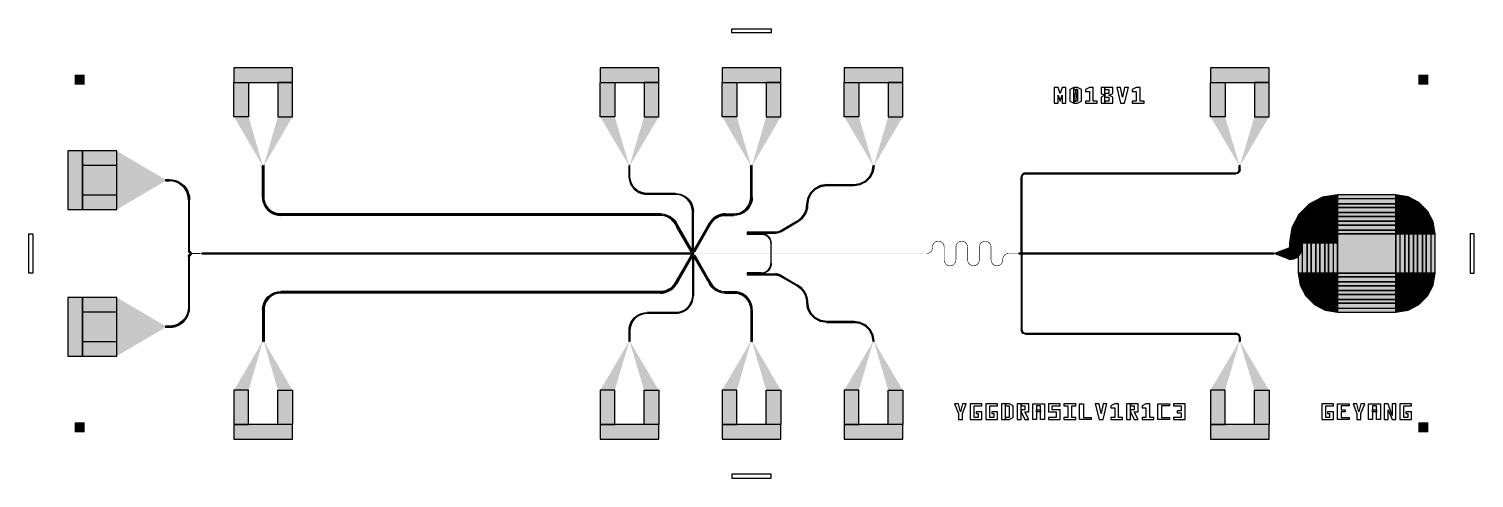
# Model space of a CAD drawing. Extents: x -200 to 7200, y -200 to 2100.
import ezdxf

# ---------------------------------------------------------------- set-up
doc = ezdxf.new("R2010")
doc.units = 0
doc.layers.add('GAP', color=1, linetype='continuous')
doc.layers.add('PIN', color=3, linetype='continuous')

# ---------------------------------------------------------------- blocks, each defined once
blk = doc.blocks.new('YGGDRASILV1R1C3GAP')
for points in [[(0, 1175), (75, 1175), (75, 1475), (0, 1475), (0, 1175)], [(75, 1175), (250, 1175), (250, 1475), (75, 1475), (75, 1175)], [(500, 1322), (520, 1322), (520, 1328), (500, 1328), (500, 1322)], [(520, 1328), (536.1, 1326.7), (551.8, 1323), (566.8, 1316.8), (580.5, 1308.3), (592.8, 1297.8), (603.3, 1285.5), (611.8, 1271.8), (618, 1256.8), (621.7, 1241.1), (623, 1225), (620, 1225), (618.8, 1240.6), (615.1, 1255.9), (609.1, 1270.4), (600.9, 1283.8), (590.7, 1295.7), (578.8, 1305.9), (565.4, 1314.1), (550.9, 1320.1), (535.6, 1323.8), (520, 1325), (520, 1328)], [(520, 1325), (535.6, 1323.8), (550.9, 1320.1), (565.4, 1314.1), (578.8, 1305.9), (590.7, 1295.7), (600.9, 1283.8), (609.1, 1270.4), (615.1, 1255.9), (618.8, 1240.6), (620, 1225), (617, 1225), (615.8, 1240.2), (612.3, 1255), (606.4, 1269), (598.5, 1282), (588.6, 1293.6), (577, 1303.5), (564, 1311.4), (550, 1317.3), (535.2, 1320.8), (520, 1322), (520, 1325)], [(617, 1225), (617, 965), (623, 965), (623, 1225), (617, 1225)], [(6500, 1250), (6424.3, 1238), (6356, 1203.2), (6301.8, 1149), (6267, 1080.7), (6255, 1005), (6287.5, 1005), (6297.9, 1070.7), (6328.1, 1129.9), (6375.1, 1176.9), (6434.3, 1207.1), (6500, 1217.5), (6500, 1250)], [(6500, 1217.5), (6434.3, 1207.1), (6375.1, 1176.9), (6328.1, 1129.9), (6297.9, 1070.7), (6287.5, 1005), (6320, 1005), (6328.8, 1060.6), (6354.4, 1110.8), (6394.2, 1150.6), (6444.4, 1176.2), (6500, 1185), (6500, 1217.5)], [(6500, 1205), (6438.2, 1195.2), (6382.4, 1166.8), (6338.2, 1122.6), (6309.8, 1066.8), (6300, 1005), (6332.5, 1005), (6340.7, 1056.8), (6364.5, 1103.5), (6401.5, 1140.5), (6448.2, 1164.3), (6500, 1172.5), (6500, 1205)], [(6800, 1250), (6500, 1250), (6500, 1185), (6800, 1185), (6800, 1250)], [(6800, 1205), (6500, 1205), (6500, 1140), (6800, 1140), (6800, 1205)], [(7000, 1050), (6990.2, 1111.8), (6961.8, 1167.6), (6917.6, 1211.8), (6861.8, 1240.2), (6800, 1250), (6800, 1217.5), (6851.8, 1209.3), (6898.5, 1185.5), (6935.5, 1148.5), (6959.3, 1101.8), (6967.5, 1050), (7000, 1050)], [(6967.5, 1050), (6959.3, 1101.8), (6935.5, 1148.5), (6898.5, 1185.5), (6851.8, 1209.3), (6800, 1217.5), (6800, 1185), (6841.7, 1178.4), (6879.4, 1159.2), (6909.2, 1129.4), (6928.4, 1091.7), (6935, 1050), (6967.5, 1050)], [(6955, 1050), (6947.4, 1097.9), (6925.4, 1141.1), (6891.1, 1175.4), (6847.9, 1197.4), (6800, 1205), (6800, 1172.5), (6837.9, 1166.5), (6872, 1149.1), (6899.1, 1122), (6916.5, 1087.9), (6922.5, 1050), (6955, 1050)], [(6500, 1172.5), (6448.2, 1164.3), (6401.5, 1140.5), (6364.5, 1103.5), (6340.7, 1056.8), (6332.5, 1005), (6365, 1005), (6371.6, 1046.7), (6390.8, 1084.4), (6420.6, 1114.2), (6458.3, 1133.4), (6500, 1140), (6500, 1172.5)], [(6500, 1160), (6452.1, 1152.4), (6408.9, 1130.4), (6374.6, 1096.1), (6352.6, 1052.9), (6345, 1005), (6377.5, 1005), (6383.5, 1042.9), (6400.9, 1077), (6428, 1104.1), (6462.1, 1121.5), (6500, 1127.5), (6500, 1160)], [(6500, 1127.5), (6462.1, 1121.5), (6428, 1104.1), (6400.9, 1077), (6383.5, 1042.9), (6377.5, 1005), (6410, 1005), (6414.4, 1032.8), (6427.2, 1057.9), (6447.1, 1077.8), (6472.2, 1090.6), (6500, 1095), (6500, 1127.5)], [(6500, 1115), (6466, 1109.6), (6435.3, 1094), (6411, 1069.7), (6395.4, 1039), (6390, 1005), (6422.5, 1005), (6426.3, 1028.9), (6437.3, 1050.6), (6454.4, 1067.7), (6476.1, 1078.7), (6500, 1082.5), (6500, 1115)], [(6800, 1160), (6500, 1160), (6500, 1095), (6800, 1095), (6800, 1160)], [(6800, 1115), (6500, 1115), (6500, 1050), (6800, 1050), (6800, 1115)], [(6922.5, 1050), (6916.5, 1087.9), (6899.1, 1122), (6872, 1149.1), (6837.9, 1166.5), (6800, 1172.5), (6800, 1140), (6827.8, 1135.6), (6852.9, 1122.8), (6872.8, 1102.9), (6885.6, 1077.8), (6890, 1050), (6922.5, 1050)], [(6910, 1050), (6904.6, 1084), (6889, 1114.7), (6864.7, 1139), (6834, 1154.6), (6800, 1160), (6800, 1127.5), (6823.9, 1123.7), (6845.6, 1112.7), (6862.7, 1095.6), (6873.7, 1073.9), (6877.5, 1050), (6910, 1050)], [(6877.5, 1050), (6873.7, 1073.9), (6862.7, 1095.6), (6845.6, 1112.7), (6823.9, 1123.7), (6800, 1127.5), (6800, 1095), (6813.9, 1092.8), (6826.5, 1086.4), (6836.4, 1076.5), (6842.8, 1063.9), (6845, 1050), (6877.5, 1050)], [(6865, 1050), (6861.8, 1070.1), (6852.6, 1088.2), (6838.2, 1102.6), (6820.1, 1111.8), (6800, 1115), (6800, 1082.5), (6810, 1080.9), (6819.1, 1076.3), (6826.3, 1069.1), (6830.9, 1060), (6832.5, 1050), (6865, 1050)], [(3480, 1052.2), (3478.5, 1052.2), (3478.5, 1049.7), (3480, 1049.7), (3480, 1052.2)], [(3550, 1052.2), (3480, 1052.2), (3480, 1049.7), (3550, 1049.7), (3550, 1052.2)], [(3601.2, 1001), (3600.8, 1007.6), (3599.5, 1014.2), (3597.3, 1020.6), (3594.4, 1026.6), (3590.7, 1032.1), (3586.2, 1037.2), (3581.2, 1041.6), (3575.6, 1045.3), (3569.6, 1048.3), (3563.3, 1050.5), (3556.7, 1051.8), (3550, 1052.2), (3550, 1051), (3556.5, 1050.5), (3562.9, 1049.2), (3569.1, 1047.1), (3575, 1044.3), (3580.4, 1040.6), (3585.4, 1036.3), (3589.7, 1031.4), (3593.3, 1026), (3596.2, 1020.1), (3598.3, 1013.9), (3599.6, 1007.5), (3600, 1001), (3601.2, 1001)], [(3600, 1001), (3599.6, 1007.5), (3598.3, 1013.9), (3596.2, 1020.1), (3593.3, 1026), (3589.7, 1031.4), (3585.4, 1036.3), (3580.4, 1040.6), (3575, 1044.3), (3569.1, 1047.1), (3562.9, 1049.2), (3556.5, 1050.5), (3550, 1051), (3550, 1049.7), (3556.4, 1049.3), (3562.6, 1048), (3568.7, 1046), (3574.4, 1043.2), (3579.7, 1039.6), (3584.5, 1035.4), (3588.7, 1030.6), (3592.2, 1025.3), (3595, 1019.6), (3597.1, 1013.6), (3598.3, 1007.3), (3598.8, 1001), (3600, 1001)], [(6500, 1082.5), (6476.1, 1078.7), (6454.4, 1067.7), (6437.3, 1050.6), (6426.3, 1028.9), (6422.5, 1005), (6455, 1005), (6457.2, 1018.9), (6463.6, 1031.5), (6473.5, 1041.4), (6486.1, 1047.8), (6500, 1050), (6500, 1082.5)], [(6500, 1070), (6479.9, 1066.8), (6461.8, 1057.6), (6447.4, 1043.2), (6438.2, 1025.1), (6435, 1005), (6467.5, 1005), (6469.1, 1015), (6473.7, 1024.1), (6480.9, 1031.3), (6490, 1035.9), (6500, 1037.5), (6500, 1070)], [(6500, 1037.5), (6490, 1035.9), (6480.9, 1031.3), (6473.7, 1024.1), (6469.1, 1015), (6467.5, 1005), (6500, 1005), (6500, 1005), (6500, 1005), (6500, 1005), (6500, 1005), (6500, 1005), (6500, 1037.5)], [(6800, 1070), (6500, 1070), (6500, 830), (6800, 830), (6800, 1070)], [(6832.5, 1050), (6830.9, 1060), (6826.3, 1069.1), (6819.1, 1076.3), (6810, 1080.9), (6800, 1082.5), (6800, 1050), (6800, 1050), (6800, 1050), (6800, 1050), (6800, 1050), (6800, 1050), (6832.5, 1050)], [(6865, 850), (6865, 1050), (6800, 1050), (6800, 850), (6865, 850)], [(6910, 850), (6910, 1050), (6845, 1050), (6845, 850), (6910, 850)], [(6955, 850), (6955, 1050), (6890, 1050), (6890, 850), (6955, 850)], [(7000, 850), (7000, 1050), (6935, 1050), (6935, 850), (7000, 850)], [(617, 965), (617.2, 963), (617.6, 961), (618.4, 959.1), (619.5, 957.4), (620.8, 955.8), (622.4, 954.5), (624.1, 953.4), (626, 952.6), (628, 952.2), (630, 952), (630, 955), (628.4, 955.1), (626.9, 955.5), (625.5, 956.1), (624.1, 956.9), (622.9, 957.9), (621.9, 959.1), (621.1, 960.5), (620.5, 961.9), (620.1, 963.4), (620, 965), (617, 965)], [(620, 965), (620.1, 963.4), (620.5, 961.9), (621.1, 960.5), (621.9, 959.1), (622.9, 957.9), (624.1, 956.9), (625.5, 956.1), (626.9, 955.5), (628.4, 955.1), (630, 955), (630, 958), (628.9, 958.1), (627.8, 958.3), (626.8, 958.8), (625.9, 959.3), (625.1, 960.1), (624.3, 960.9), (623.8, 961.8), (623.3, 962.8), (623.1, 963.9), (623, 965), (620, 965)], [(3601.2, 951), (3601.2, 1001), (3598.8, 1001), (3598.8, 951), (3601.2, 951)], [(6255, 1005), (6255, 982.5), (6320, 982.5), (6320, 1005), (6255, 1005)], [(6320, 982.5), (6316.8, 962.4), (6307.6, 944.3), (6293.2, 929.9), (6275.1, 920.7), (6255, 917.5), (6255, 950), (6265, 951.6), (6274.1, 956.2), (6281.3, 963.4), (6285.9, 972.5), (6287.5, 982.5), (6320, 982.5)], [(6287.5, 982.5), (6285.9, 972.5), (6281.3, 963.4), (6274.1, 956.2), (6265, 951.6), (6255, 950), (6255, 982.5), (6255, 982.5), (6255, 982.5), (6255, 982.5), (6255, 982.5), (6255, 982.5), (6287.5, 982.5)], [(6300, 1005), (6300, 850), (6365, 850), (6365, 1005), (6300, 1005)], [(6345, 1005), (6345, 850), (6410, 850), (6410, 1005), (6345, 1005)], [(6390, 1005), (6390, 850), (6455, 850), (6455, 1005), (6390, 1005)], [(6435, 1005), (6435, 850), (6500, 850), (6500, 1005), (6435, 1005)], [(617, 935), (617.2, 937), (617.6, 939), (618.4, 940.9), (619.5, 942.6), (620.8, 944.2), (622.4, 945.5), (624.1, 946.6), (626, 947.4), (628, 947.8), (630, 948), (630, 945), (628.4, 944.9), (626.9, 944.5), (625.5, 943.9), (624.1, 943.1), (622.9, 942.1), (621.9, 940.9), (621.1, 939.5), (620.5, 938.1), (620.1, 936.6), (620, 935), (617, 935)], [(623, 675), (623, 935), (617, 935), (617, 675), (623, 675)], [(620, 935), (620.1, 936.6), (620.5, 938.1), (621.1, 939.5), (621.9, 940.9), (622.9, 942.1), (624.1, 943.1), (625.5, 943.9), (626.9, 944.5), (628.4, 944.9), (630, 945), (630, 942), (628.9, 941.9), (627.8, 941.7), (626.8, 941.2), (625.9, 940.7), (625.1, 939.9), (624.3, 939.1), (623.8, 938.2), (623.3, 937.2), (623.1, 936.1), (623, 935), (620, 935)], [(686, 948.5), (3196.5, 948.5), (3196.5, 951.5), (686, 951.5), (686, 948.5)], [(3196.5, 948.5), (3196.8, 948.5), (3196.8, 951.5), (3196.5, 951.5), (3196.5, 948.5)], [(3201.5, 950), (3201.4, 951.7), (3200.9, 953.1), (3200.3, 953.9), (3199.7, 953.9), (3199.1, 953.1), (3198.6, 951.7), (3198.5, 950), (3198.6, 948.3), (3199.1, 946.9), (3199.7, 946.1), (3200.3, 946.1), (3200.9, 946.9), (3201.4, 948.3), (3201.5, 950)], [(3199.5, 948.5), (3200.5, 948.5), (3200.5, 951.5), (3199.5, 951.5), (3199.5, 948.5)], [(3601.2, 899), (3600.8, 892.4), (3599.5, 885.8), (3597.3, 879.4), (3594.4, 873.4), (3590.7, 867.9), (3586.2, 862.8), (3581.2, 858.4), (3575.6, 854.7), (3569.6, 851.7), (3563.3, 849.5), (3556.7, 848.2), (3550, 847.8), (3550, 849), (3556.5, 849.5), (3562.9, 850.8), (3569.1, 852.9), (3575, 855.7), (3580.4, 859.4), (3585.4, 863.7), (3589.7, 868.6), (3593.3, 874), (3596.2, 879.9), (3598.3, 886.1), (3599.6, 892.5), (3600, 899), (3601.2, 899)], [(3600, 899), (3599.6, 892.5), (3598.3, 886.1), (3596.2, 879.9), (3593.3, 874), (3589.7, 868.6), (3585.4, 863.7), (3580.4, 859.4), (3575, 855.7), (3569.1, 852.9), (3562.9, 850.8), (3556.5, 849.5), (3550, 849), (3550, 850.3), (3556.4, 850.7), (3562.6, 852), (3568.7, 854), (3574.4, 856.8), (3579.7, 860.4), (3584.5, 864.6), (3588.7, 869.4), (3592.2, 874.7), (3595, 880.4), (3597.1, 886.4), (3598.3, 892.7), (3598.8, 899), (3600, 899)], [(3598.8, 949), (3598.8, 899), (3601.2, 899), (3601.2, 949), (3598.8, 949)], [(4879.6, 951.5), (4869.6, 951.5), (4869.6, 948.5), (4879.6, 948.5), (4879.6, 951.5)], [(4885.1, 951.5), (4880.6, 951.5), (4880.6, 948.5), (4885.1, 948.5), (4885.1, 951.5)], [(6175, 952.3), (4886.1, 952.3), (4886.1, 947.8), (6175, 947.8), (6175, 952.3)], [(3480, 850.3), (3478.5, 850.3), (3478.5, 847.8), (3480, 847.8), (3480, 850.3)], [(3550, 850.3), (3480, 850.3), (3480, 847.8), (3550, 847.8), (3550, 850.3)], [(6300, 850), (6309.8, 788.2), (6338.2, 732.4), (6382.4, 688.2), (6438.2, 659.8), (6500, 650), (6500, 682.5), (6448.2, 690.7), (6401.5, 714.5), (6364.5, 751.5), (6340.7, 798.2), (6332.5, 850), (6300, 850)], [(6332.5, 850), (6340.7, 798.2), (6364.5, 751.5), (6401.5, 714.5), (6448.2, 690.7), (6500, 682.5), (6500, 715), (6458.3, 721.6), (6420.6, 740.8), (6390.8, 770.6), (6371.6, 808.3), (6365, 850), (6332.5, 850)], [(6345, 850), (6352.6, 802.1), (6374.6, 758.9), (6408.9, 724.6), (6452.1, 702.6), (6500, 695), (6500, 727.5), (6462.1, 733.5), (6428, 750.9), (6400.9, 778), (6383.5, 812.1), (6377.5, 850), (6345, 850)], [(6377.5, 850), (6383.5, 812.1), (6400.9, 778), (6428, 750.9), (6462.1, 733.5), (6500, 727.5), (6500, 760), (6472.2, 764.4), (6447.1, 777.2), (6427.2, 797.1), (6414.4, 822.2), (6410, 850), (6377.5, 850)], [(6390, 850), (6395.4, 816), (6411, 785.3), (6435.3, 761), (6466, 745.4), (6500, 740), (6500, 772.5), (6476.1, 776.3), (6454.4, 787.3), (6437.3, 804.4), (6426.3, 826.1), (6422.5, 850), (6390, 850)], [(6422.5, 850), (6426.3, 826.1), (6437.3, 804.4), (6454.4, 787.3), (6476.1, 776.3), (6500, 772.5), (6500, 805), (6486.1, 807.2), (6473.5, 813.6), (6463.6, 823.5), (6457.2, 836.1), (6455, 850), (6422.5, 850)], [(6435, 850), (6438.2, 829.9), (6447.4, 811.8), (6461.8, 797.4), (6479.9, 788.2), (6500, 785), (6500, 817.5), (6490, 819.1), (6480.9, 823.7), (6473.7, 830.9), (6469.1, 840), (6467.5, 850), (6435, 850)], [(6467.5, 850), (6469.1, 840), (6473.7, 830.9), (6480.9, 823.7), (6490, 819.1), (6500, 817.5), (6500, 850), (6500, 850), (6500, 850), (6500, 850), (6500, 850), (6500, 850), (6467.5, 850)], [(6500, 785), (6800, 785), (6800, 850), (6500, 850), (6500, 785)], [(6800, 785), (6820.1, 788.2), (6838.2, 797.4), (6852.6, 811.8), (6861.8, 829.9), (6865, 850), (6832.5, 850), (6830.9, 840), (6826.3, 830.9), (6819.1, 823.7), (6810, 819.1), (6800, 817.5), (6800, 785)], [(6800, 817.5), (6810, 819.1), (6819.1, 823.7), (6826.3, 830.9), (6830.9, 840), (6832.5, 850), (6800, 850), (6800, 850), (6800, 850), (6800, 850), (6800, 850), (6800, 850), (6800, 817.5)], [(6800, 740), (6834, 745.4), (6864.7, 761), (6889, 785.3), (6904.6, 816), (6910, 850), (6877.5, 850), (6873.7, 826.1), (6862.7, 804.4), (6845.6, 787.3), (6823.9, 776.3), (6800, 772.5), (6800, 740)], [(6800, 772.5), (6823.9, 776.3), (6845.6, 787.3), (6862.7, 804.4), (6873.7, 826.1), (6877.5, 850), (6845, 850), (6842.8, 836.1), (6836.4, 823.5), (6826.5, 813.6), (6813.9, 807.2), (6800, 805), (6800, 772.5)], [(6800, 695), (6847.9, 702.6), (6891.1, 724.6), (6925.4, 758.9), (6947.4, 802.1), (6955, 850), (6922.5, 850), (6916.5, 812.1), (6899.1, 778), (6872, 750.9), (6837.9, 733.5), (6800, 727.5), (6800, 695)], [(6800, 727.5), (6837.9, 733.5), (6872, 750.9), (6899.1, 778), (6916.5, 812.1), (6922.5, 850), (6890, 850), (6885.6, 822.2), (6872.8, 797.1), (6852.9, 777.2), (6827.8, 764.4), (6800, 760), (6800, 727.5)], [(6800, 650), (6861.8, 659.8), (6917.6, 688.2), (6961.8, 732.4), (6990.2, 788.2), (7000, 850), (6967.5, 850), (6959.3, 798.2), (6935.5, 751.5), (6898.5, 714.5), (6851.8, 690.7), (6800, 682.5), (6800, 650)], [(6800, 682.5), (6851.8, 690.7), (6898.5, 714.5), (6935.5, 751.5), (6959.3, 798.2), (6967.5, 850), (6935, 850), (6928.4, 808.3), (6909.2, 770.6), (6879.4, 740.8), (6841.7, 721.6), (6800, 715), (6800, 682.5)], [(6500, 740), (6800, 740), (6800, 805), (6500, 805), (6500, 740)], [(6500, 695), (6800, 695), (6800, 760), (6500, 760), (6500, 695)], [(0, 425), (75, 425), (75, 725), (0, 725), (0, 425)], [(75, 425), (250, 425), (250, 725), (75, 725), (75, 425)], [(520, 572), (536.1, 573.3), (551.8, 577), (566.8, 583.2), (580.5, 591.7), (592.8, 602.2), (603.3, 614.5), (611.8, 628.2), (618, 643.2), (621.7, 658.9), (623, 675), (620, 675), (618.8, 659.4), (615.1, 644.1), (609.1, 629.6), (600.9, 616.2), (590.7, 604.3), (578.8, 594.1), (565.4, 585.9), (550.9, 579.9), (535.6, 576.2), (520, 575), (520, 572)], [(520, 575), (535.6, 576.2), (550.9, 579.9), (565.4, 585.9), (578.8, 594.1), (590.7, 604.3), (600.9, 616.2), (609.1, 629.6), (615.1, 644.1), (618.8, 659.4), (620, 675), (617, 675), (615.8, 659.8), (612.3, 645), (606.4, 631), (598.5, 618), (588.6, 606.4), (577, 596.5), (564, 588.6), (550, 582.7), (535.2, 579.2), (520, 578), (520, 575)], [(6500, 650), (6800, 650), (6800, 715), (6500, 715), (6500, 650)], [(500, 572), (520, 572), (520, 578), (500, 578), (500, 572)]]:
    blk.add_lwpolyline(points)
for points in [[(0, 1175), (75, 1175), (0, 1475), (75, 1475)], [(75, 1175), (250, 1175), (75, 1475), (250, 1475)], [(250, 1325), (500, 1325), (250, 1475), (500, 1328)], [(250, 1325), (500, 1325), (250, 1175), (500, 1322)], [(500, 1322), (520, 1322), (500, 1328), (520, 1328)], [(520, 1325), (520, 1328), (535.6, 1323.8), (536.1, 1326.7)], [(520, 1322), (520, 1325), (535.2, 1320.8), (535.6, 1323.8)], [(535.2, 1320.8), (535.6, 1323.8), (550, 1317.3), (550.9, 1320.1)], [(535.6, 1323.8), (536.1, 1326.7), (550.9, 1320.1), (551.8, 1323)], [(550, 1317.3), (550.9, 1320.1), (564, 1311.4), (565.4, 1314.1)], [(550.9, 1320.1), (551.8, 1323), (565.4, 1314.1), (566.8, 1316.8)], [(564, 1311.4), (565.4, 1314.1), (577, 1303.5), (578.8, 1305.9)], [(565.4, 1314.1), (566.8, 1316.8), (578.8, 1305.9), (580.5, 1308.3)], [(577, 1303.5), (578.8, 1305.9), (588.6, 1293.6), (590.7, 1295.7)], [(578.8, 1305.9), (580.5, 1308.3), (590.7, 1295.7), (592.8, 1297.8)], [(588.6, 1293.6), (590.7, 1295.7), (598.5, 1282), (600.9, 1283.8)], [(590.7, 1295.7), (592.8, 1297.8), (600.9, 1283.8), (603.3, 1285.5)], [(598.5, 1282), (600.9, 1283.8), (606.4, 1269), (609.1, 1270.4)], [(600.9, 1283.8), (603.3, 1285.5), (609.1, 1270.4), (611.8, 1271.8)], [(606.4, 1269), (609.1, 1270.4), (612.3, 1255), (615.1, 1255.9)], [(609.1, 1270.4), (611.8, 1271.8), (615.1, 1255.9), (618, 1256.8)], [(612.3, 1255), (615.1, 1255.9), (615.8, 1240.2), (618.8, 1240.6)], [(615.1, 1255.9), (618, 1256.8), (618.8, 1240.6), (621.7, 1241.1)], [(615.8, 1240.2), (618.8, 1240.6), (617, 1225), (620, 1225)], [(617, 1225), (617, 965), (623, 1225), (623, 965)], [(618.8, 1240.6), (621.7, 1241.1), (620, 1225), (623, 1225)], [(6375.1, 1176.9), (6356, 1203.2), (6328.1, 1129.9), (6301.8, 1149)], [(6434.3, 1207.1), (6424.3, 1238), (6375.1, 1176.9), (6356, 1203.2)], [(6444.4, 1176.2), (6434.3, 1207.1), (6394.2, 1150.6), (6375.1, 1176.9)], [(6448.2, 1164.3), (6438.2, 1195.2), (6401.5, 1140.5), (6382.4, 1166.8)], [(6500, 1217.5), (6500, 1250), (6434.3, 1207.1), (6424.3, 1238)], [(6500, 1185), (6500, 1217.5), (6444.4, 1176.2), (6434.3, 1207.1)], [(6500, 1172.5), (6500, 1205), (6448.2, 1164.3), (6438.2, 1195.2)], [(6800, 1250), (6500, 1250), (6800, 1185), (6500, 1185)], [(6800, 1205), (6500, 1205), (6800, 1140), (6500, 1140)], [(6851.8, 1209.3), (6861.8, 1240.2), (6800, 1217.5), (6800, 1250)], [(6841.7, 1178.4), (6851.8, 1209.3), (6800, 1185), (6800, 1217.5)], [(6837.9, 1166.5), (6847.9, 1197.4), (6800, 1172.5), (6800, 1205)], [(6872, 1149.1), (6891.1, 1175.4), (6837.9, 1166.5), (6847.9, 1197.4)], [(6879.4, 1159.2), (6898.5, 1185.5), (6841.7, 1178.4), (6851.8, 1209.3)], [(6898.5, 1185.5), (6917.6, 1211.8), (6851.8, 1209.3), (6861.8, 1240.2)], [(6909.2, 1129.4), (6935.5, 1148.5), (6879.4, 1159.2), (6898.5, 1185.5)], [(6935.5, 1148.5), (6961.8, 1167.6), (6898.5, 1185.5), (6917.6, 1211.8)], [(6328.1, 1129.9), (6301.8, 1149), (6297.9, 1070.7), (6267, 1080.7)], [(6354.4, 1110.8), (6328.1, 1129.9), (6328.8, 1060.6), (6297.9, 1070.7)], [(6364.5, 1103.5), (6338.2, 1122.6), (6340.7, 1056.8), (6309.8, 1066.8)], [(6394.2, 1150.6), (6375.1, 1176.9), (6354.4, 1110.8), (6328.1, 1129.9)], [(6401.5, 1140.5), (6382.4, 1166.8), (6364.5, 1103.5), (6338.2, 1122.6)], [(6420.6, 1114.2), (6401.5, 1140.5), (6390.8, 1084.4), (6364.5, 1103.5)], [(6428, 1104.1), (6408.9, 1130.4), (6400.9, 1077), (6374.6, 1096.1)], [(6458.3, 1133.4), (6448.2, 1164.3), (6420.6, 1114.2), (6401.5, 1140.5)], [(6462.1, 1121.5), (6452.1, 1152.4), (6428, 1104.1), (6408.9, 1130.4)], [(6472.2, 1090.6), (6462.1, 1121.5), (6447.1, 1077.8), (6428, 1104.1)], [(6500, 1140), (6500, 1172.5), (6458.3, 1133.4), (6448.2, 1164.3)], [(6500, 1127.5), (6500, 1160), (6462.1, 1121.5), (6452.1, 1152.4)], [(6500, 1095), (6500, 1127.5), (6472.2, 1090.6), (6462.1, 1121.5)], [(6500, 1082.5), (6500, 1115), (6476.1, 1078.7), (6466, 1109.6)], [(6800, 1160), (6500, 1160), (6800, 1095), (6500, 1095)], [(6800, 1115), (6500, 1115), (6800, 1050), (6500, 1050)], [(6827.8, 1135.6), (6837.9, 1166.5), (6800, 1140), (6800, 1172.5)], [(6823.9, 1123.7), (6834, 1154.6), (6800, 1127.5), (6800, 1160)], [(6813.9, 1092.8), (6823.9, 1123.7), (6800, 1095), (6800, 1127.5)], [(6810, 1080.9), (6820.1, 1111.8), (6800, 1082.5), (6800, 1115)], [(6819.1, 1076.3), (6838.2, 1102.6), (6810, 1080.9), (6820.1, 1111.8)], [(6826.5, 1086.4), (6845.6, 1112.7), (6813.9, 1092.8), (6823.9, 1123.7)], [(6845.6, 1112.7), (6864.7, 1139), (6823.9, 1123.7), (6834, 1154.6)], [(6836.4, 1076.5), (6862.7, 1095.6), (6826.5, 1086.4), (6845.6, 1112.7)], [(6852.9, 1122.8), (6872, 1149.1), (6827.8, 1135.6), (6837.9, 1166.5)], [(6862.7, 1095.6), (6889, 1114.7), (6845.6, 1112.7), (6864.7, 1139)], [(6872.8, 1102.9), (6899.1, 1122), (6852.9, 1122.8), (6872, 1149.1)], [(6873.7, 1073.9), (6904.6, 1084), (6862.7, 1095.6), (6889, 1114.7)], [(6899.1, 1122), (6925.4, 1141.1), (6872, 1149.1), (6891.1, 1175.4)], [(6885.6, 1077.8), (6916.5, 1087.9), (6872.8, 1102.9), (6899.1, 1122)], [(6916.5, 1087.9), (6947.4, 1097.9), (6899.1, 1122), (6925.4, 1141.1)], [(6928.4, 1091.7), (6959.3, 1101.8), (6909.2, 1129.4), (6935.5, 1148.5)], [(6959.3, 1101.8), (6990.2, 1111.8), (6935.5, 1148.5), (6961.8, 1167.6)], [(6967.5, 1050), (7000, 1050), (6959.3, 1101.8), (6990.2, 1111.8)], [(3480, 1052.2), (3478.5, 1052.2), (3480, 1049.7), (3478.5, 1049.7)], [(3550, 1052.2), (3480, 1052.2), (3550, 1049.7), (3480, 1049.7)], [(3556.5, 1050.5), (3556.7, 1051.8), (3550, 1051), (3550, 1052.2)], [(3556.4, 1049.3), (3556.5, 1050.5), (3550, 1049.7), (3550, 1051)], [(3562.6, 1048), (3562.9, 1049.2), (3556.4, 1049.3), (3556.5, 1050.5)], [(3562.9, 1049.2), (3563.3, 1050.5), (3556.5, 1050.5), (3556.7, 1051.8)], [(3568.7, 1046), (3569.1, 1047.1), (3562.6, 1048), (3562.9, 1049.2)], [(3569.1, 1047.1), (3569.6, 1048.3), (3562.9, 1049.2), (3563.3, 1050.5)], [(3574.4, 1043.2), (3575, 1044.3), (3568.7, 1046), (3569.1, 1047.1)], [(3575, 1044.3), (3575.6, 1045.3), (3569.1, 1047.1), (3569.6, 1048.3)], [(3579.7, 1039.6), (3580.4, 1040.6), (3574.4, 1043.2), (3575, 1044.3)], [(3580.4, 1040.6), (3581.2, 1041.6), (3575, 1044.3), (3575.6, 1045.3)], [(3584.5, 1035.4), (3585.4, 1036.3), (3579.7, 1039.6), (3580.4, 1040.6)], [(3585.4, 1036.3), (3586.2, 1037.2), (3580.4, 1040.6), (3581.2, 1041.6)], [(3588.7, 1030.6), (3589.7, 1031.4), (3584.5, 1035.4), (3585.4, 1036.3)], [(3589.7, 1031.4), (3590.7, 1032.1), (3585.4, 1036.3), (3586.2, 1037.2)], [(6297.9, 1070.7), (6267, 1080.7), (6287.5, 1005), (6255, 1005)], [(6328.8, 1060.6), (6297.9, 1070.7), (6320, 1005), (6287.5, 1005)], [(6340.7, 1056.8), (6309.8, 1066.8), (6332.5, 1005), (6300, 1005)], [(6371.6, 1046.7), (6340.7, 1056.8), (6365, 1005), (6332.5, 1005)], [(6390.8, 1084.4), (6364.5, 1103.5), (6371.6, 1046.7), (6340.7, 1056.8)], [(6383.5, 1042.9), (6352.6, 1052.9), (6377.5, 1005), (6345, 1005)], [(6400.9, 1077), (6374.6, 1096.1), (6383.5, 1042.9), (6352.6, 1052.9)], [(6414.4, 1032.8), (6383.5, 1042.9), (6410, 1005), (6377.5, 1005)], [(6427.2, 1057.9), (6400.9, 1077), (6414.4, 1032.8), (6383.5, 1042.9)], [(6426.3, 1028.9), (6395.4, 1039), (6422.5, 1005), (6390, 1005)], [(6437.3, 1050.6), (6411, 1069.7), (6426.3, 1028.9), (6395.4, 1039)], [(6447.1, 1077.8), (6428, 1104.1), (6427.2, 1057.9), (6400.9, 1077)], [(6454.4, 1067.7), (6435.3, 1094), (6437.3, 1050.6), (6411, 1069.7)], [(6463.6, 1031.5), (6437.3, 1050.6), (6457.2, 1018.9), (6426.3, 1028.9)], [(6476.1, 1078.7), (6466, 1109.6), (6454.4, 1067.7), (6435.3, 1094)], [(6473.5, 1041.4), (6454.4, 1067.7), (6463.6, 1031.5), (6437.3, 1050.6)], [(6473.7, 1024.1), (6447.4, 1043.2), (6469.1, 1015), (6438.2, 1025.1)], [(6480.9, 1031.3), (6461.8, 1057.6), (6473.7, 1024.1), (6447.4, 1043.2)], [(6486.1, 1047.8), (6476.1, 1078.7), (6473.5, 1041.4), (6454.4, 1067.7)], [(6490, 1035.9), (6479.9, 1066.8), (6480.9, 1031.3), (6461.8, 1057.6)], [(6500, 1050), (6500, 1082.5), (6486.1, 1047.8), (6476.1, 1078.7)], [(6500, 1037.5), (6500, 1070), (6490, 1035.9), (6479.9, 1066.8)], [(6500, 1005), (6500, 1037.5), (6500, 1005), (6490, 1035.9)], [(6800, 1070), (6500, 1070), (6800, 830), (6500, 830)], [(6800, 1050), (6810, 1080.9), (6800, 1050), (6800, 1082.5)], [(6800, 1050), (6819.1, 1076.3), (6800, 1050), (6810, 1080.9)], [(6800, 1050), (6826.3, 1069.1), (6800, 1050), (6819.1, 1076.3)], [(6800, 1050), (6830.9, 1060), (6800, 1050), (6826.3, 1069.1)], [(6800, 1050), (6832.5, 1050), (6800, 1050), (6830.9, 1060)], [(6865, 850), (6865, 1050), (6800, 850), (6800, 1050)], [(6826.3, 1069.1), (6852.6, 1088.2), (6819.1, 1076.3), (6838.2, 1102.6)], [(6830.9, 1060), (6861.8, 1070.1), (6826.3, 1069.1), (6852.6, 1088.2)], [(6832.5, 1050), (6865, 1050), (6830.9, 1060), (6861.8, 1070.1)], [(6842.8, 1063.9), (6873.7, 1073.9), (6836.4, 1076.5), (6862.7, 1095.6)], [(6845, 1050), (6877.5, 1050), (6842.8, 1063.9), (6873.7, 1073.9)], [(6910, 850), (6910, 1050), (6845, 850), (6845, 1050)], [(6877.5, 1050), (6910, 1050), (6873.7, 1073.9), (6904.6, 1084)], [(6890, 1050), (6922.5, 1050), (6885.6, 1077.8), (6916.5, 1087.9)], [(6955, 850), (6955, 1050), (6890, 850), (6890, 1050)], [(6922.5, 1050), (6955, 1050), (6916.5, 1087.9), (6947.4, 1097.9)], [(6935, 1050), (6967.5, 1050), (6928.4, 1091.7), (6959.3, 1101.8)], [(7000, 850), (7000, 1050), (6935, 850), (6935, 1050)], [(620, 965), (617, 965), (620.1, 963.4), (617.2, 963)], [(620.1, 963.4), (617.2, 963), (620.5, 961.9), (617.6, 961)], [(623, 965), (620, 965), (623.1, 963.9), (620.1, 963.4)], [(623.1, 963.9), (620.1, 963.4), (623.3, 962.8), (620.5, 961.9)], [(623.3, 962.8), (620.5, 961.9), (623.8, 961.8), (621.1, 960.5)], [(3592.2, 1025.3), (3593.3, 1026), (3588.7, 1030.6), (3589.7, 1031.4)], [(3593.3, 1026), (3594.4, 1026.6), (3589.7, 1031.4), (3590.7, 1032.1)], [(3595, 1019.6), (3596.2, 1020.1), (3592.2, 1025.3), (3593.3, 1026)], [(3596.2, 1020.1), (3597.3, 1020.6), (3593.3, 1026), (3594.4, 1026.6)], [(3597.1, 1013.6), (3598.3, 1013.9), (3595, 1019.6), (3596.2, 1020.1)], [(3598.3, 1013.9), (3599.5, 1014.2), (3596.2, 1020.1), (3597.3, 1020.6)], [(3598.3, 1007.3), (3599.6, 1007.5), (3597.1, 1013.6), (3598.3, 1013.9)], [(3599.6, 1007.5), (3600.8, 1007.6), (3598.3, 1013.9), (3599.5, 1014.2)], [(3598.8, 1001), (3600, 1001), (3598.3, 1007.3), (3599.6, 1007.5)], [(3601.2, 951), (3601.2, 1001), (3598.8, 951), (3598.8, 1001)], [(3600, 1001), (3601.2, 1001), (3599.6, 1007.5), (3600.8, 1007.6)], [(4419.7, 963.2), (4419.7, 963.2), (4416.8, 959.8)], [(4419.7, 963.2), (4422.1, 961.5), (4416.8, 959.8), (4418.9, 957.7)], [(4422, 967), (4422, 967), (4419.7, 963.2)], [(4422, 967), (4424.6, 965.7), (4419.7, 963.2), (4422.1, 961.5)], [(4423.7, 971.2), (4423.7, 971.2), (4422, 967)], [(4423.7, 971.2), (4426.5, 970.3), (4422, 967), (4424.6, 965.7)], [(4424.6, 965.7), (4424.6, 965.7), (4422.1, 961.5)], [(4424.8, 975.5), (4424.8, 975.5), (4423.7, 971.2)], [(4424.8, 975.5), (4427.7, 975.1), (4423.7, 971.2), (4426.5, 970.3)], [(4426.5, 970.3), (4426.5, 970.3), (4424.6, 965.7)], [(4425.1, 980), (4425.1, 980), (4424.8, 975.5)], [(4425.1, 980), (4428.1, 980), (4424.8, 975.5), (4427.7, 975.1)], [(4426.7, 993.1), (4426.7, 993.1), (4425.1, 983.4)], [(4429.5, 992.2), (4426.7, 993.1), (4428.1, 983.4), (4425.1, 983.4)], [(4425.1, 983.4), (4425.1, 980), (4428.1, 983.4), (4428.1, 980)], [(4427.7, 975.1), (4427.7, 975.1), (4426.5, 970.3)], [(4431.2, 1001.9), (4431.2, 1001.9), (4426.7, 993.1)], [(4433.5, 1000.1), (4431.2, 1001.9), (4429.5, 992.2), (4426.7, 993.1)], [(4428.1, 980), (4428.1, 980), (4427.7, 975.1)], [(4429.5, 992.2), (4429.5, 992.2), (4428.1, 983.4)], [(4433.5, 1000.1), (4433.5, 1000.1), (4429.5, 992.2)], [(4438.1, 1008.8), (4438.1, 1008.8), (4431.2, 1001.9)], [(4439.8, 1006.4), (4438.1, 1008.8), (4433.5, 1000.1), (4431.2, 1001.9)], [(4439.8, 1006.4), (4439.8, 1006.4), (4433.5, 1000.1)], [(4446.9, 1013.3), (4446.9, 1013.3), (4438.1, 1008.8)], [(4447.8, 1010.5), (4446.9, 1013.3), (4439.8, 1006.4), (4438.1, 1008.8)], [(4447.8, 1010.5), (4447.8, 1010.5), (4439.8, 1006.4)], [(4456.6, 1014.8), (4456.6, 1014.8), (4446.9, 1013.3)], [(4456.6, 1011.9), (4456.6, 1014.8), (4447.8, 1010.5), (4446.9, 1013.3)], [(4456.6, 1011.9), (4456.6, 1011.9), (4447.8, 1010.5)], [(4466.3, 1013.3), (4466.3, 1013.3), (4456.6, 1014.8)], [(4465.4, 1010.5), (4466.3, 1013.3), (4456.6, 1011.9), (4456.6, 1014.8)], [(4465.4, 1010.5), (4465.4, 1010.5), (4456.6, 1011.9)], [(4473.4, 1006.4), (4475.1, 1008.8), (4465.4, 1010.5), (4466.3, 1013.3)], [(4473.4, 1006.4), (4473.4, 1006.4), (4465.4, 1010.5)], [(4475.1, 1008.8), (4475.1, 1008.8), (4466.3, 1013.3)], [(4479.7, 1000.1), (4482.1, 1001.9), (4473.4, 1006.4), (4475.1, 1008.8)], [(4479.7, 1000.1), (4479.7, 1000.1), (4473.4, 1006.4)], [(4482.1, 1001.9), (4482.1, 1001.9), (4475.1, 1008.8)], [(4483.7, 992.2), (4486.5, 993.1), (4479.7, 1000.1), (4482.1, 1001.9)], [(4483.7, 992.2), (4483.7, 992.2), (4479.7, 1000.1)], [(4486.5, 993.1), (4486.5, 993.1), (4482.1, 1001.9)], [(4485.1, 983.4), (4488.1, 983.4), (4483.7, 992.2), (4486.5, 993.1)], [(4485.1, 983.4), (4485.1, 983.4), (4483.7, 992.2)], [(4488.1, 916.6), (4488.1, 983.4), (4485.1, 916.6), (4485.1, 983.4)], [(4488.1, 983.4), (4488.1, 983.4), (4486.5, 993.1)], [(4546.7, 993.1), (4546.7, 993.1), (4545.1, 983.4)], [(4549.5, 992.2), (4546.7, 993.1), (4548.1, 983.4), (4545.1, 983.4)], [(4545.1, 983.4), (4545.1, 916.6), (4548.1, 983.4), (4548.1, 916.6)], [(4551.2, 1001.9), (4551.2, 1001.9), (4546.7, 993.1)], [(4553.5, 1000.1), (4551.2, 1001.9), (4549.5, 992.2), (4546.7, 993.1)], [(4549.5, 992.2), (4549.5, 992.2), (4548.1, 983.4)], [(4553.5, 1000.1), (4553.5, 1000.1), (4549.5, 992.2)], [(4558.1, 1008.8), (4558.1, 1008.8), (4551.2, 1001.9)], [(4559.8, 1006.4), (4558.1, 1008.8), (4553.5, 1000.1), (4551.2, 1001.9)], [(4559.8, 1006.4), (4559.8, 1006.4), (4553.5, 1000.1)], [(4566.9, 1013.3), (4566.9, 1013.3), (4558.1, 1008.8)], [(4567.8, 1010.5), (4566.9, 1013.3), (4559.8, 1006.4), (4558.1, 1008.8)], [(4567.8, 1010.5), (4567.8, 1010.5), (4559.8, 1006.4)], [(4576.6, 1014.8), (4576.6, 1014.8), (4566.9, 1013.3)], [(4576.6, 1011.9), (4576.6, 1014.8), (4567.8, 1010.5), (4566.9, 1013.3)], [(4576.6, 1011.9), (4576.6, 1011.9), (4567.8, 1010.5)], [(4586.3, 1013.3), (4586.3, 1013.3), (4576.6, 1014.8)], [(4585.4, 1010.5), (4586.3, 1013.3), (4576.6, 1011.9), (4576.6, 1014.8)], [(4585.4, 1010.5), (4585.4, 1010.5), (4576.6, 1011.9)], [(4593.4, 1006.4), (4595.1, 1008.8), (4585.4, 1010.5), (4586.3, 1013.3)], [(4593.4, 1006.4), (4593.4, 1006.4), (4585.4, 1010.5)], [(4595.1, 1008.8), (4595.1, 1008.8), (4586.3, 1013.3)], [(4599.7, 1000.1), (4602.1, 1001.9), (4593.4, 1006.4), (4595.1, 1008.8)], [(4599.7, 1000.1), (4599.7, 1000.1), (4593.4, 1006.4)], [(4602.1, 1001.9), (4602.1, 1001.9), (4595.1, 1008.8)], [(4603.7, 992.2), (4606.5, 993.1), (4599.7, 1000.1), (4602.1, 1001.9)], [(4603.7, 992.2), (4603.7, 992.2), (4599.7, 1000.1)], [(4606.5, 993.1), (4606.5, 993.1), (4602.1, 1001.9)], [(4605.1, 983.4), (4608.1, 983.4), (4603.7, 992.2), (4606.5, 993.1)], [(4605.1, 983.4), (4605.1, 983.4), (4603.7, 992.2)], [(4608.1, 916.6), (4608.1, 983.4), (4605.1, 916.6), (4605.1, 983.4)], [(4608.1, 983.4), (4608.1, 983.4), (4606.5, 993.1)], [(4666.7, 993.1), (4666.7, 993.1), (4665.1, 983.4)], [(4669.5, 992.2), (4666.7, 993.1), (4668.1, 983.4), (4665.1, 983.4)], [(4665.1, 983.4), (4665.1, 916.6), (4668.1, 983.4), (4668.1, 916.6)], [(4671.2, 1001.9), (4671.2, 1001.9), (4666.7, 993.1)], [(4673.5, 1000.1), (4671.2, 1001.9), (4669.5, 992.2), (4666.7, 993.1)], [(4669.5, 992.2), (4669.5, 992.2), (4668.1, 983.4)], [(4673.5, 1000.1), (4673.5, 1000.1), (4669.5, 992.2)], [(4678.1, 1008.8), (4678.1, 1008.8), (4671.2, 1001.9)], [(4679.8, 1006.4), (4678.1, 1008.8), (4673.5, 1000.1), (4671.2, 1001.9)], [(4679.8, 1006.4), (4679.8, 1006.4), (4673.5, 1000.1)], [(4686.9, 1013.3), (4686.9, 1013.3), (4678.1, 1008.8)], [(4687.8, 1010.5), (4686.9, 1013.3), (4679.8, 1006.4), (4678.1, 1008.8)], [(4687.8, 1010.5), (4687.8, 1010.5), (4679.8, 1006.4)], [(4696.6, 1014.8), (4696.6, 1014.8), (4686.9, 1013.3)], [(4696.6, 1011.9), (4696.6, 1014.8), (4687.8, 1010.5), (4686.9, 1013.3)], [(4696.6, 1011.9), (4696.6, 1011.9), (4687.8, 1010.5)], [(4706.3, 1013.3), (4706.3, 1013.3), (4696.6, 1014.8)], [(4705.4, 1010.5), (4706.3, 1013.3), (4696.6, 1011.9), (4696.6, 1014.8)], [(4705.4, 1010.5), (4705.4, 1010.5), (4696.6, 1011.9)], [(4713.4, 1006.4), (4715.1, 1008.8), (4705.4, 1010.5), (4706.3, 1013.3)], [(4713.4, 1006.4), (4713.4, 1006.4), (4705.4, 1010.5)], [(4715.1, 1008.8), (4715.1, 1008.8), (4706.3, 1013.3)], [(4719.7, 1000.1), (4722.1, 1001.9), (4713.4, 1006.4), (4715.1, 1008.8)], [(4719.7, 1000.1), (4719.7, 1000.1), (4713.4, 1006.4)], [(4722.1, 1001.9), (4722.1, 1001.9), (4715.1, 1008.8)], [(4723.7, 992.2), (4726.5, 993.1), (4719.7, 1000.1), (4722.1, 1001.9)], [(4723.7, 992.2), (4723.7, 992.2), (4719.7, 1000.1)], [(4726.5, 993.1), (4726.5, 993.1), (4722.1, 1001.9)], [(4725.1, 983.4), (4728.1, 983.4), (4723.7, 992.2), (4726.5, 993.1)], [(4725.1, 983.4), (4725.1, 983.4), (4723.7, 992.2)], [(4728.1, 916.6), (4728.1, 983.4), (4725.1, 916.6), (4725.1, 983.4)], [(4728.1, 983.4), (4728.1, 983.4), (4726.5, 993.1)], [(6255, 950), (6175, 950), (6255, 982.5), (6175, 952.3)], [(6255, 1005), (6255, 982.5), (6320, 1005), (6320, 982.5)], [(6255, 982.5), (6287.5, 982.5), (6255, 982.5), (6285.9, 972.5)], [(6255, 982.5), (6285.9, 972.5), (6255, 982.5), (6281.3, 963.4)], [(6255, 982.5), (6281.3, 963.4), (6255, 982.5), (6274.1, 956.2)], [(6255, 982.5), (6274.1, 956.2), (6255, 982.5), (6265, 951.6)], [(6255, 982.5), (6265, 951.6), (6255, 982.5), (6255, 950)], [(6281.3, 963.4), (6307.6, 944.3), (6274.1, 956.2), (6293.2, 929.9)], [(6285.9, 972.5), (6316.8, 962.4), (6281.3, 963.4), (6307.6, 944.3)], [(6287.5, 982.5), (6320, 982.5), (6285.9, 972.5), (6316.8, 962.4)], [(6300, 1005), (6300, 850), (6365, 1005), (6365, 850)], [(6345, 1005), (6345, 850), (6410, 1005), (6410, 850)], [(6390, 1005), (6390, 850), (6455, 1005), (6455, 850)], [(6457.2, 1018.9), (6426.3, 1028.9), (6455, 1005), (6422.5, 1005)], [(6469.1, 1015), (6438.2, 1025.1), (6467.5, 1005), (6435, 1005)], [(6435, 1005), (6435, 850), (6500, 1005), (6500, 850)], [(6500, 1005), (6469.1, 1015), (6500, 1005), (6467.5, 1005)], [(6500, 1005), (6473.7, 1024.1), (6500, 1005), (6469.1, 1015)], [(6500, 1005), (6480.9, 1031.3), (6500, 1005), (6473.7, 1024.1)], [(6500, 1005), (6490, 1035.9), (6500, 1005), (6480.9, 1031.3)], [(620, 935), (617, 935), (620.1, 936.6), (617.2, 937)], [(623, 675), (623, 935), (617, 675), (617, 935)], [(620.1, 936.6), (617.2, 937), (620.5, 938.1), (617.6, 939)], [(620.5, 961.9), (617.6, 961), (621.1, 960.5), (618.4, 959.1)], [(620.5, 938.1), (617.6, 939), (621.1, 939.5), (618.4, 940.9)], [(621.1, 960.5), (618.4, 959.1), (621.9, 959.1), (619.5, 957.4)], [(621.1, 939.5), (618.4, 940.9), (621.9, 940.9), (619.5, 942.6)], [(621.9, 959.1), (619.5, 957.4), (622.9, 957.9), (620.8, 955.8)], [(621.9, 940.9), (619.5, 942.6), (622.9, 942.1), (620.8, 944.2)], [(623, 935), (620, 935), (623.1, 936.1), (620.1, 936.6)], [(623.1, 936.1), (620.1, 936.6), (623.3, 937.2), (620.5, 938.1)], [(623.3, 937.2), (620.5, 938.1), (623.8, 938.2), (621.1, 939.5)], [(622.9, 957.9), (620.8, 955.8), (624.1, 956.9), (622.4, 954.5)], [(622.9, 942.1), (620.8, 944.2), (624.1, 943.1), (622.4, 945.5)], [(623.8, 961.8), (621.1, 960.5), (624.3, 960.9), (621.9, 959.1)], [(623.8, 938.2), (621.1, 939.5), (624.3, 939.1), (621.9, 940.9)], [(624.3, 960.9), (621.9, 959.1), (625.1, 960.1), (622.9, 957.9)], [(624.3, 939.1), (621.9, 940.9), (625.1, 939.9), (622.9, 942.1)], [(624.1, 956.9), (622.4, 954.5), (625.5, 956.1), (624.1, 953.4)], [(624.1, 943.1), (622.4, 945.5), (625.5, 943.9), (624.1, 946.6)], [(625.1, 960.1), (622.9, 957.9), (625.9, 959.3), (624.1, 956.9)], [(625.1, 939.9), (622.9, 942.1), (625.9, 940.7), (624.1, 943.1)], [(625.9, 959.3), (624.1, 956.9), (626.8, 958.8), (625.5, 956.1)], [(625.5, 956.1), (624.1, 953.4), (626.9, 955.5), (626, 952.6)], [(625.5, 943.9), (624.1, 946.6), (626.9, 944.5), (626, 947.4)], [(625.9, 940.7), (624.1, 943.1), (626.8, 941.2), (625.5, 943.9)], [(626.8, 958.8), (625.5, 956.1), (627.8, 958.3), (626.9, 955.5)], [(626.8, 941.2), (625.5, 943.9), (627.8, 941.7), (626.9, 944.5)], [(626.9, 955.5), (626, 952.6), (628.4, 955.1), (628, 952.2)], [(626.9, 944.5), (626, 947.4), (628.4, 944.9), (628, 947.8)], [(627.8, 958.3), (626.9, 955.5), (628.9, 958.1), (628.4, 955.1)], [(627.8, 941.7), (626.9, 944.5), (628.9, 941.9), (628.4, 944.9)], [(628.4, 955.1), (628, 952.2), (630, 955), (630, 952)], [(628.4, 944.9), (628, 947.8), (630, 945), (630, 948)], [(628.9, 958.1), (628.4, 955.1), (630, 958), (630, 955)], [(628.9, 941.9), (628.4, 944.9), (630, 942), (630, 945)], [(630, 958), (636, 952.7), (630, 958), (636, 952.7)], [(630, 942), (636, 947.3), (630, 958), (636, 952.7)], [(630, 942), (636, 947.3), (630, 942), (636, 947.3)], [(636, 950), (686, 950), (636, 952.7), (686, 951.5)], [(636, 950), (686, 950), (636, 947.3), (686, 948.5)], [(686, 948.5), (3196.5, 948.5), (686, 951.5), (3196.5, 951.5)], [(3196.5, 948.5), (3196.8, 948.5), (3196.5, 951.5), (3196.8, 951.5)], [(3196.8, 950), (3199.5, 950), (3196.8, 951.5), (3199.5, 951.5)], [(3196.8, 950), (3199.5, 950), (3196.8, 948.5), (3199.5, 948.5)], [(3199.5, 948.5), (3200.5, 948.5), (3199.5, 951.5), (3200.5, 951.5)], [(3200.5, 950), (3203.3, 950), (3200.5, 951.5), (3203.3, 951.5)], [(3200.5, 950), (3203.3, 950), (3200.5, 948.5), (3203.3, 948.5)], [(3203.3, 947.9), (3203.5, 947.9), (3203.3, 952.1), (3203.5, 952.1)], [(4396.6, 951.5), (3203.5, 951.5), (4396.6, 948.5), (3203.5, 948.5)], [(3598.3, 892.7), (3599.6, 892.5), (3597.1, 886.4), (3598.3, 886.1)], [(3598.8, 899), (3600, 899), (3598.3, 892.7), (3599.6, 892.5)], [(3599.6, 892.5), (3600.8, 892.4), (3598.3, 886.1), (3599.5, 885.8)], [(3598.8, 949), (3598.8, 899), (3601.2, 949), (3601.2, 899)], [(3600, 899), (3601.2, 899), (3599.6, 892.5), (3600.8, 892.4)], [(4401.1, 951.8), (4401.1, 951.8), (4396.6, 951.5)], [(4401.1, 951.8), (4401.5, 948.9), (4396.6, 951.5), (4396.6, 948.5)], [(4401.5, 948.9), (4401.5, 948.9), (4396.6, 948.5)], [(4405.4, 952.9), (4405.4, 952.9), (4401.1, 951.8)], [(4405.4, 952.9), (4406.3, 950.1), (4401.1, 951.8), (4401.5, 948.9)], [(4406.3, 950.1), (4406.3, 950.1), (4401.5, 948.9)], [(4409.6, 954.6), (4409.6, 954.6), (4405.4, 952.9)], [(4409.6, 954.6), (4410.9, 952), (4405.4, 952.9), (4406.3, 950.1)], [(4410.9, 952), (4410.9, 952), (4406.3, 950.1)], [(4413.4, 956.9), (4413.4, 956.9), (4409.6, 954.6)], [(4413.4, 956.9), (4415.1, 954.5), (4409.6, 954.6), (4410.9, 952)], [(4415.1, 954.5), (4415.1, 954.5), (4410.9, 952)], [(4416.8, 959.8), (4416.8, 959.8), (4413.4, 956.9)], [(4416.8, 959.8), (4418.9, 957.7), (4413.4, 956.9), (4415.1, 954.5)], [(4418.9, 957.7), (4418.9, 957.7), (4415.1, 954.5)], [(4422.1, 961.5), (4422.1, 961.5), (4418.9, 957.7)], [(4486.7, 906.9), (4486.7, 906.9), (4485.1, 916.6)], [(4489.5, 907.8), (4486.7, 906.9), (4488.1, 916.6), (4485.1, 916.6)], [(4493.5, 899.9), (4491.2, 898.1), (4489.5, 907.8), (4486.7, 906.9)], [(4491.2, 898.1), (4491.2, 898.1), (4486.7, 906.9)], [(4489.5, 907.8), (4489.5, 907.8), (4488.1, 916.6)], [(4493.5, 899.9), (4493.5, 899.9), (4489.5, 907.8)], [(4499.8, 893.6), (4498.1, 891.2), (4493.5, 899.9), (4491.2, 898.1)], [(4498.1, 891.2), (4498.1, 891.2), (4491.2, 898.1)], [(4499.8, 893.6), (4499.8, 893.6), (4493.5, 899.9)], [(4507.8, 889.5), (4506.9, 886.7), (4499.8, 893.6), (4498.1, 891.2)], [(4506.9, 886.7), (4506.9, 886.7), (4498.1, 891.2)], [(4507.8, 889.5), (4507.8, 889.5), (4499.8, 893.6)], [(4516.6, 888.1), (4516.6, 885.2), (4507.8, 889.5), (4506.9, 886.7)], [(4516.6, 888.1), (4516.6, 888.1), (4507.8, 889.5)], [(4525.4, 889.5), (4525.4, 889.5), (4516.6, 888.1)], [(4525.4, 889.5), (4526.3, 886.7), (4516.6, 888.1), (4516.6, 885.2)], [(4533.4, 893.6), (4533.4, 893.6), (4525.4, 889.5)], [(4533.4, 893.6), (4535.1, 891.2), (4525.4, 889.5), (4526.3, 886.7)], [(4535.1, 891.2), (4535.1, 891.2), (4526.3, 886.7)], [(4539.7, 899.9), (4539.7, 899.9), (4533.4, 893.6)], [(4539.7, 899.9), (4542.1, 898.1), (4533.4, 893.6), (4535.1, 891.2)], [(4542.1, 898.1), (4542.1, 898.1), (4535.1, 891.2)], [(4543.7, 907.8), (4543.7, 907.8), (4539.7, 899.9)], [(4543.7, 907.8), (4546.5, 906.9), (4539.7, 899.9), (4542.1, 898.1)], [(4546.5, 906.9), (4546.5, 906.9), (4542.1, 898.1)], [(4545.1, 916.6), (4545.1, 916.6), (4543.7, 907.8)], [(4545.1, 916.6), (4548.1, 916.6), (4543.7, 907.8), (4546.5, 906.9)], [(4548.1, 916.6), (4548.1, 916.6), (4546.5, 906.9)], [(4606.7, 906.9), (4606.7, 906.9), (4605.1, 916.6)], [(4609.5, 907.8), (4606.7, 906.9), (4608.1, 916.6), (4605.1, 916.6)], [(4613.5, 899.9), (4611.2, 898.1), (4609.5, 907.8), (4606.7, 906.9)], [(4611.2, 898.1), (4611.2, 898.1), (4606.7, 906.9)], [(4609.5, 907.8), (4609.5, 907.8), (4608.1, 916.6)], [(4613.5, 899.9), (4613.5, 899.9), (4609.5, 907.8)], [(4619.8, 893.6), (4618.1, 891.2), (4613.5, 899.9), (4611.2, 898.1)], [(4618.1, 891.2), (4618.1, 891.2), (4611.2, 898.1)], [(4619.8, 893.6), (4619.8, 893.6), (4613.5, 899.9)], [(4627.8, 889.5), (4626.9, 886.7), (4619.8, 893.6), (4618.1, 891.2)], [(4626.9, 886.7), (4626.9, 886.7), (4618.1, 891.2)], [(4627.8, 889.5), (4627.8, 889.5), (4619.8, 893.6)], [(4636.6, 888.1), (4636.6, 885.2), (4627.8, 889.5), (4626.9, 886.7)], [(4636.6, 888.1), (4636.6, 888.1), (4627.8, 889.5)], [(4645.4, 889.5), (4645.4, 889.5), (4636.6, 888.1)], [(4645.4, 889.5), (4646.3, 886.7), (4636.6, 888.1), (4636.6, 885.2)], [(4653.4, 893.6), (4653.4, 893.6), (4645.4, 889.5)], [(4653.4, 893.6), (4655.1, 891.2), (4645.4, 889.5), (4646.3, 886.7)], [(4655.1, 891.2), (4655.1, 891.2), (4646.3, 886.7)], [(4659.7, 899.9), (4659.7, 899.9), (4653.4, 893.6)], [(4659.7, 899.9), (4662.1, 898.1), (4653.4, 893.6), (4655.1, 891.2)], [(4662.1, 898.1), (4662.1, 898.1), (4655.1, 891.2)], [(4663.7, 907.8), (4663.7, 907.8), (4659.7, 899.9)], [(4663.7, 907.8), (4666.5, 906.9), (4659.7, 899.9), (4662.1, 898.1)], [(4666.5, 906.9), (4666.5, 906.9), (4662.1, 898.1)], [(4665.1, 916.6), (4665.1, 916.6), (4663.7, 907.8)], [(4665.1, 916.6), (4668.1, 916.6), (4663.7, 907.8), (4666.5, 906.9)], [(4668.1, 916.6), (4668.1, 916.6), (4666.5, 906.9)], [(4726.7, 906.9), (4726.7, 906.9), (4725.1, 916.6)], [(4729.5, 907.8), (4726.7, 906.9), (4728.1, 916.6), (4725.1, 916.6)], [(4733.5, 899.9), (4731.2, 898.1), (4729.5, 907.8), (4726.7, 906.9)], [(4731.2, 898.1), (4731.2, 898.1), (4726.7, 906.9)], [(4729.5, 907.8), (4729.5, 907.8), (4728.1, 916.6)], [(4733.5, 899.9), (4733.5, 899.9), (4729.5, 907.8)], [(4739.8, 893.6), (4738.1, 891.2), (4733.5, 899.9), (4731.2, 898.1)], [(4738.1, 891.2), (4738.1, 891.2), (4731.2, 898.1)], [(4739.8, 893.6), (4739.8, 893.6), (4733.5, 899.9)], [(4747.8, 889.5), (4746.9, 886.7), (4739.8, 893.6), (4738.1, 891.2)], [(4746.9, 886.7), (4746.9, 886.7), (4738.1, 891.2)], [(4747.8, 889.5), (4747.8, 889.5), (4739.8, 893.6)], [(4756.6, 888.1), (4756.6, 885.2), (4747.8, 889.5), (4746.9, 886.7)], [(4756.6, 888.1), (4756.6, 888.1), (4747.8, 889.5)], [(4765.4, 889.5), (4765.4, 889.5), (4756.6, 888.1)], [(4765.4, 889.5), (4766.3, 886.7), (4756.6, 888.1), (4756.6, 885.2)], [(4773.4, 893.6), (4773.4, 893.6), (4765.4, 889.5)], [(4773.4, 893.6), (4775.1, 891.2), (4765.4, 889.5), (4766.3, 886.7)], [(4775.1, 891.2), (4775.1, 891.2), (4766.3, 886.7)], [(4779.7, 899.9), (4779.7, 899.9), (4773.4, 893.6)], [(4779.7, 899.9), (4782.1, 898.1), (4773.4, 893.6), (4775.1, 891.2)], [(4782.1, 898.1), (4782.1, 898.1), (4775.1, 891.2)], [(4783.7, 907.8), (4783.7, 907.8), (4779.7, 899.9)], [(4783.7, 907.8), (4786.5, 906.9), (4779.7, 899.9), (4782.1, 898.1)], [(4786.5, 906.9), (4786.5, 906.9), (4782.1, 898.1)], [(4785.1, 916.6), (4785.1, 916.6), (4783.7, 907.8)], [(4785.1, 916.6), (4788.1, 916.6), (4783.7, 907.8), (4786.5, 906.9)], [(4785.5, 924.9), (4785.5, 924.9), (4785.1, 920)], [(4788.4, 924.5), (4785.5, 924.9), (4788.1, 920), (4785.1, 920)], [(4785.1, 920), (4785.1, 916.6), (4788.1, 920), (4788.1, 916.6)], [(4786.7, 929.7), (4786.7, 929.7), (4785.5, 924.9)], [(4789.5, 928.8), (4786.7, 929.7), (4788.4, 924.5), (4785.5, 924.9)], [(4788.1, 916.6), (4788.1, 916.6), (4786.5, 906.9)], [(4788.6, 934.3), (4788.6, 934.3), (4786.7, 929.7)], [(4791.2, 933), (4788.6, 934.3), (4789.5, 928.8), (4786.7, 929.7)], [(4788.4, 924.5), (4788.4, 924.5), (4788.1, 920)], [(4789.5, 928.8), (4789.5, 928.8), (4788.4, 924.5)], [(4791.2, 938.5), (4791.2, 938.5), (4788.6, 934.3)], [(4793.5, 936.8), (4791.2, 938.5), (4791.2, 933), (4788.6, 934.3)], [(4791.2, 933), (4791.2, 933), (4789.5, 928.8)], [(4794.4, 942.3), (4794.4, 942.3), (4791.2, 938.5)], [(4796.4, 940.2), (4794.4, 942.3), (4793.5, 936.8), (4791.2, 938.5)], [(4793.5, 936.8), (4793.5, 936.8), (4791.2, 933)], [(4796.4, 940.2), (4796.4, 940.2), (4793.5, 936.8)], [(4798.1, 945.5), (4798.1, 945.5), (4794.4, 942.3)], [(4799.8, 943.1), (4798.1, 945.5), (4796.4, 940.2), (4794.4, 942.3)], [(4799.8, 943.1), (4799.8, 943.1), (4796.4, 940.2)], [(4802.3, 948), (4802.3, 948), (4798.1, 945.5)], [(4803.7, 945.4), (4802.3, 948), (4799.8, 943.1), (4798.1, 945.5)], [(4803.7, 945.4), (4803.7, 945.4), (4799.8, 943.1)], [(4806.9, 949.9), (4806.9, 949.9), (4802.3, 948)], [(4807.8, 947.1), (4806.9, 949.9), (4803.7, 945.4), (4802.3, 948)], [(4807.8, 947.1), (4807.8, 947.1), (4803.7, 945.4)], [(4811.7, 951.1), (4811.7, 951.1), (4806.9, 949.9)], [(4812.1, 948.2), (4811.7, 951.1), (4807.8, 947.1), (4806.9, 949.9)], [(4812.1, 948.2), (4812.1, 948.2), (4807.8, 947.1)], [(4816.6, 951.5), (4816.6, 951.5), (4811.7, 951.1)], [(4816.6, 948.5), (4816.6, 951.5), (4812.1, 948.2), (4811.7, 951.1)], [(4816.6, 948.5), (4816.6, 948.5), (4812.1, 948.2)], [(4866.6, 951.5), (4816.6, 951.5), (4866.6, 948.5), (4816.6, 948.5)], [(4869.6, 950), (4866.6, 950), (4869.6, 951.5), (4866.6, 951.5)], [(4869.6, 950), (4866.6, 950), (4869.6, 948.5), (4866.6, 948.5)], [(4879.6, 951.5), (4869.6, 951.5), (4879.6, 948.5), (4869.6, 948.5)], [(4880.6, 950), (4879.6, 950), (4880.6, 951.5), (4879.6, 951.5)], [(4880.6, 950), (4879.6, 950), (4880.6, 948.5), (4879.6, 948.5)], [(4885.1, 951.5), (4880.6, 951.5), (4885.1, 948.5), (4880.6, 948.5)], [(4886.1, 950), (4885.1, 950), (4886.1, 952.3), (4885.1, 951.5)], [(4886.1, 950), (4885.1, 950), (4886.1, 947.8), (4885.1, 948.5)], [(6175, 952.3), (4886.1, 952.3), (6175, 947.8), (4886.1, 947.8)], [(6255, 950), (6175, 950), (6255, 917.5), (6175, 947.8)], [(6265, 951.6), (6275.1, 920.7), (6255, 950), (6255, 917.5)], [(6274.1, 956.2), (6293.2, 929.9), (6265, 951.6), (6275.1, 920.7)], [(3480, 850.3), (3478.5, 850.3), (3480, 847.8), (3478.5, 847.8)], [(3550, 850.3), (3480, 850.3), (3550, 847.8), (3480, 847.8)], [(3556.4, 850.7), (3556.5, 849.5), (3550, 850.3), (3550, 849)], [(3556.5, 849.5), (3556.7, 848.2), (3550, 849), (3550, 847.8)], [(3562.6, 852), (3562.9, 850.8), (3556.4, 850.7), (3556.5, 849.5)], [(3562.9, 850.8), (3563.3, 849.5), (3556.5, 849.5), (3556.7, 848.2)], [(3568.7, 854), (3569.1, 852.9), (3562.6, 852), (3562.9, 850.8)], [(3569.1, 852.9), (3569.6, 851.7), (3562.9, 850.8), (3563.3, 849.5)], [(3574.4, 856.8), (3575, 855.7), (3568.7, 854), (3569.1, 852.9)], [(3575, 855.7), (3575.6, 854.7), (3569.1, 852.9), (3569.6, 851.7)], [(3579.7, 860.4), (3580.4, 859.4), (3574.4, 856.8), (3575, 855.7)], [(3580.4, 859.4), (3581.2, 858.4), (3575, 855.7), (3575.6, 854.7)], [(3584.5, 864.6), (3585.4, 863.7), (3579.7, 860.4), (3580.4, 859.4)], [(3585.4, 863.7), (3586.2, 862.8), (3580.4, 859.4), (3581.2, 858.4)], [(3588.7, 869.4), (3589.7, 868.6), (3584.5, 864.6), (3585.4, 863.7)], [(3589.7, 868.6), (3590.7, 867.9), (3585.4, 863.7), (3586.2, 862.8)], [(3592.2, 874.7), (3593.3, 874), (3588.7, 869.4), (3589.7, 868.6)], [(3593.3, 874), (3594.4, 873.4), (3589.7, 868.6), (3590.7, 867.9)], [(3595, 880.4), (3596.2, 879.9), (3592.2, 874.7), (3593.3, 874)], [(3596.2, 879.9), (3597.3, 879.4), (3593.3, 874), (3594.4, 873.4)], [(3597.1, 886.4), (3598.3, 886.1), (3595, 880.4), (3596.2, 879.9)], [(3598.3, 886.1), (3599.5, 885.8), (3596.2, 879.9), (3597.3, 879.4)], [(4516.6, 885.2), (4516.6, 885.2), (4506.9, 886.7)], [(4526.3, 886.7), (4526.3, 886.7), (4516.6, 885.2)], [(4636.6, 885.2), (4636.6, 885.2), (4626.9, 886.7)], [(4646.3, 886.7), (4646.3, 886.7), (4636.6, 885.2)], [(4756.6, 885.2), (4756.6, 885.2), (4746.9, 886.7)], [(4766.3, 886.7), (4766.3, 886.7), (4756.6, 885.2)], [(6332.5, 850), (6300, 850), (6340.7, 798.2), (6309.8, 788.2)], [(6365, 850), (6332.5, 850), (6371.6, 808.3), (6340.7, 798.2)], [(6377.5, 850), (6345, 850), (6383.5, 812.1), (6352.6, 802.1)], [(6410, 850), (6377.5, 850), (6414.4, 822.2), (6383.5, 812.1)], [(6414.4, 822.2), (6383.5, 812.1), (6427.2, 797.1), (6400.9, 778)], [(6422.5, 850), (6390, 850), (6426.3, 826.1), (6395.4, 816)], [(6426.3, 826.1), (6395.4, 816), (6437.3, 804.4), (6411, 785.3)], [(6455, 850), (6422.5, 850), (6457.2, 836.1), (6426.3, 826.1)], [(6457.2, 836.1), (6426.3, 826.1), (6463.6, 823.5), (6437.3, 804.4)], [(6467.5, 850), (6435, 850), (6469.1, 840), (6438.2, 829.9)], [(6463.6, 823.5), (6437.3, 804.4), (6473.5, 813.6), (6454.4, 787.3)], [(6469.1, 840), (6438.2, 829.9), (6473.7, 830.9), (6447.4, 811.8)], [(6473.7, 830.9), (6447.4, 811.8), (6480.9, 823.7), (6461.8, 797.4)], [(6480.9, 823.7), (6461.8, 797.4), (6490, 819.1), (6479.9, 788.2)], [(6500, 850), (6467.5, 850), (6500, 850), (6469.1, 840)], [(6500, 850), (6469.1, 840), (6500, 850), (6473.7, 830.9)], [(6500, 850), (6473.7, 830.9), (6500, 850), (6480.9, 823.7)], [(6490, 819.1), (6479.9, 788.2), (6500, 817.5), (6500, 785)], [(6500, 850), (6480.9, 823.7), (6500, 850), (6490, 819.1)], [(6500, 850), (6490, 819.1), (6500, 850), (6500, 817.5)], [(6500, 785), (6800, 785), (6500, 850), (6800, 850)], [(6800, 850), (6800, 817.5), (6800, 850), (6810, 819.1)], [(6800, 850), (6810, 819.1), (6800, 850), (6819.1, 823.7)], [(6800, 850), (6819.1, 823.7), (6800, 850), (6826.3, 830.9)], [(6800, 850), (6826.3, 830.9), (6800, 850), (6830.9, 840)], [(6800, 850), (6830.9, 840), (6800, 850), (6832.5, 850)], [(6800, 817.5), (6800, 785), (6810, 819.1), (6820.1, 788.2)], [(6810, 819.1), (6820.1, 788.2), (6819.1, 823.7), (6838.2, 797.4)], [(6819.1, 823.7), (6838.2, 797.4), (6826.3, 830.9), (6852.6, 811.8)], [(6826.3, 830.9), (6852.6, 811.8), (6830.9, 840), (6861.8, 829.9)], [(6826.5, 813.6), (6845.6, 787.3), (6836.4, 823.5), (6862.7, 804.4)], [(6830.9, 840), (6861.8, 829.9), (6832.5, 850), (6865, 850)], [(6836.4, 823.5), (6862.7, 804.4), (6842.8, 836.1), (6873.7, 826.1)], [(6842.8, 836.1), (6873.7, 826.1), (6845, 850), (6877.5, 850)], [(6862.7, 804.4), (6889, 785.3), (6873.7, 826.1), (6904.6, 816)], [(6872.8, 797.1), (6899.1, 778), (6885.6, 822.2), (6916.5, 812.1)], [(6873.7, 826.1), (6904.6, 816), (6877.5, 850), (6910, 850)], [(6885.6, 822.2), (6916.5, 812.1), (6890, 850), (6922.5, 850)], [(6916.5, 812.1), (6947.4, 802.1), (6922.5, 850), (6955, 850)], [(6928.4, 808.3), (6959.3, 798.2), (6935, 850), (6967.5, 850)], [(6959.3, 798.2), (6990.2, 788.2), (6967.5, 850), (7000, 850)], [(6340.7, 798.2), (6309.8, 788.2), (6364.5, 751.5), (6338.2, 732.4)], [(6364.5, 751.5), (6338.2, 732.4), (6401.5, 714.5), (6382.4, 688.2)], [(6371.6, 808.3), (6340.7, 798.2), (6390.8, 770.6), (6364.5, 751.5)], [(6383.5, 812.1), (6352.6, 802.1), (6400.9, 778), (6374.6, 758.9)], [(6390.8, 770.6), (6364.5, 751.5), (6420.6, 740.8), (6401.5, 714.5)], [(6400.9, 778), (6374.6, 758.9), (6428, 750.9), (6408.9, 724.6)], [(6427.2, 797.1), (6400.9, 778), (6447.1, 777.2), (6428, 750.9)], [(6420.6, 740.8), (6401.5, 714.5), (6458.3, 721.6), (6448.2, 690.7)], [(6428, 750.9), (6408.9, 724.6), (6462.1, 733.5), (6452.1, 702.6)], [(6437.3, 804.4), (6411, 785.3), (6454.4, 787.3), (6435.3, 761)], [(6447.1, 777.2), (6428, 750.9), (6472.2, 764.4), (6462.1, 733.5)], [(6454.4, 787.3), (6435.3, 761), (6476.1, 776.3), (6466, 745.4)], [(6473.5, 813.6), (6454.4, 787.3), (6486.1, 807.2), (6476.1, 776.3)], [(6472.2, 764.4), (6462.1, 733.5), (6500, 760), (6500, 727.5)], [(6476.1, 776.3), (6466, 745.4), (6500, 772.5), (6500, 740)], [(6486.1, 807.2), (6476.1, 776.3), (6500, 805), (6500, 772.5)], [(6500, 740), (6800, 740), (6500, 805), (6800, 805)], [(6500, 695), (6800, 695), (6500, 760), (6800, 760)], [(6800, 805), (6800, 772.5), (6813.9, 807.2), (6823.9, 776.3)], [(6800, 772.5), (6800, 740), (6823.9, 776.3), (6834, 745.4)], [(6800, 760), (6800, 727.5), (6827.8, 764.4), (6837.9, 733.5)], [(6813.9, 807.2), (6823.9, 776.3), (6826.5, 813.6), (6845.6, 787.3)], [(6823.9, 776.3), (6834, 745.4), (6845.6, 787.3), (6864.7, 761)], [(6827.8, 764.4), (6837.9, 733.5), (6852.9, 777.2), (6872, 750.9)], [(6837.9, 733.5), (6847.9, 702.6), (6872, 750.9), (6891.1, 724.6)], [(6841.7, 721.6), (6851.8, 690.7), (6879.4, 740.8), (6898.5, 714.5)], [(6845.6, 787.3), (6864.7, 761), (6862.7, 804.4), (6889, 785.3)], [(6852.9, 777.2), (6872, 750.9), (6872.8, 797.1), (6899.1, 778)], [(6872, 750.9), (6891.1, 724.6), (6899.1, 778), (6925.4, 758.9)], [(6879.4, 740.8), (6898.5, 714.5), (6909.2, 770.6), (6935.5, 751.5)], [(6898.5, 714.5), (6917.6, 688.2), (6935.5, 751.5), (6961.8, 732.4)], [(6899.1, 778), (6925.4, 758.9), (6916.5, 812.1), (6947.4, 802.1)], [(6909.2, 770.6), (6935.5, 751.5), (6928.4, 808.3), (6959.3, 798.2)], [(6935.5, 751.5), (6961.8, 732.4), (6959.3, 798.2), (6990.2, 788.2)], [(0, 425), (75, 425), (0, 725), (75, 725)], [(75, 425), (250, 425), (75, 725), (250, 725)], [(250, 575), (500, 575), (250, 725), (500, 578)], [(615.8, 659.8), (618.8, 659.4), (617, 675), (620, 675)], [(618.8, 659.4), (621.7, 658.9), (620, 675), (623, 675)], [(6401.5, 714.5), (6382.4, 688.2), (6448.2, 690.7), (6438.2, 659.8)], [(6448.2, 690.7), (6438.2, 659.8), (6500, 682.5), (6500, 650)], [(6458.3, 721.6), (6448.2, 690.7), (6500, 715), (6500, 682.5)], [(6462.1, 733.5), (6452.1, 702.6), (6500, 727.5), (6500, 695)], [(6500, 650), (6800, 650), (6500, 715), (6800, 715)], [(6800, 727.5), (6800, 695), (6837.9, 733.5), (6847.9, 702.6)], [(6800, 715), (6800, 682.5), (6841.7, 721.6), (6851.8, 690.7)], [(6800, 682.5), (6800, 650), (6851.8, 690.7), (6861.8, 659.8)], [(6851.8, 690.7), (6861.8, 659.8), (6898.5, 714.5), (6917.6, 688.2)], [(564, 588.6), (565.4, 585.9), (577, 596.5), (578.8, 594.1)], [(565.4, 585.9), (566.8, 583.2), (578.8, 594.1), (580.5, 591.7)], [(577, 596.5), (578.8, 594.1), (588.6, 606.4), (590.7, 604.3)], [(578.8, 594.1), (580.5, 591.7), (590.7, 604.3), (592.8, 602.2)], [(588.6, 606.4), (590.7, 604.3), (598.5, 618), (600.9, 616.2)], [(590.7, 604.3), (592.8, 602.2), (600.9, 616.2), (603.3, 614.5)], [(598.5, 618), (600.9, 616.2), (606.4, 631), (609.1, 629.6)], [(600.9, 616.2), (603.3, 614.5), (609.1, 629.6), (611.8, 628.2)], [(606.4, 631), (609.1, 629.6), (612.3, 645), (615.1, 644.1)], [(609.1, 629.6), (611.8, 628.2), (615.1, 644.1), (618, 643.2)], [(612.3, 645), (615.1, 644.1), (615.8, 659.8), (618.8, 659.4)], [(615.1, 644.1), (618, 643.2), (618.8, 659.4), (621.7, 658.9)], [(250, 575), (500, 575), (250, 425), (500, 572)], [(500, 572), (520, 572), (500, 578), (520, 578)], [(520, 578), (520, 575), (535.2, 579.2), (535.6, 576.2)], [(520, 575), (520, 572), (535.6, 576.2), (536.1, 573.3)], [(535.2, 579.2), (535.6, 576.2), (550, 582.7), (550.9, 579.9)], [(535.6, 576.2), (536.1, 573.3), (550.9, 579.9), (551.8, 577)], [(550, 582.7), (550.9, 579.9), (564, 588.6), (565.4, 585.9)], [(550.9, 579.9), (551.8, 577), (565.4, 585.9), (566.8, 583.2)]]:
    blk.add_solid(points)
at = {"layer": 'gap'}
for points in [[(5050, 1720), (5070, 1720), (5070, 1760), (5080, 1730), (5090, 1760), (5090, 1720), (5110, 1720), (5110, 1800), (5090, 1800), (5080, 1770), (5070, 1800), (5050, 1800), (5050, 1720), (5050, 1720)], [(5130, 1730), (5150, 1720), (5150, 1800), (5130, 1790), (5130, 1730)], [(5150, 1720), (5170, 1720), (5190, 1730), (5190, 1790), (5170, 1800), (5150, 1800), (5150, 1790), (5170, 1790), (5170, 1730), (5150, 1730), (5150, 1720)], [(5150, 1730), (5160, 1730), (5170, 1785), (5170, 1790), (5160, 1790), (5150, 1735), (5150, 1730)], [(5210, 1720), (5270, 1720), (5270, 1730), (5250, 1730), (5250, 1800), (5230, 1800), (5210, 1790), (5210, 1780), (5230, 1780), (5230, 1730), (5210, 1730), (5210, 1720), (5210, 1720)], [(5290, 1720), (5310, 1720), (5310, 1800), (5290, 1800), (5290, 1770), (5310, 1760), (5290, 1750), (5290, 1720)], [(5310, 1720), (5350, 1720), (5350, 1750), (5330, 1760), (5350, 1770), (5350, 1800), (5310, 1800), (5310, 1790), (5330, 1790), (5330, 1770), (5310, 1770), (5310, 1750), (5330, 1750), (5330, 1730), (5310, 1730), (5310, 1720)], [(5390, 1720), (5410, 1720), (5430, 1800), (5410, 1800), (5400, 1750), (5390, 1800), (5370, 1800), (5390, 1720), (5390, 1720)], [(5450, 1720), (5510, 1720), (5510, 1730), (5490, 1730), (5490, 1800), (5470, 1800), (5450, 1790), (5450, 1780), (5470, 1780), (5470, 1730), (5450, 1730), (5450, 1720), (5450, 1720)], [(4560, 100), (4580, 100), (4580, 130), (4600, 180), (4580, 180), (4570, 140), (4560, 180), (4540, 180), (4560, 130), (4560, 100), (4560, 100)], [(4620, 100), (4680, 100), (4680, 140), (4650, 140), (4650, 130), (4660, 130), (4660, 110), (4640, 110), (4640, 170), (4680, 170), (4680, 180), (4620, 180), (4620, 100), (4620, 100)], [(4700, 100), (4760, 100), (4760, 140), (4730, 140), (4730, 130), (4740, 130), (4740, 110), (4720, 110), (4720, 170), (4760, 170), (4760, 180), (4700, 180), (4700, 100), (4700, 100)], [(4780, 100), (4800, 100), (4800, 180), (4780, 180), (4780, 100)], [(4800, 100), (4820, 100), (4840, 110), (4840, 170), (4820, 180), (4800, 180), (4800, 170), (4820, 170), (4820, 110), (4800, 110), (4800, 100)], [(4860, 100), (4880, 100), (4880, 180), (4860, 180), (4860, 100)], [(4880, 140), (4900, 100), (4920, 100), (4900, 140), (4920, 140), (4920, 180), (4880, 180), (4880, 170), (4900, 170), (4900, 150), (4880, 150), (4880, 140)], [(4940, 100), (4940, 180), (5000, 180), (5000, 100), (4980, 100), (4980, 170), (4960, 170), (4960, 100), (4940, 100)], [(4960, 140), (4960, 150), (4980, 150), (4980, 140), (4960, 140)], [(5020, 100), (5080, 100), (5080, 150), (5040, 150), (5040, 170), (5080, 170), (5080, 180), (5020, 180), (5020, 140), (5060, 140), (5060, 110), (5020, 110), (5020, 100), (5020, 100)], [(5100, 100), (5160, 100), (5160, 110), (5140, 110), (5140, 170), (5160, 170), (5160, 180), (5100, 180), (5100, 170), (5120, 170), (5120, 110), (5100, 110), (5100, 100), (5100, 100)], [(5180, 100), (5180, 180), (5200, 180), (5200, 110), (5240, 110), (5240, 100), (5180, 100), (5180, 100)], [(5280, 100), (5300, 100), (5320, 180), (5300, 180), (5290, 130), (5280, 180), (5260, 180), (5280, 100), (5280, 100)], [(5340, 100), (5400, 100), (5400, 110), (5380, 110), (5380, 180), (5360, 180), (5340, 170), (5340, 160), (5360, 160), (5360, 110), (5340, 110), (5340, 100), (5340, 100)], [(5420, 100), (5440, 100), (5440, 180), (5420, 180), (5420, 100)], [(5440, 140), (5460, 100), (5480, 100), (5460, 140), (5480, 140), (5480, 180), (5440, 180), (5440, 170), (5460, 170), (5460, 150), (5440, 150), (5440, 140)], [(5500, 100), (5560, 100), (5560, 110), (5540, 110), (5540, 180), (5520, 180), (5500, 170), (5500, 160), (5520, 160), (5520, 110), (5500, 110), (5500, 100), (5500, 100)], [(5580, 100), (5580, 180), (5640, 180), (5640, 170), (5600, 170), (5600, 110), (5640, 110), (5640, 100), (5580, 100), (5580, 100)], [(5660, 100), (5720, 100), (5720, 180), (5660, 180), (5660, 170), (5700, 170), (5700, 145), (5680, 145), (5680, 135), (5700, 135), (5700, 110), (5660, 110), (5660, 100), (5660, 100)], [(6420, 100), (6480, 100), (6480, 140), (6450, 140), (6450, 130), (6460, 130), (6460, 110), (6440, 110), (6440, 170), (6480, 170), (6480, 180), (6420, 180), (6420, 100), (6420, 100)], [(6500, 100), (6500, 180), (6560, 180), (6560, 170), (6520, 170), (6520, 150), (6540, 150), (6540, 140), (6520, 140), (6520, 110), (6560, 110), (6560, 100), (6500, 100), (6500, 100)], [(6600, 100), (6620, 100), (6620, 130), (6640, 180), (6620, 180), (6610, 140), (6600, 180), (6580, 180), (6600, 130), (6600, 100), (6600, 100)], [(6660, 100), (6660, 180), (6720, 180), (6720, 100), (6700, 100), (6700, 170), (6680, 170), (6680, 100), (6660, 100)], [(6680, 140), (6680, 150), (6700, 150), (6700, 140), (6680, 140)], [(6740, 100), (6760, 100), (6760, 150), (6780, 100), (6800, 100), (6800, 180), (6780, 180), (6780, 120), (6760, 180), (6740, 180), (6740, 100), (6740, 100)], [(6820, 100), (6880, 100), (6880, 140), (6850, 140), (6850, 130), (6860, 130), (6860, 110), (6840, 110), (6840, 170), (6880, 170), (6880, 180), (6820, 180), (6820, 100), (6820, 100)]]:
    blk.add_lwpolyline(points, dxfattribs=at)
blk = doc.blocks.new('YGGDRASILV1R1C3PIN')
for points in [[(75, 1250), (250, 1250), (250, 1400), (75, 1400), (75, 1250)], [(500, 1324), (520, 1324), (520, 1326), (500, 1326), (500, 1324)], [(520, 1326), (535.8, 1324.8), (551.2, 1321.1), (565.9, 1315), (579.4, 1306.7), (591.4, 1296.4), (601.7, 1284.4), (610, 1270.9), (616.1, 1256.2), (619.8, 1240.8), (621, 1225), (620, 1225), (618.8, 1240.6), (615.1, 1255.9), (609.1, 1270.4), (600.9, 1283.8), (590.7, 1295.7), (578.8, 1305.9), (565.4, 1314.1), (550.9, 1320.1), (535.6, 1323.8), (520, 1325), (520, 1326)], [(520, 1325), (535.6, 1323.8), (550.9, 1320.1), (565.4, 1314.1), (578.8, 1305.9), (590.7, 1295.7), (600.9, 1283.8), (609.1, 1270.4), (615.1, 1255.9), (618.8, 1240.6), (620, 1225), (619, 1225), (617.8, 1240.5), (614.2, 1255.6), (608.2, 1269.9), (600.1, 1283.2), (590, 1295), (578.2, 1305.1), (564.9, 1313.2), (550.6, 1319.2), (535.5, 1322.8), (520, 1324), (520, 1325)], [(619, 1225), (619, 965), (621, 965), (621, 1225), (619, 1225)], [(6500, 1230), (6430.5, 1219), (6367.7, 1187), (6318, 1137.3), (6286, 1074.5), (6275, 1005), (6287.5, 1005), (6297.9, 1070.7), (6328.1, 1129.9), (6375.1, 1176.9), (6434.3, 1207.1), (6500, 1217.5), (6500, 1230)], [(6500, 1217.5), (6434.3, 1207.1), (6375.1, 1176.9), (6328.1, 1129.9), (6297.9, 1070.7), (6287.5, 1005), (6300, 1005), (6309.8, 1066.8), (6338.2, 1122.6), (6382.4, 1166.8), (6438.2, 1195.2), (6500, 1205), (6500, 1217.5)], [(6500, 1185), (6444.4, 1176.2), (6394.2, 1150.6), (6354.4, 1110.8), (6328.8, 1060.6), (6320, 1005), (6332.5, 1005), (6340.7, 1056.8), (6364.5, 1103.5), (6401.5, 1140.5), (6448.2, 1164.3), (6500, 1172.5), (6500, 1185)], [(6800, 1230), (6500, 1230), (6500, 1205), (6800, 1205), (6800, 1230)], [(6800, 1185), (6500, 1185), (6500, 1160), (6800, 1160), (6800, 1185)], [(6980, 1050), (6971.2, 1105.6), (6945.6, 1155.8), (6905.8, 1195.6), (6855.6, 1221.2), (6800, 1230), (6800, 1217.5), (6851.8, 1209.3), (6898.5, 1185.5), (6935.5, 1148.5), (6959.3, 1101.8), (6967.5, 1050), (6980, 1050)], [(6967.5, 1050), (6959.3, 1101.8), (6935.5, 1148.5), (6898.5, 1185.5), (6851.8, 1209.3), (6800, 1217.5), (6800, 1205), (6847.9, 1197.4), (6891.1, 1175.4), (6925.4, 1141.1), (6947.4, 1097.9), (6955, 1050), (6967.5, 1050)], [(6935, 1050), (6928.4, 1091.7), (6909.2, 1129.4), (6879.4, 1159.2), (6841.7, 1178.4), (6800, 1185), (6800, 1172.5), (6837.9, 1166.5), (6872, 1149.1), (6899.1, 1122), (6916.5, 1087.9), (6922.5, 1050), (6935, 1050)], [(6500, 1172.5), (6448.2, 1164.3), (6401.5, 1140.5), (6364.5, 1103.5), (6340.7, 1056.8), (6332.5, 1005), (6345, 1005), (6352.6, 1052.9), (6374.6, 1096.1), (6408.9, 1130.4), (6452.1, 1152.4), (6500, 1160), (6500, 1172.5)], [(6500, 1140), (6458.3, 1133.4), (6420.6, 1114.2), (6390.8, 1084.4), (6371.6, 1046.7), (6365, 1005), (6377.5, 1005), (6383.5, 1042.9), (6400.9, 1077), (6428, 1104.1), (6462.1, 1121.5), (6500, 1127.5), (6500, 1140)], [(6500, 1127.5), (6462.1, 1121.5), (6428, 1104.1), (6400.9, 1077), (6383.5, 1042.9), (6377.5, 1005), (6390, 1005), (6395.4, 1039), (6411, 1069.7), (6435.3, 1094), (6466, 1109.6), (6500, 1115), (6500, 1127.5)], [(6800, 1140), (6500, 1140), (6500, 1115), (6800, 1115), (6800, 1140)], [(6922.5, 1050), (6916.5, 1087.9), (6899.1, 1122), (6872, 1149.1), (6837.9, 1166.5), (6800, 1172.5), (6800, 1160), (6834, 1154.6), (6864.7, 1139), (6889, 1114.7), (6904.6, 1084), (6910, 1050), (6922.5, 1050)], [(6890, 1050), (6885.6, 1077.8), (6872.8, 1102.9), (6852.9, 1122.8), (6827.8, 1135.6), (6800, 1140), (6800, 1127.5), (6823.9, 1123.7), (6845.6, 1112.7), (6862.7, 1095.6), (6873.7, 1073.9), (6877.5, 1050), (6890, 1050)], [(6877.5, 1050), (6873.7, 1073.9), (6862.7, 1095.6), (6845.6, 1112.7), (6823.9, 1123.7), (6800, 1127.5), (6800, 1115), (6820.1, 1111.8), (6838.2, 1102.6), (6852.6, 1088.2), (6861.8, 1070.1), (6865, 1050), (6877.5, 1050)], [(3550, 1051.5), (3480, 1051.5), (3480, 1050.4), (3550, 1050.4), (3550, 1051.5)], [(3600.6, 1001), (3600.2, 1007.6), (3598.9, 1014), (3596.7, 1020.3), (3593.8, 1026.2), (3590.1, 1031.8), (3585.8, 1036.7), (3580.8, 1041.1), (3575.3, 1044.8), (3569.4, 1047.7), (3563.1, 1049.8), (3556.6, 1051.1), (3550, 1051.5), (3550, 1051), (3556.5, 1050.5), (3562.9, 1049.2), (3569.1, 1047.1), (3575, 1044.3), (3580.4, 1040.6), (3585.4, 1036.3), (3589.7, 1031.4), (3593.3, 1026), (3596.2, 1020.1), (3598.3, 1013.9), (3599.6, 1007.5), (3600, 1001), (3600.6, 1001)], [(3600, 1001), (3599.6, 1007.5), (3598.3, 1013.9), (3596.2, 1020.1), (3593.3, 1026), (3589.7, 1031.4), (3585.4, 1036.3), (3580.4, 1040.6), (3575, 1044.3), (3569.1, 1047.1), (3562.9, 1049.2), (3556.5, 1050.5), (3550, 1051), (3550, 1050.4), (3556.4, 1049.9), (3562.8, 1048.7), (3568.9, 1046.6), (3574.7, 1043.7), (3580.1, 1040.1), (3584.9, 1035.9), (3589.2, 1031), (3592.8, 1025.7), (3595.6, 1019.9), (3597.7, 1013.7), (3599, 1007.4), (3599.4, 1001), (3600, 1001)], [(6500, 1095), (6472.2, 1090.6), (6447.1, 1077.8), (6427.2, 1057.9), (6414.4, 1032.8), (6410, 1005), (6422.5, 1005), (6426.3, 1028.9), (6437.3, 1050.6), (6454.4, 1067.7), (6476.1, 1078.7), (6500, 1082.5), (6500, 1095)], [(6500, 1082.5), (6476.1, 1078.7), (6454.4, 1067.7), (6437.3, 1050.6), (6426.3, 1028.9), (6422.5, 1005), (6435, 1005), (6438.2, 1025.1), (6447.4, 1043.2), (6461.8, 1057.6), (6479.9, 1066.8), (6500, 1070), (6500, 1082.5)], [(6500, 1050), (6486.1, 1047.8), (6473.5, 1041.4), (6463.6, 1031.5), (6457.2, 1018.9), (6455, 1005), (6467.5, 1005), (6469.1, 1015), (6473.7, 1024.1), (6480.9, 1031.3), (6490, 1035.9), (6500, 1037.5), (6500, 1050)], [(6500, 1037.5), (6490, 1035.9), (6480.9, 1031.3), (6473.7, 1024.1), (6469.1, 1015), (6467.5, 1005), (6480, 1005), (6481, 1011.2), (6483.8, 1016.8), (6488.2, 1021.2), (6493.8, 1024), (6500, 1025), (6500, 1037.5)], [(6800, 1095), (6500, 1095), (6500, 1070), (6800, 1070), (6800, 1095)], [(6800, 1050), (6500, 1050), (6500, 850), (6800, 850), (6800, 1050)], [(6845, 1050), (6842.8, 1063.9), (6836.4, 1076.5), (6826.5, 1086.4), (6813.9, 1092.8), (6800, 1095), (6800, 1082.5), (6810, 1080.9), (6819.1, 1076.3), (6826.3, 1069.1), (6830.9, 1060), (6832.5, 1050), (6845, 1050)], [(6832.5, 1050), (6830.9, 1060), (6826.3, 1069.1), (6819.1, 1076.3), (6810, 1080.9), (6800, 1082.5), (6800, 1070), (6806.2, 1069), (6811.8, 1066.2), (6816.2, 1061.8), (6819, 1056.2), (6820, 1050), (6832.5, 1050)], [(6845, 850), (6845, 1050), (6820, 1050), (6820, 850), (6845, 850)], [(6890, 850), (6890, 1050), (6865, 1050), (6865, 850), (6890, 850)], [(6935, 850), (6935, 1050), (6910, 1050), (6910, 850), (6935, 850)], [(6980, 850), (6980, 1050), (6955, 1050), (6955, 850), (6980, 850)], [(619, 965), (619.1, 963.3), (619.5, 961.6), (620.2, 960), (621.1, 958.5), (622.2, 957.2), (623.5, 956.1), (625, 955.2), (626.6, 954.5), (628.3, 954.1), (630, 954), (630, 955), (628.4, 955.1), (626.9, 955.5), (625.5, 956.1), (624.1, 956.9), (622.9, 957.9), (621.9, 959.1), (621.1, 960.5), (620.5, 961.9), (620.1, 963.4), (620, 965), (619, 965)], [(620, 965), (620.1, 963.4), (620.5, 961.9), (621.1, 960.5), (621.9, 959.1), (622.9, 957.9), (624.1, 956.9), (625.5, 956.1), (626.9, 955.5), (628.4, 955.1), (630, 955), (630, 956), (628.6, 956.1), (627.2, 956.4), (625.9, 957), (624.7, 957.7), (623.6, 958.6), (622.7, 959.7), (622, 960.9), (621.4, 962.2), (621.1, 963.6), (621, 965), (620, 965)], [(3600.6, 951), (3600.6, 1001), (3599.4, 1001), (3599.4, 951), (3600.6, 951)], [(6300, 982.5), (6297.8, 968.6), (6291.4, 956), (6281.5, 946.1), (6268.9, 939.7), (6255, 937.5), (6255, 950), (6265, 951.6), (6274.1, 956.2), (6281.3, 963.4), (6285.9, 972.5), (6287.5, 982.5), (6300, 982.5)], [(6287.5, 982.5), (6285.9, 972.5), (6281.3, 963.4), (6274.1, 956.2), (6265, 951.6), (6255, 950), (6255, 962.5), (6261.2, 963.5), (6266.8, 966.3), (6271.2, 970.7), (6274, 976.3), (6275, 982.5), (6287.5, 982.5)], [(6275, 1005), (6275, 982.5), (6300, 982.5), (6300, 1005), (6275, 1005)], [(6320, 1005), (6320, 850), (6345, 850), (6345, 1005), (6320, 1005)], [(6365, 1005), (6365, 850), (6390, 850), (6390, 1005), (6365, 1005)], [(6410, 1005), (6410, 850), (6435, 850), (6435, 1005), (6410, 1005)], [(6455, 1005), (6455, 850), (6480, 850), (6480, 1005), (6455, 1005)], [(619, 935), (619.1, 936.7), (619.5, 938.4), (620.2, 940), (621.1, 941.5), (622.2, 942.8), (623.5, 943.9), (625, 944.8), (626.6, 945.5), (628.3, 945.9), (630, 946), (630, 945), (628.4, 944.9), (626.9, 944.5), (625.5, 943.9), (624.1, 943.1), (622.9, 942.1), (621.9, 940.9), (621.1, 939.5), (620.5, 938.1), (620.1, 936.6), (620, 935), (619, 935)], [(621, 675), (621, 935), (619, 935), (619, 675), (621, 675)], [(620, 935), (620.1, 936.6), (620.5, 938.1), (621.1, 939.5), (621.9, 940.9), (622.9, 942.1), (624.1, 943.1), (625.5, 943.9), (626.9, 944.5), (628.4, 944.9), (630, 945), (630, 944), (628.6, 943.9), (627.2, 943.6), (625.9, 943), (624.7, 942.3), (623.6, 941.4), (622.7, 940.3), (622, 939.1), (621.4, 937.8), (621.1, 936.4), (621, 935), (620, 935)], [(686, 949), (3196.5, 949), (3196.5, 951), (686, 951), (686, 949)], [(3196.5, 949.9), (3196.8, 949.9), (3196.8, 950.1), (3196.5, 950.1), (3196.5, 949.9)], [(3201, 950.4), (3200.9, 951.7), (3200.6, 952.7), (3200.2, 953.3), (3199.8, 953.3), (3199.4, 952.7), (3199.1, 951.7), (3199, 950.4), (3199.5, 950.4), (3199.6, 951), (3199.7, 951.6), (3199.9, 951.9), (3200.1, 951.9), (3200.3, 951.6), (3200.4, 951), (3200.5, 950.4), (3201, 950.4)], [(3201, 949.6), (3200.9, 948.3), (3200.6, 947.3), (3200.2, 946.7), (3199.8, 946.7), (3199.4, 947.3), (3199.1, 948.3), (3199, 949.6), (3199.5, 949.6), (3199.6, 949), (3199.7, 948.4), (3199.9, 948.1), (3200.1, 948.1), (3200.3, 948.4), (3200.4, 949), (3200.5, 949.6), (3201, 949.6)], [(3199.5, 949.9), (3200.5, 949.9), (3200.5, 950.1), (3199.5, 950.1), (3199.5, 949.9)], [(3200.2, 950), (3200.1, 950.6), (3200.1, 951.1), (3200, 951.4), (3200, 951.4), (3199.9, 951.1), (3199.9, 950.6), (3199.8, 950), (3199.9, 949.4), (3199.9, 948.9), (3200, 948.6), (3200, 948.6), (3200.1, 948.9), (3200.1, 949.4), (3200.2, 950)], [(3600.6, 899), (3600.2, 892.4), (3598.9, 886), (3596.7, 879.7), (3593.8, 873.7), (3590.1, 868.2), (3585.8, 863.3), (3580.8, 858.9), (3575.3, 855.2), (3569.4, 852.3), (3563.1, 850.2), (3556.6, 848.9), (3550, 848.4), (3550, 849), (3556.5, 849.5), (3562.9, 850.8), (3569.1, 852.9), (3575, 855.7), (3580.4, 859.4), (3585.4, 863.7), (3589.7, 868.6), (3593.3, 874), (3596.2, 879.9), (3598.3, 886.1), (3599.6, 892.5), (3600, 899), (3600.6, 899)], [(3600, 899), (3599.6, 892.5), (3598.3, 886.1), (3596.2, 879.9), (3593.3, 874), (3589.7, 868.6), (3585.4, 863.7), (3580.4, 859.4), (3575, 855.7), (3569.1, 852.9), (3562.9, 850.8), (3556.5, 849.5), (3550, 849), (3550, 849.6), (3556.4, 850.1), (3562.8, 851.3), (3568.9, 853.4), (3574.7, 856.3), (3580.1, 859.9), (3584.9, 864.1), (3589.2, 869), (3592.8, 874.3), (3595.6, 880.1), (3597.7, 886.3), (3599, 892.6), (3599.4, 899), (3600, 899)], [(3599.4, 949), (3599.4, 899), (3600.6, 899), (3600.6, 949), (3599.4, 949)], [(4879.6, 950.8), (4869.6, 950.8), (4869.6, 949.3), (4879.6, 949.3), (4879.6, 950.8)], [(4885.1, 950.8), (4880.6, 950.8), (4880.6, 949.3), (4885.1, 949.3), (4885.1, 950.8)], [(6175, 950.8), (4886.1, 950.8), (4886.1, 949.3), (6175, 949.3), (6175, 950.8)], [(3550, 849.6), (3480, 849.6), (3480, 848.4), (3550, 848.4), (3550, 849.6)], [(6320, 850), (6328.8, 794.4), (6354.4, 744.2), (6394.2, 704.4), (6444.4, 678.8), (6500, 670), (6500, 682.5), (6448.2, 690.7), (6401.5, 714.5), (6364.5, 751.5), (6340.7, 798.2), (6332.5, 850), (6320, 850)], [(6332.5, 850), (6340.7, 798.2), (6364.5, 751.5), (6401.5, 714.5), (6448.2, 690.7), (6500, 682.5), (6500, 695), (6452.1, 702.6), (6408.9, 724.6), (6374.6, 758.9), (6352.6, 802.1), (6345, 850), (6332.5, 850)], [(6365, 850), (6371.6, 808.3), (6390.8, 770.6), (6420.6, 740.8), (6458.3, 721.6), (6500, 715), (6500, 727.5), (6462.1, 733.5), (6428, 750.9), (6400.9, 778), (6383.5, 812.1), (6377.5, 850), (6365, 850)], [(6377.5, 850), (6383.5, 812.1), (6400.9, 778), (6428, 750.9), (6462.1, 733.5), (6500, 727.5), (6500, 740), (6466, 745.4), (6435.3, 761), (6411, 785.3), (6395.4, 816), (6390, 850), (6377.5, 850)], [(6410, 850), (6414.4, 822.2), (6427.2, 797.1), (6447.1, 777.2), (6472.2, 764.4), (6500, 760), (6500, 772.5), (6476.1, 776.3), (6454.4, 787.3), (6437.3, 804.4), (6426.3, 826.1), (6422.5, 850), (6410, 850)], [(6422.5, 850), (6426.3, 826.1), (6437.3, 804.4), (6454.4, 787.3), (6476.1, 776.3), (6500, 772.5), (6500, 785), (6479.9, 788.2), (6461.8, 797.4), (6447.4, 811.8), (6438.2, 829.9), (6435, 850), (6422.5, 850)], [(6455, 850), (6457.2, 836.1), (6463.6, 823.5), (6473.5, 813.6), (6486.1, 807.2), (6500, 805), (6500, 817.5), (6490, 819.1), (6480.9, 823.7), (6473.7, 830.9), (6469.1, 840), (6467.5, 850), (6455, 850)], [(6467.5, 850), (6469.1, 840), (6473.7, 830.9), (6480.9, 823.7), (6490, 819.1), (6500, 817.5), (6500, 830), (6493.8, 831), (6488.2, 833.8), (6483.8, 838.2), (6481, 843.8), (6480, 850), (6467.5, 850)], [(6500, 805), (6800, 805), (6800, 830), (6500, 830), (6500, 805)], [(6800, 805), (6813.9, 807.2), (6826.5, 813.6), (6836.4, 823.5), (6842.8, 836.1), (6845, 850), (6832.5, 850), (6830.9, 840), (6826.3, 830.9), (6819.1, 823.7), (6810, 819.1), (6800, 817.5), (6800, 805)], [(6800, 817.5), (6810, 819.1), (6819.1, 823.7), (6826.3, 830.9), (6830.9, 840), (6832.5, 850), (6820, 850), (6819, 843.8), (6816.2, 838.2), (6811.8, 833.8), (6806.2, 831), (6800, 830), (6800, 817.5)], [(6800, 760), (6827.8, 764.4), (6852.9, 777.2), (6872.8, 797.1), (6885.6, 822.2), (6890, 850), (6877.5, 850), (6873.7, 826.1), (6862.7, 804.4), (6845.6, 787.3), (6823.9, 776.3), (6800, 772.5), (6800, 760)], [(6800, 772.5), (6823.9, 776.3), (6845.6, 787.3), (6862.7, 804.4), (6873.7, 826.1), (6877.5, 850), (6865, 850), (6861.8, 829.9), (6852.6, 811.8), (6838.2, 797.4), (6820.1, 788.2), (6800, 785), (6800, 772.5)], [(6800, 715), (6841.7, 721.6), (6879.4, 740.8), (6909.2, 770.6), (6928.4, 808.3), (6935, 850), (6922.5, 850), (6916.5, 812.1), (6899.1, 778), (6872, 750.9), (6837.9, 733.5), (6800, 727.5), (6800, 715)], [(6800, 727.5), (6837.9, 733.5), (6872, 750.9), (6899.1, 778), (6916.5, 812.1), (6922.5, 850), (6910, 850), (6904.6, 816), (6889, 785.3), (6864.7, 761), (6834, 745.4), (6800, 740), (6800, 727.5)], [(6800, 670), (6855.6, 678.8), (6905.8, 704.4), (6945.6, 744.2), (6971.2, 794.4), (6980, 850), (6967.5, 850), (6959.3, 798.2), (6935.5, 751.5), (6898.5, 714.5), (6851.8, 690.7), (6800, 682.5), (6800, 670)], [(6800, 682.5), (6851.8, 690.7), (6898.5, 714.5), (6935.5, 751.5), (6959.3, 798.2), (6967.5, 850), (6955, 850), (6947.4, 802.1), (6925.4, 758.9), (6891.1, 724.6), (6847.9, 702.6), (6800, 695), (6800, 682.5)], [(6500, 760), (6800, 760), (6800, 785), (6500, 785), (6500, 760)], [(6500, 715), (6800, 715), (6800, 740), (6500, 740), (6500, 715)], [(520, 574), (535.8, 575.2), (551.2, 578.9), (565.9, 585), (579.4, 593.3), (591.4, 603.6), (601.7, 615.6), (610, 629.1), (616.1, 643.8), (619.8, 659.2), (621, 675), (620, 675), (618.8, 659.4), (615.1, 644.1), (609.1, 629.6), (600.9, 616.2), (590.7, 604.3), (578.8, 594.1), (565.4, 585.9), (550.9, 579.9), (535.6, 576.2), (520, 575), (520, 574)], [(520, 575), (535.6, 576.2), (550.9, 579.9), (565.4, 585.9), (578.8, 594.1), (590.7, 604.3), (600.9, 616.2), (609.1, 629.6), (615.1, 644.1), (618.8, 659.4), (620, 675), (619, 675), (617.8, 659.5), (614.2, 644.4), (608.2, 630.1), (600.1, 616.8), (590, 605), (578.2, 594.9), (564.9, 586.8), (550.6, 580.8), (535.5, 577.2), (520, 576), (520, 575)], [(6500, 670), (6800, 670), (6800, 695), (6500, 695), (6500, 670)], [(75, 500), (250, 500), (250, 650), (75, 650), (75, 500)], [(500, 574), (520, 574), (520, 576), (500, 576), (500, 574)]]:
    blk.add_lwpolyline(points)
for points in [[(75, 1250), (250, 1250), (75, 1400), (250, 1400)], [(250, 1325), (500, 1325), (250, 1400), (500, 1326)], [(250, 1325), (500, 1325), (250, 1250), (500, 1324)], [(500, 1324), (520, 1324), (500, 1326), (520, 1326)], [(520, 1325), (520, 1326), (535.6, 1323.8), (535.8, 1324.8)], [(520, 1324), (520, 1325), (535.5, 1322.8), (535.6, 1323.8)], [(535.5, 1322.8), (535.6, 1323.8), (550.6, 1319.2), (550.9, 1320.1)], [(535.6, 1323.8), (535.8, 1324.8), (550.9, 1320.1), (551.2, 1321.1)], [(550.6, 1319.2), (550.9, 1320.1), (564.9, 1313.2), (565.4, 1314.1)], [(550.9, 1320.1), (551.2, 1321.1), (565.4, 1314.1), (565.9, 1315)], [(564.9, 1313.2), (565.4, 1314.1), (578.2, 1305.1), (578.8, 1305.9)], [(565.4, 1314.1), (565.9, 1315), (578.8, 1305.9), (579.4, 1306.7)], [(578.2, 1305.1), (578.8, 1305.9), (590, 1295), (590.7, 1295.7)], [(578.8, 1305.9), (579.4, 1306.7), (590.7, 1295.7), (591.4, 1296.4)], [(590, 1295), (590.7, 1295.7), (600.1, 1283.2), (600.9, 1283.8)], [(590.7, 1295.7), (591.4, 1296.4), (600.9, 1283.8), (601.7, 1284.4)], [(600.1, 1283.2), (600.9, 1283.8), (608.2, 1269.9), (609.1, 1270.4)], [(600.9, 1283.8), (601.7, 1284.4), (609.1, 1270.4), (610, 1270.9)], [(608.2, 1269.9), (609.1, 1270.4), (614.2, 1255.6), (615.1, 1255.9)], [(609.1, 1270.4), (610, 1270.9), (615.1, 1255.9), (616.1, 1256.2)], [(614.2, 1255.6), (615.1, 1255.9), (617.8, 1240.5), (618.8, 1240.6)], [(615.1, 1255.9), (616.1, 1256.2), (618.8, 1240.6), (619.8, 1240.8)], [(617.8, 1240.5), (618.8, 1240.6), (619, 1225), (620, 1225)], [(618.8, 1240.6), (619.8, 1240.8), (620, 1225), (621, 1225)], [(619, 1225), (619, 965), (621, 1225), (621, 965)], [(6375.1, 1176.9), (6367.7, 1187), (6328.1, 1129.9), (6318, 1137.3)], [(6434.3, 1207.1), (6430.5, 1219), (6375.1, 1176.9), (6367.7, 1187)], [(6438.2, 1195.2), (6434.3, 1207.1), (6382.4, 1166.8), (6375.1, 1176.9)], [(6500, 1217.5), (6500, 1230), (6434.3, 1207.1), (6430.5, 1219)], [(6500, 1205), (6500, 1217.5), (6438.2, 1195.2), (6434.3, 1207.1)], [(6500, 1172.5), (6500, 1185), (6448.2, 1164.3), (6444.4, 1176.2)], [(6800, 1230), (6500, 1230), (6800, 1205), (6500, 1205)], [(6800, 1185), (6500, 1185), (6800, 1160), (6500, 1160)], [(6851.8, 1209.3), (6855.6, 1221.2), (6800, 1217.5), (6800, 1230)], [(6847.9, 1197.4), (6851.8, 1209.3), (6800, 1205), (6800, 1217.5)], [(6837.9, 1166.5), (6841.7, 1178.4), (6800, 1172.5), (6800, 1185)], [(6891.1, 1175.4), (6898.5, 1185.5), (6847.9, 1197.4), (6851.8, 1209.3)], [(6898.5, 1185.5), (6905.8, 1195.6), (6851.8, 1209.3), (6855.6, 1221.2)], [(6925.4, 1141.1), (6935.5, 1148.5), (6891.1, 1175.4), (6898.5, 1185.5)], [(6935.5, 1148.5), (6945.6, 1155.8), (6898.5, 1185.5), (6905.8, 1195.6)], [(6328.1, 1129.9), (6318, 1137.3), (6297.9, 1070.7), (6286, 1074.5)], [(6338.2, 1122.6), (6328.1, 1129.9), (6309.8, 1066.8), (6297.9, 1070.7)], [(6382.4, 1166.8), (6375.1, 1176.9), (6338.2, 1122.6), (6328.1, 1129.9)], [(6364.5, 1103.5), (6354.4, 1110.8), (6340.7, 1056.8), (6328.8, 1060.6)], [(6401.5, 1140.5), (6394.2, 1150.6), (6364.5, 1103.5), (6354.4, 1110.8)], [(6408.9, 1130.4), (6401.5, 1140.5), (6374.6, 1096.1), (6364.5, 1103.5)], [(6428, 1104.1), (6420.6, 1114.2), (6400.9, 1077), (6390.8, 1084.4)], [(6448.2, 1164.3), (6444.4, 1176.2), (6401.5, 1140.5), (6394.2, 1150.6)], [(6452.1, 1152.4), (6448.2, 1164.3), (6408.9, 1130.4), (6401.5, 1140.5)], [(6462.1, 1121.5), (6458.3, 1133.4), (6428, 1104.1), (6420.6, 1114.2)], [(6466, 1109.6), (6462.1, 1121.5), (6435.3, 1094), (6428, 1104.1)], [(6500, 1160), (6500, 1172.5), (6452.1, 1152.4), (6448.2, 1164.3)], [(6500, 1127.5), (6500, 1140), (6462.1, 1121.5), (6458.3, 1133.4)], [(6500, 1115), (6500, 1127.5), (6466, 1109.6), (6462.1, 1121.5)], [(6800, 1140), (6500, 1140), (6800, 1115), (6500, 1115)], [(6834, 1154.6), (6837.9, 1166.5), (6800, 1160), (6800, 1172.5)], [(6823.9, 1123.7), (6827.8, 1135.6), (6800, 1127.5), (6800, 1140)], [(6820.1, 1111.8), (6823.9, 1123.7), (6800, 1115), (6800, 1127.5)], [(6838.2, 1102.6), (6845.6, 1112.7), (6820.1, 1111.8), (6823.9, 1123.7)], [(6845.6, 1112.7), (6852.9, 1122.8), (6823.9, 1123.7), (6827.8, 1135.6)], [(6864.7, 1139), (6872, 1149.1), (6834, 1154.6), (6837.9, 1166.5)], [(6872, 1149.1), (6879.4, 1159.2), (6837.9, 1166.5), (6841.7, 1178.4)], [(6852.6, 1088.2), (6862.7, 1095.6), (6838.2, 1102.6), (6845.6, 1112.7)], [(6862.7, 1095.6), (6872.8, 1102.9), (6845.6, 1112.7), (6852.9, 1122.8)], [(6889, 1114.7), (6899.1, 1122), (6864.7, 1139), (6872, 1149.1)], [(6899.1, 1122), (6909.2, 1129.4), (6872, 1149.1), (6879.4, 1159.2)], [(6904.6, 1084), (6916.5, 1087.9), (6889, 1114.7), (6899.1, 1122)], [(6916.5, 1087.9), (6928.4, 1091.7), (6899.1, 1122), (6909.2, 1129.4)], [(6947.4, 1097.9), (6959.3, 1101.8), (6925.4, 1141.1), (6935.5, 1148.5)], [(6959.3, 1101.8), (6971.2, 1105.6), (6935.5, 1148.5), (6945.6, 1155.8)], [(3550, 1051.5), (3480, 1051.5), (3550, 1050.4), (3480, 1050.4)], [(3556.5, 1050.5), (3556.6, 1051.1), (3550, 1051), (3550, 1051.5)], [(3556.4, 1049.9), (3556.5, 1050.5), (3550, 1050.4), (3550, 1051)], [(3562.8, 1048.7), (3562.9, 1049.2), (3556.4, 1049.9), (3556.5, 1050.5)], [(3562.9, 1049.2), (3563.1, 1049.8), (3556.5, 1050.5), (3556.6, 1051.1)], [(3568.9, 1046.6), (3569.1, 1047.1), (3562.8, 1048.7), (3562.9, 1049.2)], [(3569.1, 1047.1), (3569.4, 1047.7), (3562.9, 1049.2), (3563.1, 1049.8)], [(3574.7, 1043.7), (3575, 1044.3), (3568.9, 1046.6), (3569.1, 1047.1)], [(3575, 1044.3), (3575.3, 1044.8), (3569.1, 1047.1), (3569.4, 1047.7)], [(3580.1, 1040.1), (3580.4, 1040.6), (3574.7, 1043.7), (3575, 1044.3)], [(3580.4, 1040.6), (3580.8, 1041.1), (3575, 1044.3), (3575.3, 1044.8)], [(3584.9, 1035.9), (3585.4, 1036.3), (3580.1, 1040.1), (3580.4, 1040.6)], [(3585.4, 1036.3), (3585.8, 1036.7), (3580.4, 1040.6), (3580.8, 1041.1)], [(3589.2, 1031), (3589.7, 1031.4), (3584.9, 1035.9), (3585.4, 1036.3)], [(3589.7, 1031.4), (3590.1, 1031.8), (3585.4, 1036.3), (3585.8, 1036.7)], [(6297.9, 1070.7), (6286, 1074.5), (6287.5, 1005), (6275, 1005)], [(6309.8, 1066.8), (6297.9, 1070.7), (6300, 1005), (6287.5, 1005)], [(6340.7, 1056.8), (6328.8, 1060.6), (6332.5, 1005), (6320, 1005)], [(6352.6, 1052.9), (6340.7, 1056.8), (6345, 1005), (6332.5, 1005)], [(6374.6, 1096.1), (6364.5, 1103.5), (6352.6, 1052.9), (6340.7, 1056.8)], [(6383.5, 1042.9), (6371.6, 1046.7), (6377.5, 1005), (6365, 1005)], [(6400.9, 1077), (6390.8, 1084.4), (6383.5, 1042.9), (6371.6, 1046.7)], [(6395.4, 1039), (6383.5, 1042.9), (6390, 1005), (6377.5, 1005)], [(6411, 1069.7), (6400.9, 1077), (6395.4, 1039), (6383.5, 1042.9)], [(6435.3, 1094), (6428, 1104.1), (6411, 1069.7), (6400.9, 1077)], [(6437.3, 1050.6), (6427.2, 1057.9), (6426.3, 1028.9), (6414.4, 1032.8)], [(6447.4, 1043.2), (6437.3, 1050.6), (6438.2, 1025.1), (6426.3, 1028.9)], [(6454.4, 1067.7), (6447.1, 1077.8), (6437.3, 1050.6), (6427.2, 1057.9)], [(6461.8, 1057.6), (6454.4, 1067.7), (6447.4, 1043.2), (6437.3, 1050.6)], [(6476.1, 1078.7), (6472.2, 1090.6), (6454.4, 1067.7), (6447.1, 1077.8)], [(6479.9, 1066.8), (6476.1, 1078.7), (6461.8, 1057.6), (6454.4, 1067.7)], [(6480.9, 1031.3), (6473.5, 1041.4), (6473.7, 1024.1), (6463.6, 1031.5)], [(6500, 1082.5), (6500, 1095), (6476.1, 1078.7), (6472.2, 1090.6)], [(6490, 1035.9), (6486.1, 1047.8), (6480.9, 1031.3), (6473.5, 1041.4)], [(6500, 1070), (6500, 1082.5), (6479.9, 1066.8), (6476.1, 1078.7)], [(6500, 1037.5), (6500, 1050), (6490, 1035.9), (6486.1, 1047.8)], [(6500, 1025), (6500, 1037.5), (6493.8, 1024), (6490, 1035.9)], [(6800, 1095), (6500, 1095), (6800, 1070), (6500, 1070)], [(6800, 1050), (6500, 1050), (6800, 850), (6500, 850)], [(6810, 1080.9), (6813.9, 1092.8), (6800, 1082.5), (6800, 1095)], [(6806.2, 1069), (6810, 1080.9), (6800, 1070), (6800, 1082.5)], [(6811.8, 1066.2), (6819.1, 1076.3), (6806.2, 1069), (6810, 1080.9)], [(6819.1, 1076.3), (6826.5, 1086.4), (6810, 1080.9), (6813.9, 1092.8)], [(6816.2, 1061.8), (6826.3, 1069.1), (6811.8, 1066.2), (6819.1, 1076.3)], [(6819, 1056.2), (6830.9, 1060), (6816.2, 1061.8), (6826.3, 1069.1)], [(6820, 1050), (6832.5, 1050), (6819, 1056.2), (6830.9, 1060)], [(6826.3, 1069.1), (6836.4, 1076.5), (6819.1, 1076.3), (6826.5, 1086.4)], [(6845, 850), (6845, 1050), (6820, 850), (6820, 1050)], [(6830.9, 1060), (6842.8, 1063.9), (6826.3, 1069.1), (6836.4, 1076.5)], [(6832.5, 1050), (6845, 1050), (6830.9, 1060), (6842.8, 1063.9)], [(6861.8, 1070.1), (6873.7, 1073.9), (6852.6, 1088.2), (6862.7, 1095.6)], [(6865, 1050), (6877.5, 1050), (6861.8, 1070.1), (6873.7, 1073.9)], [(6873.7, 1073.9), (6885.6, 1077.8), (6862.7, 1095.6), (6872.8, 1102.9)], [(6890, 850), (6890, 1050), (6865, 850), (6865, 1050)], [(6877.5, 1050), (6890, 1050), (6873.7, 1073.9), (6885.6, 1077.8)], [(6910, 1050), (6922.5, 1050), (6904.6, 1084), (6916.5, 1087.9)], [(6935, 850), (6935, 1050), (6910, 850), (6910, 1050)], [(6922.5, 1050), (6935, 1050), (6916.5, 1087.9), (6928.4, 1091.7)], [(6955, 1050), (6967.5, 1050), (6947.4, 1097.9), (6959.3, 1101.8)], [(6980, 850), (6980, 1050), (6955, 850), (6955, 1050)], [(6967.5, 1050), (6980, 1050), (6959.3, 1101.8), (6971.2, 1105.6)], [(620, 965), (619, 965), (620.1, 963.4), (619.1, 963.3)], [(620.1, 963.4), (619.1, 963.3), (620.5, 961.9), (619.5, 961.6)], [(621, 965), (620, 965), (621.1, 963.6), (620.1, 963.4)], [(621.1, 963.6), (620.1, 963.4), (621.4, 962.2), (620.5, 961.9)], [(621.4, 962.2), (620.5, 961.9), (622, 960.9), (621.1, 960.5)], [(3592.8, 1025.7), (3593.3, 1026), (3589.2, 1031), (3589.7, 1031.4)], [(3593.3, 1026), (3593.8, 1026.2), (3589.7, 1031.4), (3590.1, 1031.8)], [(3595.6, 1019.9), (3596.2, 1020.1), (3592.8, 1025.7), (3593.3, 1026)], [(3596.2, 1020.1), (3596.7, 1020.3), (3593.3, 1026), (3593.8, 1026.2)], [(3597.7, 1013.7), (3598.3, 1013.9), (3595.6, 1019.9), (3596.2, 1020.1)], [(3598.3, 1013.9), (3598.9, 1014), (3596.2, 1020.1), (3596.7, 1020.3)], [(3599, 1007.4), (3599.6, 1007.5), (3597.7, 1013.7), (3598.3, 1013.9)], [(3599.6, 1007.5), (3600.2, 1007.6), (3598.3, 1013.9), (3598.9, 1014)], [(3599.4, 1001), (3600, 1001), (3599, 1007.4), (3599.6, 1007.5)], [(3600.6, 951), (3600.6, 1001), (3599.4, 951), (3599.4, 1001)], [(3600, 1001), (3600.6, 1001), (3599.6, 1007.5), (3600.2, 1007.6)], [(4420.1, 962.9), (4420.7, 962.5), (4417.1, 959.5), (4417.6, 959)], [(4421.1, 962.2), (4421.7, 961.8), (4418, 958.6), (4418.5, 958.1)], [(4422.5, 966.8), (4423.1, 966.5), (4420.1, 962.9), (4420.7, 962.5)], [(4423.6, 966.3), (4424.2, 965.9), (4421.1, 962.2), (4421.7, 961.8)], [(4424.2, 971), (4424.9, 970.8), (4422.5, 966.8), (4423.1, 966.5)], [(4425.4, 970.7), (4426.1, 970.4), (4423.6, 966.3), (4424.2, 965.9)], [(4425.3, 975.5), (4426, 975.3), (4424.2, 971), (4424.9, 970.8)], [(4425.6, 980), (4426.4, 980), (4425.3, 975.5), (4426, 975.3)], [(4426.5, 975.3), (4427.2, 975.2), (4425.4, 970.7), (4426.1, 970.4)], [(4427.8, 992.7), (4427.2, 992.9), (4426.4, 983.4), (4425.6, 983.4)], [(4426.4, 983.4), (4426.4, 980), (4425.6, 983.4), (4425.6, 980)], [(4426.9, 980), (4427.6, 980), (4426.5, 975.3), (4427.2, 975.2)], [(4429, 992.3), (4428.3, 992.5), (4427.6, 983.4), (4426.9, 983.4)], [(4426.9, 983.4), (4426.9, 980), (4427.6, 983.4), (4427.6, 980)], [(4432.1, 1001.1), (4431.6, 1001.6), (4427.8, 992.7), (4427.2, 992.9)], [(4433.1, 1000.4), (4432.5, 1000.8), (4429, 992.3), (4428.3, 992.5)], [(4438.8, 1007.8), (4438.4, 1008.4), (4432.1, 1001.1), (4431.6, 1001.6)], [(4439.5, 1006.8), (4439.1, 1007.4), (4433.1, 1000.4), (4432.5, 1000.8)], [(4447.3, 1012.1), (4447, 1012.8), (4438.8, 1007.8), (4438.4, 1008.4)], [(4447.6, 1011), (4447.4, 1011.6), (4439.5, 1006.8), (4439.1, 1007.4)], [(4456.6, 1013.6), (4456.6, 1014.3), (4447.3, 1012.1), (4447, 1012.8)], [(4456.6, 1012.4), (4456.6, 1013.1), (4447.6, 1011), (4447.4, 1011.6)], [(4466, 1012.1), (4466.2, 1012.8), (4456.6, 1013.6), (4456.6, 1014.3)], [(4465.6, 1011), (4465.8, 1011.6), (4456.6, 1012.4), (4456.6, 1013.1)], [(4473.7, 1006.8), (4474.1, 1007.4), (4465.6, 1011), (4465.8, 1011.6)], [(4474.4, 1007.8), (4474.8, 1008.4), (4466, 1012.1), (4466.2, 1012.8)], [(4480.1, 1000.4), (4480.7, 1000.8), (4473.7, 1006.8), (4474.1, 1007.4)], [(4481.1, 1001.1), (4481.7, 1001.6), (4474.4, 1007.8), (4474.8, 1008.4)], [(4484.2, 992.3), (4484.9, 992.5), (4480.1, 1000.4), (4480.7, 1000.8)], [(4485.4, 992.7), (4486.1, 992.9), (4481.1, 1001.1), (4481.7, 1001.6)], [(4485.6, 983.4), (4486.4, 983.4), (4484.2, 992.3), (4484.9, 992.5)], [(4486.9, 983.4), (4487.6, 983.4), (4485.4, 992.7), (4486.1, 992.9)], [(4486.4, 916.6), (4486.4, 983.4), (4485.6, 916.6), (4485.6, 983.4)], [(4486.9, 916.6), (4486.9, 983.4), (4487.6, 916.6), (4487.6, 983.4)], [(4547.8, 992.7), (4547.2, 992.9), (4546.4, 983.4), (4545.6, 983.4)], [(4546.4, 983.4), (4546.4, 916.6), (4545.6, 983.4), (4545.6, 916.6)], [(4549, 992.3), (4548.3, 992.5), (4547.6, 983.4), (4546.9, 983.4)], [(4546.9, 983.4), (4546.9, 916.6), (4547.6, 983.4), (4547.6, 916.6)], [(4552.1, 1001.1), (4551.6, 1001.6), (4547.8, 992.7), (4547.2, 992.9)], [(4553.1, 1000.4), (4552.5, 1000.8), (4549, 992.3), (4548.3, 992.5)], [(4558.8, 1007.8), (4558.4, 1008.4), (4552.1, 1001.1), (4551.6, 1001.6)], [(4559.5, 1006.8), (4559.1, 1007.4), (4553.1, 1000.4), (4552.5, 1000.8)], [(4567.3, 1012.1), (4567, 1012.8), (4558.8, 1007.8), (4558.4, 1008.4)], [(4567.6, 1011), (4567.4, 1011.6), (4559.5, 1006.8), (4559.1, 1007.4)], [(4576.6, 1013.6), (4576.6, 1014.3), (4567.3, 1012.1), (4567, 1012.8)], [(4576.6, 1012.4), (4576.6, 1013.1), (4567.6, 1011), (4567.4, 1011.6)], [(4586, 1012.1), (4586.2, 1012.8), (4576.6, 1013.6), (4576.6, 1014.3)], [(4585.6, 1011), (4585.8, 1011.6), (4576.6, 1012.4), (4576.6, 1013.1)], [(4593.7, 1006.8), (4594.1, 1007.4), (4585.6, 1011), (4585.8, 1011.6)], [(4594.4, 1007.8), (4594.8, 1008.4), (4586, 1012.1), (4586.2, 1012.8)], [(4600.1, 1000.4), (4600.7, 1000.8), (4593.7, 1006.8), (4594.1, 1007.4)], [(4601.1, 1001.1), (4601.7, 1001.6), (4594.4, 1007.8), (4594.8, 1008.4)], [(4604.2, 992.3), (4604.9, 992.5), (4600.1, 1000.4), (4600.7, 1000.8)], [(4605.4, 992.7), (4606.1, 992.9), (4601.1, 1001.1), (4601.7, 1001.6)], [(4605.6, 983.4), (4606.4, 983.4), (4604.2, 992.3), (4604.9, 992.5)], [(4606.9, 983.4), (4607.6, 983.4), (4605.4, 992.7), (4606.1, 992.9)], [(4606.4, 916.6), (4606.4, 983.4), (4605.6, 916.6), (4605.6, 983.4)], [(4606.9, 916.6), (4606.9, 983.4), (4607.6, 916.6), (4607.6, 983.4)], [(4667.8, 992.7), (4667.2, 992.9), (4666.4, 983.4), (4665.6, 983.4)], [(4666.4, 983.4), (4666.4, 916.6), (4665.6, 983.4), (4665.6, 916.6)], [(4669, 992.3), (4668.3, 992.5), (4667.6, 983.4), (4666.9, 983.4)], [(4666.9, 983.4), (4666.9, 916.6), (4667.6, 983.4), (4667.6, 916.6)], [(4672.1, 1001.1), (4671.6, 1001.6), (4667.8, 992.7), (4667.2, 992.9)], [(4673.1, 1000.4), (4672.5, 1000.8), (4669, 992.3), (4668.3, 992.5)], [(4678.8, 1007.8), (4678.4, 1008.4), (4672.1, 1001.1), (4671.6, 1001.6)], [(4679.5, 1006.8), (4679.1, 1007.4), (4673.1, 1000.4), (4672.5, 1000.8)], [(4687.3, 1012.1), (4687, 1012.8), (4678.8, 1007.8), (4678.4, 1008.4)], [(4687.6, 1011), (4687.4, 1011.6), (4679.5, 1006.8), (4679.1, 1007.4)], [(4696.6, 1013.6), (4696.6, 1014.3), (4687.3, 1012.1), (4687, 1012.8)], [(4696.6, 1012.4), (4696.6, 1013.1), (4687.6, 1011), (4687.4, 1011.6)], [(4706, 1012.1), (4706.2, 1012.8), (4696.6, 1013.6), (4696.6, 1014.3)], [(4705.6, 1011), (4705.8, 1011.6), (4696.6, 1012.4), (4696.6, 1013.1)], [(4713.7, 1006.8), (4714.1, 1007.4), (4705.6, 1011), (4705.8, 1011.6)], [(4714.4, 1007.8), (4714.8, 1008.4), (4706, 1012.1), (4706.2, 1012.8)], [(4720.1, 1000.4), (4720.7, 1000.8), (4713.7, 1006.8), (4714.1, 1007.4)], [(4721.1, 1001.1), (4721.7, 1001.6), (4714.4, 1007.8), (4714.8, 1008.4)], [(4724.2, 992.3), (4724.9, 992.5), (4720.1, 1000.4), (4720.7, 1000.8)], [(4725.4, 992.7), (4726.1, 992.9), (4721.1, 1001.1), (4721.7, 1001.6)], [(4725.6, 983.4), (4726.4, 983.4), (4724.2, 992.3), (4724.9, 992.5)], [(4726.9, 983.4), (4727.6, 983.4), (4725.4, 992.7), (4726.1, 992.9)], [(4726.4, 916.6), (4726.4, 983.4), (4725.6, 916.6), (4725.6, 983.4)], [(4726.9, 916.6), (4726.9, 983.4), (4727.6, 916.6), (4727.6, 983.4)], [(6255, 950), (6175, 950), (6255, 962.5), (6175, 950.8)], [(6261.2, 963.5), (6265, 951.6), (6255, 962.5), (6255, 950)], [(6266.8, 966.3), (6274.1, 956.2), (6261.2, 963.5), (6265, 951.6)], [(6271.2, 970.7), (6281.3, 963.4), (6266.8, 966.3), (6274.1, 956.2)], [(6274, 976.3), (6285.9, 972.5), (6271.2, 970.7), (6281.3, 963.4)], [(6275, 982.5), (6287.5, 982.5), (6274, 976.3), (6285.9, 972.5)], [(6281.3, 963.4), (6291.4, 956), (6274.1, 956.2), (6281.5, 946.1)], [(6275, 1005), (6275, 982.5), (6300, 1005), (6300, 982.5)], [(6285.9, 972.5), (6297.8, 968.6), (6281.3, 963.4), (6291.4, 956)], [(6287.5, 982.5), (6300, 982.5), (6285.9, 972.5), (6297.8, 968.6)], [(6320, 1005), (6320, 850), (6345, 1005), (6345, 850)], [(6365, 1005), (6365, 850), (6390, 1005), (6390, 850)], [(6426.3, 1028.9), (6414.4, 1032.8), (6422.5, 1005), (6410, 1005)], [(6410, 1005), (6410, 850), (6435, 1005), (6435, 850)], [(6438.2, 1025.1), (6426.3, 1028.9), (6435, 1005), (6422.5, 1005)], [(6469.1, 1015), (6457.2, 1018.9), (6467.5, 1005), (6455, 1005)], [(6455, 1005), (6455, 850), (6480, 1005), (6480, 850)], [(6473.7, 1024.1), (6463.6, 1031.5), (6469.1, 1015), (6457.2, 1018.9)], [(6481, 1011.2), (6469.1, 1015), (6480, 1005), (6467.5, 1005)], [(6483.8, 1016.8), (6473.7, 1024.1), (6481, 1011.2), (6469.1, 1015)], [(6488.2, 1021.2), (6480.9, 1031.3), (6483.8, 1016.8), (6473.7, 1024.1)], [(6493.8, 1024), (6490, 1035.9), (6488.2, 1021.2), (6480.9, 1031.3)], [(620, 935), (619, 935), (620.1, 936.6), (619.1, 936.7)], [(621, 675), (621, 935), (619, 675), (619, 935)], [(620.1, 936.6), (619.1, 936.7), (620.5, 938.1), (619.5, 938.4)], [(620.5, 961.9), (619.5, 961.6), (621.1, 960.5), (620.2, 960)], [(620.5, 938.1), (619.5, 938.4), (621.1, 939.5), (620.2, 940)], [(621, 935), (620, 935), (621.1, 936.4), (620.1, 936.6)], [(621.1, 936.4), (620.1, 936.6), (621.4, 937.8), (620.5, 938.1)], [(621.1, 960.5), (620.2, 960), (621.9, 959.1), (621.1, 958.5)], [(621.1, 939.5), (620.2, 940), (621.9, 940.9), (621.1, 941.5)], [(621.4, 937.8), (620.5, 938.1), (622, 939.1), (621.1, 939.5)], [(622, 960.9), (621.1, 960.5), (622.7, 959.7), (621.9, 959.1)], [(621.9, 959.1), (621.1, 958.5), (622.9, 957.9), (622.2, 957.2)], [(621.9, 940.9), (621.1, 941.5), (622.9, 942.1), (622.2, 942.8)], [(622, 939.1), (621.1, 939.5), (622.7, 940.3), (621.9, 940.9)], [(622.7, 959.7), (621.9, 959.1), (623.6, 958.6), (622.9, 957.9)], [(622.7, 940.3), (621.9, 940.9), (623.6, 941.4), (622.9, 942.1)], [(622.9, 957.9), (622.2, 957.2), (624.1, 956.9), (623.5, 956.1)], [(622.9, 942.1), (622.2, 942.8), (624.1, 943.1), (623.5, 943.9)], [(623.6, 958.6), (622.9, 957.9), (624.7, 957.7), (624.1, 956.9)], [(623.6, 941.4), (622.9, 942.1), (624.7, 942.3), (624.1, 943.1)], [(624.1, 956.9), (623.5, 956.1), (625.5, 956.1), (625, 955.2)], [(624.1, 943.1), (623.5, 943.9), (625.5, 943.9), (625, 944.8)], [(624.7, 957.7), (624.1, 956.9), (625.9, 957), (625.5, 956.1)], [(624.7, 942.3), (624.1, 943.1), (625.9, 943), (625.5, 943.9)], [(625.5, 956.1), (625, 955.2), (626.9, 955.5), (626.6, 954.5)], [(625.5, 943.9), (625, 944.8), (626.9, 944.5), (626.6, 945.5)], [(625.9, 957), (625.5, 956.1), (627.2, 956.4), (626.9, 955.5)], [(625.9, 943), (625.5, 943.9), (627.2, 943.6), (626.9, 944.5)], [(626.9, 955.5), (626.6, 954.5), (628.4, 955.1), (628.3, 954.1)], [(626.9, 944.5), (626.6, 945.5), (628.4, 944.9), (628.3, 945.9)], [(627.2, 956.4), (626.9, 955.5), (628.6, 956.1), (628.4, 955.1)], [(627.2, 943.6), (626.9, 944.5), (628.6, 943.9), (628.4, 944.9)], [(628.4, 955.1), (628.3, 954.1), (630, 955), (630, 954)], [(628.4, 944.9), (628.3, 945.9), (630, 945), (630, 946)], [(628.6, 956.1), (628.4, 955.1), (630, 956), (630, 955)], [(628.6, 943.9), (628.4, 944.9), (630, 944), (630, 945)], [(630, 954), (636, 950.5), (630, 956), (636, 951.7)], [(630, 946), (636, 949.5), (630, 944), (636, 948.3)], [(636, 950), (686, 950), (636, 951.7), (686, 951)], [(636, 950), (686, 950), (636, 948.3), (686, 949)], [(686, 949), (3196.5, 949), (686, 951), (3196.5, 951)], [(3196.5, 949.9), (3196.8, 949.9), (3196.5, 950.1), (3196.8, 950.1)], [(3196.8, 950.4), (3199.5, 950.4), (3196.8, 951), (3199.5, 951)], [(3196.8, 950), (3199.5, 950), (3196.8, 950.1), (3199.5, 950.1)], [(3196.8, 950), (3199.5, 950), (3196.8, 949.9), (3199.5, 949.9)], [(3196.8, 949.6), (3199.5, 949.6), (3196.8, 949), (3199.5, 949)], [(3199.5, 949.9), (3200.5, 949.9), (3199.5, 950.1), (3200.5, 950.1)], [(3200.5, 950.4), (3203.3, 950.4), (3200.5, 951), (3203.3, 951)], [(3200.5, 950), (3203.3, 950), (3200.5, 950.1), (3203.3, 950.1)], [(3200.5, 950), (3203.3, 950), (3200.5, 949.9), (3203.3, 949.9)], [(3200.5, 949.6), (3203.3, 949.6), (3200.5, 949), (3203.3, 949)], [(3203.3, 950.4), (3203.5, 950.4), (3203.3, 951), (3203.5, 951)], [(3203.3, 949.6), (3203.5, 949.6), (3203.3, 949), (3203.5, 949)], [(4396.6, 950.2), (3203.5, 950.2), (4396.6, 951), (3203.5, 951)], [(4396.6, 949.7), (3203.5, 949.7), (4396.6, 949), (3203.5, 949)], [(3599, 892.6), (3599.6, 892.5), (3597.7, 886.3), (3598.3, 886.1)], [(3599.6, 892.5), (3600.2, 892.4), (3598.3, 886.1), (3598.9, 886)], [(3599.4, 899), (3600, 899), (3599, 892.6), (3599.6, 892.5)], [(3599.4, 949), (3599.4, 899), (3600.6, 949), (3600.6, 899)], [(3600, 899), (3600.6, 899), (3599.6, 892.5), (3600.2, 892.4)], [(4401.2, 951.3), (4401.3, 950.6), (4396.6, 951), (4396.6, 950.2)], [(4401.3, 950.1), (4401.5, 949.4), (4396.6, 949.7), (4396.6, 949)], [(4405.6, 952.4), (4405.8, 951.7), (4401.2, 951.3), (4401.3, 950.6)], [(4406, 951.2), (4406.2, 950.5), (4401.3, 950.1), (4401.5, 949.4)], [(4409.8, 954.1), (4410.1, 953.5), (4405.6, 952.4), (4405.8, 951.7)], [(4410.3, 953), (4410.7, 952.4), (4406, 951.2), (4406.2, 950.5)], [(4413.7, 956.5), (4414.1, 955.9), (4409.8, 954.1), (4410.1, 953.5)], [(4414.4, 955.5), (4414.8, 954.9), (4410.3, 953), (4410.7, 952.4)], [(4417.1, 959.5), (4417.6, 959), (4413.7, 956.5), (4414.1, 955.9)], [(4418, 958.6), (4418.5, 958.1), (4414.4, 955.5), (4414.8, 954.9)], [(4487.8, 907.3), (4487.2, 907.1), (4486.4, 916.6), (4485.6, 916.6)], [(4489, 907.7), (4488.3, 907.5), (4487.6, 916.6), (4486.9, 916.6)], [(4492.1, 898.9), (4491.6, 898.4), (4487.8, 907.3), (4487.2, 907.1)], [(4493.1, 899.6), (4492.5, 899.2), (4489, 907.7), (4488.3, 907.5)], [(4498.8, 892.2), (4498.4, 891.6), (4492.1, 898.9), (4491.6, 898.4)], [(4499.5, 893.2), (4499.1, 892.6), (4493.1, 899.6), (4492.5, 899.2)], [(4507.3, 887.9), (4507, 887.2), (4498.8, 892.2), (4498.4, 891.6)], [(4507.6, 889), (4507.4, 888.4), (4499.5, 893.2), (4499.1, 892.6)], [(4516.6, 887.6), (4516.6, 886.9), (4507.6, 889), (4507.4, 888.4)], [(4525.6, 889), (4525.8, 888.4), (4516.6, 887.6), (4516.6, 886.9)], [(4533.7, 893.2), (4534.1, 892.6), (4525.6, 889), (4525.8, 888.4)], [(4534.4, 892.2), (4534.8, 891.6), (4526, 887.9), (4526.2, 887.2)], [(4540.1, 899.6), (4540.7, 899.2), (4533.7, 893.2), (4534.1, 892.6)], [(4541.1, 898.9), (4541.7, 898.4), (4534.4, 892.2), (4534.8, 891.6)], [(4544.2, 907.7), (4544.9, 907.5), (4540.1, 899.6), (4540.7, 899.2)], [(4545.4, 907.3), (4546.1, 907.1), (4541.1, 898.9), (4541.7, 898.4)], [(4545.6, 916.6), (4546.4, 916.6), (4544.2, 907.7), (4544.9, 907.5)], [(4546.9, 916.6), (4547.6, 916.6), (4545.4, 907.3), (4546.1, 907.1)], [(4607.8, 907.3), (4607.2, 907.1), (4606.4, 916.6), (4605.6, 916.6)], [(4609, 907.7), (4608.3, 907.5), (4607.6, 916.6), (4606.9, 916.6)], [(4612.1, 898.9), (4611.6, 898.4), (4607.8, 907.3), (4607.2, 907.1)], [(4613.1, 899.6), (4612.5, 899.2), (4609, 907.7), (4608.3, 907.5)], [(4618.8, 892.2), (4618.4, 891.6), (4612.1, 898.9), (4611.6, 898.4)], [(4619.5, 893.2), (4619.1, 892.6), (4613.1, 899.6), (4612.5, 899.2)], [(4627.3, 887.9), (4627, 887.2), (4618.8, 892.2), (4618.4, 891.6)], [(4627.6, 889), (4627.4, 888.4), (4619.5, 893.2), (4619.1, 892.6)], [(4636.6, 887.6), (4636.6, 886.9), (4627.6, 889), (4627.4, 888.4)], [(4645.6, 889), (4645.8, 888.4), (4636.6, 887.6), (4636.6, 886.9)], [(4653.7, 893.2), (4654.1, 892.6), (4645.6, 889), (4645.8, 888.4)], [(4654.4, 892.2), (4654.8, 891.6), (4646, 887.9), (4646.2, 887.2)], [(4660.1, 899.6), (4660.7, 899.2), (4653.7, 893.2), (4654.1, 892.6)], [(4661.1, 898.9), (4661.7, 898.4), (4654.4, 892.2), (4654.8, 891.6)], [(4664.2, 907.7), (4664.9, 907.5), (4660.1, 899.6), (4660.7, 899.2)], [(4665.4, 907.3), (4666.1, 907.1), (4661.1, 898.9), (4661.7, 898.4)], [(4665.6, 916.6), (4666.4, 916.6), (4664.2, 907.7), (4664.9, 907.5)], [(4666.9, 916.6), (4667.6, 916.6), (4665.4, 907.3), (4666.1, 907.1)], [(4727.8, 907.3), (4727.2, 907.1), (4726.4, 916.6), (4725.6, 916.6)], [(4729, 907.7), (4728.3, 907.5), (4727.6, 916.6), (4726.9, 916.6)], [(4732.1, 898.9), (4731.6, 898.4), (4727.8, 907.3), (4727.2, 907.1)], [(4733.1, 899.6), (4732.5, 899.2), (4729, 907.7), (4728.3, 907.5)], [(4738.8, 892.2), (4738.4, 891.6), (4732.1, 898.9), (4731.6, 898.4)], [(4739.5, 893.2), (4739.1, 892.6), (4733.1, 899.6), (4732.5, 899.2)], [(4747.3, 887.9), (4747, 887.2), (4738.8, 892.2), (4738.4, 891.6)], [(4747.6, 889), (4747.4, 888.4), (4739.5, 893.2), (4739.1, 892.6)], [(4756.6, 887.6), (4756.6, 886.9), (4747.6, 889), (4747.4, 888.4)], [(4765.6, 889), (4765.8, 888.4), (4756.6, 887.6), (4756.6, 886.9)], [(4773.7, 893.2), (4774.1, 892.6), (4765.6, 889), (4765.8, 888.4)], [(4774.4, 892.2), (4774.8, 891.6), (4766, 887.9), (4766.2, 887.2)], [(4780.1, 899.6), (4780.7, 899.2), (4773.7, 893.2), (4774.1, 892.6)], [(4781.1, 898.9), (4781.7, 898.4), (4774.4, 892.2), (4774.8, 891.6)], [(4784.2, 907.7), (4784.9, 907.5), (4780.1, 899.6), (4780.7, 899.2)], [(4785.4, 907.3), (4786.1, 907.1), (4781.1, 898.9), (4781.7, 898.4)], [(4785.6, 916.6), (4786.4, 916.6), (4784.2, 907.7), (4784.9, 907.5)], [(4786.9, 916.6), (4787.6, 916.6), (4785.4, 907.3), (4786.1, 907.1)], [(4786.7, 924.7), (4786, 924.8), (4786.4, 920), (4785.6, 920)], [(4786.4, 920), (4786.4, 916.6), (4785.6, 920), (4785.6, 916.6)], [(4787.8, 929.3), (4787.2, 929.6), (4786.7, 924.7), (4786, 924.8)], [(4787.9, 924.5), (4787.2, 924.7), (4787.6, 920), (4786.9, 920)], [(4786.9, 920), (4786.9, 916.6), (4787.6, 920), (4787.6, 916.6)], [(4789.7, 933.7), (4789, 934.1), (4787.8, 929.3), (4787.2, 929.6)], [(4789, 929), (4788.3, 929.2), (4787.9, 924.5), (4787.2, 924.7)], [(4790.7, 933.2), (4790.1, 933.5), (4789, 929), (4788.3, 929.2)], [(4792.1, 937.8), (4791.6, 938.2), (4789.7, 933.7), (4789, 934.1)], [(4793.1, 937.1), (4792.5, 937.5), (4790.7, 933.2), (4790.1, 933.5)], [(4795.2, 941.4), (4794.7, 941.9), (4792.1, 937.8), (4791.6, 938.2)], [(4796.1, 940.5), (4795.6, 941), (4793.1, 937.1), (4792.5, 937.5)], [(4798.8, 944.5), (4798.4, 945.1), (4795.2, 941.4), (4794.7, 941.9)], [(4799.5, 943.5), (4799.1, 944.1), (4796.1, 940.5), (4795.6, 941)], [(4802.9, 947), (4802.5, 947.6), (4798.8, 944.5), (4798.4, 945.1)], [(4803.4, 945.9), (4803.1, 946.5), (4799.5, 943.5), (4799.1, 944.1)], [(4807.3, 948.8), (4807, 949.5), (4802.9, 947), (4802.5, 947.6)], [(4807.6, 947.6), (4807.4, 948.3), (4803.4, 945.9), (4803.1, 946.5)], [(4811.9, 949.9), (4811.8, 950.6), (4807.3, 948.8), (4807, 949.5)], [(4812.1, 948.7), (4812, 949.4), (4807.6, 947.6), (4807.4, 948.3)], [(4816.6, 950.2), (4816.6, 951), (4811.9, 949.9), (4811.8, 950.6)], [(4816.6, 949), (4816.6, 949.7), (4812.1, 948.7), (4812, 949.4)], [(4866.6, 950.2), (4816.6, 950.2), (4866.6, 951), (4816.6, 951)], [(4866.6, 949.7), (4816.6, 949.7), (4866.6, 949), (4816.6, 949)], [(4869.6, 950), (4866.6, 950), (4869.6, 950.8), (4866.6, 951)], [(4869.6, 950), (4866.6, 950), (4869.6, 949.3), (4866.6, 949)], [(4879.6, 950.8), (4869.6, 950.8), (4879.6, 949.3), (4869.6, 949.3)], [(4880.6, 950), (4879.6, 950), (4880.6, 950.8), (4879.6, 950.8)], [(4880.6, 950), (4879.6, 950), (4880.6, 949.3), (4879.6, 949.3)], [(4885.1, 950.8), (4880.6, 950.8), (4885.1, 949.3), (4880.6, 949.3)], [(4886.1, 950), (4885.1, 950), (4886.1, 950.8), (4885.1, 950.8)], [(4886.1, 950), (4885.1, 950), (4886.1, 949.3), (4885.1, 949.3)], [(6175, 950.8), (4886.1, 950.8), (6175, 949.3), (4886.1, 949.3)], [(6255, 950), (6175, 950), (6255, 937.5), (6175, 949.3)], [(6265, 951.6), (6268.9, 939.7), (6255, 950), (6255, 937.5)], [(6274.1, 956.2), (6281.5, 946.1), (6265, 951.6), (6268.9, 939.7)], [(3550, 849.6), (3480, 849.6), (3550, 848.4), (3480, 848.4)], [(3556.4, 850.1), (3556.5, 849.5), (3550, 849.6), (3550, 849)], [(3556.5, 849.5), (3556.6, 848.9), (3550, 849), (3550, 848.4)], [(3562.8, 851.3), (3562.9, 850.8), (3556.4, 850.1), (3556.5, 849.5)], [(3562.9, 850.8), (3563.1, 850.2), (3556.5, 849.5), (3556.6, 848.9)], [(3568.9, 853.4), (3569.1, 852.9), (3562.8, 851.3), (3562.9, 850.8)], [(3569.1, 852.9), (3569.4, 852.3), (3562.9, 850.8), (3563.1, 850.2)], [(3574.7, 856.3), (3575, 855.7), (3568.9, 853.4), (3569.1, 852.9)], [(3575, 855.7), (3575.3, 855.2), (3569.1, 852.9), (3569.4, 852.3)], [(3580.1, 859.9), (3580.4, 859.4), (3574.7, 856.3), (3575, 855.7)], [(3580.4, 859.4), (3580.8, 858.9), (3575, 855.7), (3575.3, 855.2)], [(3584.9, 864.1), (3585.4, 863.7), (3580.1, 859.9), (3580.4, 859.4)], [(3585.4, 863.7), (3585.8, 863.3), (3580.4, 859.4), (3580.8, 858.9)], [(3589.2, 869), (3589.7, 868.6), (3584.9, 864.1), (3585.4, 863.7)], [(3589.7, 868.6), (3590.1, 868.2), (3585.4, 863.7), (3585.8, 863.3)], [(3592.8, 874.3), (3593.3, 874), (3589.2, 869), (3589.7, 868.6)], [(3593.3, 874), (3593.8, 873.7), (3589.7, 868.6), (3590.1, 868.2)], [(3595.6, 880.1), (3596.2, 879.9), (3592.8, 874.3), (3593.3, 874)], [(3596.2, 879.9), (3596.7, 879.7), (3593.3, 874), (3593.8, 873.7)], [(3597.7, 886.3), (3598.3, 886.1), (3595.6, 880.1), (3596.2, 879.9)], [(3598.3, 886.1), (3598.9, 886), (3596.2, 879.9), (3596.7, 879.7)], [(4516.6, 886.4), (4516.6, 885.7), (4507.3, 887.9), (4507, 887.2)], [(4526, 887.9), (4526.2, 887.2), (4516.6, 886.4), (4516.6, 885.7)], [(4636.6, 886.4), (4636.6, 885.7), (4627.3, 887.9), (4627, 887.2)], [(4646, 887.9), (4646.2, 887.2), (4636.6, 886.4), (4636.6, 885.7)], [(4756.6, 886.4), (4756.6, 885.7), (4747.3, 887.9), (4747, 887.2)], [(4766, 887.9), (4766.2, 887.2), (4756.6, 886.4), (4756.6, 885.7)], [(6332.5, 850), (6320, 850), (6340.7, 798.2), (6328.8, 794.4)], [(6345, 850), (6332.5, 850), (6352.6, 802.1), (6340.7, 798.2)], [(6377.5, 850), (6365, 850), (6383.5, 812.1), (6371.6, 808.3)], [(6390, 850), (6377.5, 850), (6395.4, 816), (6383.5, 812.1)], [(6395.4, 816), (6383.5, 812.1), (6411, 785.3), (6400.9, 778)], [(6422.5, 850), (6410, 850), (6426.3, 826.1), (6414.4, 822.2)], [(6426.3, 826.1), (6414.4, 822.2), (6437.3, 804.4), (6427.2, 797.1)], [(6435, 850), (6422.5, 850), (6438.2, 829.9), (6426.3, 826.1)], [(6438.2, 829.9), (6426.3, 826.1), (6447.4, 811.8), (6437.3, 804.4)], [(6467.5, 850), (6455, 850), (6469.1, 840), (6457.2, 836.1)], [(6469.1, 840), (6457.2, 836.1), (6473.7, 830.9), (6463.6, 823.5)], [(6473.7, 830.9), (6463.6, 823.5), (6480.9, 823.7), (6473.5, 813.6)], [(6480, 850), (6467.5, 850), (6481, 843.8), (6469.1, 840)], [(6481, 843.8), (6469.1, 840), (6483.8, 838.2), (6473.7, 830.9)], [(6480.9, 823.7), (6473.5, 813.6), (6490, 819.1), (6486.1, 807.2)], [(6483.8, 838.2), (6473.7, 830.9), (6488.2, 833.8), (6480.9, 823.7)], [(6488.2, 833.8), (6480.9, 823.7), (6493.8, 831), (6490, 819.1)], [(6490, 819.1), (6486.1, 807.2), (6500, 817.5), (6500, 805)], [(6493.8, 831), (6490, 819.1), (6500, 830), (6500, 817.5)], [(6500, 805), (6800, 805), (6500, 830), (6800, 830)], [(6800, 830), (6800, 817.5), (6806.2, 831), (6810, 819.1)], [(6800, 817.5), (6800, 805), (6810, 819.1), (6813.9, 807.2)], [(6806.2, 831), (6810, 819.1), (6811.8, 833.8), (6819.1, 823.7)], [(6810, 819.1), (6813.9, 807.2), (6819.1, 823.7), (6826.5, 813.6)], [(6811.8, 833.8), (6819.1, 823.7), (6816.2, 838.2), (6826.3, 830.9)], [(6816.2, 838.2), (6826.3, 830.9), (6819, 843.8), (6830.9, 840)], [(6819, 843.8), (6830.9, 840), (6820, 850), (6832.5, 850)], [(6819.1, 823.7), (6826.5, 813.6), (6826.3, 830.9), (6836.4, 823.5)], [(6826.3, 830.9), (6836.4, 823.5), (6830.9, 840), (6842.8, 836.1)], [(6830.9, 840), (6842.8, 836.1), (6832.5, 850), (6845, 850)], [(6852.6, 811.8), (6862.7, 804.4), (6861.8, 829.9), (6873.7, 826.1)], [(6861.8, 829.9), (6873.7, 826.1), (6865, 850), (6877.5, 850)], [(6862.7, 804.4), (6872.8, 797.1), (6873.7, 826.1), (6885.6, 822.2)], [(6873.7, 826.1), (6885.6, 822.2), (6877.5, 850), (6890, 850)], [(6889, 785.3), (6899.1, 778), (6904.6, 816), (6916.5, 812.1)], [(6904.6, 816), (6916.5, 812.1), (6910, 850), (6922.5, 850)], [(6916.5, 812.1), (6928.4, 808.3), (6922.5, 850), (6935, 850)], [(6947.4, 802.1), (6959.3, 798.2), (6955, 850), (6967.5, 850)], [(6959.3, 798.2), (6971.2, 794.4), (6967.5, 850), (6980, 850)], [(6340.7, 798.2), (6328.8, 794.4), (6364.5, 751.5), (6354.4, 744.2)], [(6352.6, 802.1), (6340.7, 798.2), (6374.6, 758.9), (6364.5, 751.5)], [(6364.5, 751.5), (6354.4, 744.2), (6401.5, 714.5), (6394.2, 704.4)], [(6374.6, 758.9), (6364.5, 751.5), (6408.9, 724.6), (6401.5, 714.5)], [(6383.5, 812.1), (6371.6, 808.3), (6400.9, 778), (6390.8, 770.6)], [(6400.9, 778), (6390.8, 770.6), (6428, 750.9), (6420.6, 740.8)], [(6411, 785.3), (6400.9, 778), (6435.3, 761), (6428, 750.9)], [(6428, 750.9), (6420.6, 740.8), (6462.1, 733.5), (6458.3, 721.6)], [(6437.3, 804.4), (6427.2, 797.1), (6454.4, 787.3), (6447.1, 777.2)], [(6435.3, 761), (6428, 750.9), (6466, 745.4), (6462.1, 733.5)], [(6447.4, 811.8), (6437.3, 804.4), (6461.8, 797.4), (6454.4, 787.3)], [(6454.4, 787.3), (6447.1, 777.2), (6476.1, 776.3), (6472.2, 764.4)], [(6461.8, 797.4), (6454.4, 787.3), (6479.9, 788.2), (6476.1, 776.3)], [(6466, 745.4), (6462.1, 733.5), (6500, 740), (6500, 727.5)], [(6476.1, 776.3), (6472.2, 764.4), (6500, 772.5), (6500, 760)], [(6479.9, 788.2), (6476.1, 776.3), (6500, 785), (6500, 772.5)], [(6500, 760), (6800, 760), (6500, 785), (6800, 785)], [(6500, 715), (6800, 715), (6500, 740), (6800, 740)], [(6800, 785), (6800, 772.5), (6820.1, 788.2), (6823.9, 776.3)], [(6800, 772.5), (6800, 760), (6823.9, 776.3), (6827.8, 764.4)], [(6800, 740), (6800, 727.5), (6834, 745.4), (6837.9, 733.5)], [(6820.1, 788.2), (6823.9, 776.3), (6838.2, 797.4), (6845.6, 787.3)], [(6823.9, 776.3), (6827.8, 764.4), (6845.6, 787.3), (6852.9, 777.2)], [(6834, 745.4), (6837.9, 733.5), (6864.7, 761), (6872, 750.9)], [(6837.9, 733.5), (6841.7, 721.6), (6872, 750.9), (6879.4, 740.8)], [(6838.2, 797.4), (6845.6, 787.3), (6852.6, 811.8), (6862.7, 804.4)], [(6845.6, 787.3), (6852.9, 777.2), (6862.7, 804.4), (6872.8, 797.1)], [(6864.7, 761), (6872, 750.9), (6889, 785.3), (6899.1, 778)], [(6872, 750.9), (6879.4, 740.8), (6899.1, 778), (6909.2, 770.6)], [(6891.1, 724.6), (6898.5, 714.5), (6925.4, 758.9), (6935.5, 751.5)], [(6898.5, 714.5), (6905.8, 704.4), (6935.5, 751.5), (6945.6, 744.2)], [(6899.1, 778), (6909.2, 770.6), (6916.5, 812.1), (6928.4, 808.3)], [(6925.4, 758.9), (6935.5, 751.5), (6947.4, 802.1), (6959.3, 798.2)], [(6935.5, 751.5), (6945.6, 744.2), (6959.3, 798.2), (6971.2, 794.4)], [(617.8, 659.5), (618.8, 659.4), (619, 675), (620, 675)], [(618.8, 659.4), (619.8, 659.2), (620, 675), (621, 675)], [(6401.5, 714.5), (6394.2, 704.4), (6448.2, 690.7), (6444.4, 678.8)], [(6408.9, 724.6), (6401.5, 714.5), (6452.1, 702.6), (6448.2, 690.7)], [(6448.2, 690.7), (6444.4, 678.8), (6500, 682.5), (6500, 670)], [(6452.1, 702.6), (6448.2, 690.7), (6500, 695), (6500, 682.5)], [(6462.1, 733.5), (6458.3, 721.6), (6500, 727.5), (6500, 715)], [(6500, 670), (6800, 670), (6500, 695), (6800, 695)], [(6800, 727.5), (6800, 715), (6837.9, 733.5), (6841.7, 721.6)], [(6800, 695), (6800, 682.5), (6847.9, 702.6), (6851.8, 690.7)], [(6800, 682.5), (6800, 670), (6851.8, 690.7), (6855.6, 678.8)], [(6847.9, 702.6), (6851.8, 690.7), (6891.1, 724.6), (6898.5, 714.5)], [(6851.8, 690.7), (6855.6, 678.8), (6898.5, 714.5), (6905.8, 704.4)], [(75, 500), (250, 500), (75, 650), (250, 650)], [(250, 575), (500, 575), (250, 650), (500, 576)], [(564.9, 586.8), (565.4, 585.9), (578.2, 594.9), (578.8, 594.1)], [(565.4, 585.9), (565.9, 585), (578.8, 594.1), (579.4, 593.3)], [(578.2, 594.9), (578.8, 594.1), (590, 605), (590.7, 604.3)], [(578.8, 594.1), (579.4, 593.3), (590.7, 604.3), (591.4, 603.6)], [(590, 605), (590.7, 604.3), (600.1, 616.8), (600.9, 616.2)], [(590.7, 604.3), (591.4, 603.6), (600.9, 616.2), (601.7, 615.6)], [(600.1, 616.8), (600.9, 616.2), (608.2, 630.1), (609.1, 629.6)], [(600.9, 616.2), (601.7, 615.6), (609.1, 629.6), (610, 629.1)], [(608.2, 630.1), (609.1, 629.6), (614.2, 644.4), (615.1, 644.1)], [(609.1, 629.6), (610, 629.1), (615.1, 644.1), (616.1, 643.8)], [(614.2, 644.4), (615.1, 644.1), (617.8, 659.5), (618.8, 659.4)], [(615.1, 644.1), (616.1, 643.8), (618.8, 659.4), (619.8, 659.2)], [(250, 575), (500, 575), (250, 500), (500, 574)], [(500, 574), (520, 574), (500, 576), (520, 576)], [(520, 576), (520, 575), (535.5, 577.2), (535.6, 576.2)], [(520, 575), (520, 574), (535.6, 576.2), (535.8, 575.2)], [(535.5, 577.2), (535.6, 576.2), (550.6, 580.8), (550.9, 579.9)], [(535.6, 576.2), (535.8, 575.2), (550.9, 579.9), (551.2, 578.9)], [(550.6, 580.8), (550.9, 579.9), (564.9, 586.8), (565.4, 585.9)], [(550.9, 579.9), (551.2, 578.9), (565.4, 585.9), (565.9, 585)]]:
    blk.add_solid(points)
blk = doc.blocks.new('YGGDRASILV1R1C3')
for points in [[(850, 1900), (850, 1825), (1150, 1825), (1150, 1900), (850, 1900)], [(2725, 1900), (2725, 1825), (3025, 1825), (3025, 1900), (2725, 1900)], [(3350, 1900), (3350, 1825), (3650, 1825), (3650, 1900), (3350, 1900)], [(3975, 1900), (3975, 1825), (4275, 1825), (4275, 1900), (3975, 1900)], [(5850, 1900), (5850, 1825), (6150, 1825), (6150, 1900), (5850, 1900)], [(925, 1825), (925, 1650), (850, 1650), (850, 1825), (925, 1825)], [(1075, 1825), (1075, 1650), (1150, 1650), (1150, 1825), (1075, 1825)], [(2800, 1825), (2800, 1650), (2725, 1650), (2725, 1825), (2800, 1825)], [(2950, 1825), (2950, 1650), (3025, 1650), (3025, 1825), (2950, 1825)], [(3425, 1825), (3425, 1650), (3350, 1650), (3350, 1825), (3425, 1825)], [(3575, 1825), (3575, 1650), (3650, 1650), (3650, 1825), (3575, 1825)], [(4050, 1825), (4050, 1650), (3975, 1650), (3975, 1825), (4050, 1825)], [(4200, 1825), (4200, 1650), (4275, 1650), (4275, 1825), (4200, 1825)], [(5925, 1825), (5925, 1650), (5850, 1650), (5850, 1825), (5925, 1825)], [(6075, 1825), (6075, 1650), (6150, 1650), (6150, 1825), (6075, 1825)], [(997.5, 1400), (997.5, 1258.8), (996, 1258.8), (996, 1400), (997.5, 1400)], [(1002.5, 1400), (1002.5, 1258.8), (1004, 1258.8), (1004, 1400), (1002.5, 1400)], [(2874.2, 1400), (2874.2, 1365), (2872.8, 1365), (2872.8, 1400), (2874.2, 1400)], [(2874.2, 1365), (2874.2, 1345), (2872.8, 1345), (2872.8, 1365), (2874.2, 1365)], [(2872.8, 1345), (2873.9, 1330.6), (2877.3, 1316.5), (2882.8, 1303.1), (2890.4, 1290.8), (2899.8, 1279.8), (2910.8, 1270.4), (2923.1, 1262.8), (2936.5, 1257.3), (2950.6, 1253.9), (2965, 1252.8), (2965, 1254.2), (2950.8, 1255.4), (2937, 1258.7), (2923.8, 1264.1), (2911.7, 1271.6), (2900.8, 1280.8), (2891.6, 1291.7), (2884.1, 1303.8), (2878.7, 1317), (2875.4, 1330.8), (2874.2, 1345), (2872.8, 1345)], [(2875.8, 1400), (2875.8, 1365), (2877.2, 1365), (2877.2, 1400), (2875.8, 1400)], [(2875.8, 1365), (2875.8, 1345), (2877.2, 1345), (2877.2, 1365), (2875.8, 1365)], [(2875.8, 1345), (2876.8, 1331), (2880.1, 1317.4), (2885.5, 1304.5), (2892.8, 1292.5), (2901.9, 1281.9), (2912.5, 1272.8), (2924.5, 1265.5), (2937.4, 1260.1), (2951, 1256.8), (2965, 1255.8), (2965, 1257.2), (2951.3, 1258.3), (2937.9, 1261.5), (2925.2, 1266.8), (2913.4, 1274), (2903, 1283), (2894, 1293.4), (2886.8, 1305.2), (2881.5, 1317.9), (2878.3, 1331.3), (2877.2, 1345), (2875.8, 1345)], [(3497.5, 1400), (3497.5, 1258.8), (3496, 1258.8), (3496, 1400), (3497.5, 1400)], [(3502.5, 1400), (3502.5, 1258.8), (3504, 1258.8), (3504, 1400), (3502.5, 1400)], [(4127.5, 1400), (4122.5, 1368.3), (4107.9, 1339.8), (4085.2, 1317.1), (4056.7, 1302.5), (4025, 1297.5), (4025, 1298.5), (4056.4, 1303.5), (4084.7, 1317.9), (4107.1, 1340.3), (4121.5, 1368.6), (4126.5, 1400), (4127.5, 1400)], [(4123.5, 1400), (4118.7, 1369.6), (4104.7, 1342.1), (4082.9, 1320.3), (4055.4, 1306.3), (4025, 1301.5), (4025, 1302.5), (4055.1, 1307.3), (4082.3, 1321.1), (4103.9, 1342.7), (4117.7, 1369.9), (4122.5, 1400), (4123.5, 1400)], [(4902.7, 1362.2), (4891.6, 1359.3), (4883.4, 1351.1), (4880.5, 1340), (4882, 1340), (4884.7, 1350.4), (4892.3, 1358), (4902.7, 1360.8), (4902.7, 1362.2)], [(4882, 1340), (4882, 957.5), (4880.5, 957.5), (4880.5, 1340), (4882, 1340)], [(4902.7, 1359.2), (4893.1, 1356.7), (4886, 1349.6), (4883.5, 1340), (4885, 1340), (4887.3, 1348.9), (4893.8, 1355.4), (4902.7, 1357.8), (4902.7, 1359.2)], [(4883.5, 1340), (4883.5, 957.5), (4885, 957.5), (4885, 1340), (4883.5, 1340)], [(5980, 1360.8), (4902.7, 1360.8), (4902.7, 1362.2), (5980, 1362.2), (5980, 1360.8)], [(5980, 1359.2), (4902.7, 1359.2), (4902.7, 1357.8), (5980, 1357.8), (5980, 1359.2)], [(6002.2, 1380), (5999.3, 1368.9), (5991.1, 1360.7), (5980, 1357.8), (5980, 1359.2), (5990.4, 1362), (5998, 1369.6), (6000.8, 1380), (6002.2, 1380)], [(5999.2, 1380), (5996.7, 1370.4), (5989.6, 1363.3), (5980, 1360.8), (5980, 1362.2), (5988.9, 1364.6), (5995.4, 1371.1), (5997.8, 1380), (5999.2, 1380)], [(5999.2, 1400), (5999.2, 1380), (5997.8, 1380), (5997.8, 1400), (5999.2, 1400)], [(6000.8, 1400), (6000.8, 1380), (6002.2, 1380), (6002.2, 1400), (6000.8, 1400)], [(997.5, 1258.8), (997.5, 1238.8), (996, 1238.8), (996, 1258.8), (997.5, 1258.8)], [(1002.5, 1258.8), (1002.5, 1238.8), (1004, 1238.8), (1004, 1258.8), (1002.5, 1258.8)], [(3497.5, 1258.8), (3497.5, 1238.8), (3496, 1238.8), (3496, 1258.8), (3497.5, 1258.8)], [(3502.5, 1258.8), (3502.5, 1238.8), (3504, 1238.8), (3504, 1258.8), (3502.5, 1258.8)], [(3885, 1302.5), (3853.3, 1297.5), (3824.8, 1282.9), (3802.1, 1260.2), (3787.5, 1231.7), (3782.5, 1200), (3783.5, 1200), (3788.5, 1231.4), (3802.9, 1259.7), (3825.3, 1282.1), (3853.6, 1296.5), (3885, 1301.5), (3885, 1302.5)], [(3885, 1298.5), (3854.6, 1293.7), (3827.1, 1279.7), (3805.3, 1257.9), (3791.3, 1230.4), (3786.5, 1200), (3787.5, 1200), (3792.3, 1230.1), (3806.1, 1257.3), (3827.7, 1278.9), (3854.9, 1292.7), (3885, 1297.5), (3885, 1298.5)], [(4025, 1301.5), (3885, 1301.5), (3885, 1302.5), (4025, 1302.5), (4025, 1301.5)], [(4025, 1298.5), (3885, 1298.5), (3885, 1297.5), (4025, 1297.5), (4025, 1298.5)], [(996, 1238.8), (997.2, 1224.1), (1000.6, 1209.7), (1006.2, 1196.1), (1014, 1183.5), (1023.5, 1172.3), (1034.7, 1162.7), (1047.3, 1155), (1061, 1149.4), (1075.3, 1146), (1090, 1144.8), (1090, 1146.3), (1075.5, 1147.4), (1061.4, 1150.8), (1048, 1156.4), (1035.6, 1164), (1024.6, 1173.4), (1015.2, 1184.4), (1007.6, 1196.8), (1002, 1210.2), (998.6, 1224.3), (997.5, 1238.8), (996, 1238.8)], [(1002.5, 1238.8), (1003.6, 1225.1), (1006.8, 1211.8), (1012, 1199.1), (1019.2, 1187.4), (1028.1, 1176.9), (1038.6, 1168), (1050.3, 1160.8), (1063, 1155.6), (1076.3, 1152.4), (1090, 1151.3), (1090, 1152.8), (1076.5, 1153.9), (1063.4, 1157), (1051, 1162.2), (1039.5, 1169.2), (1029.2, 1178), (1020.4, 1188.2), (1013.4, 1199.8), (1008.2, 1212.2), (1005.1, 1225.3), (1004, 1238.8), (1002.5, 1238.8)], [(2965, 1255.8), (3110, 1255.8), (3110, 1257.2), (2965, 1257.2), (2965, 1255.8)], [(2965, 1254.2), (3110, 1254.2), (3110, 1252.8), (2965, 1252.8), (2965, 1254.2)], [(3110, 1257.2), (3124.4, 1256.1), (3138.5, 1252.7), (3151.9, 1247.2), (3164.2, 1239.6), (3175.2, 1230.2), (3184.6, 1219.2), (3192.2, 1206.9), (3197.7, 1193.5), (3201.1, 1179.4), (3202.2, 1165), (3200.8, 1165), (3199.6, 1179.2), (3196.3, 1193), (3190.9, 1206.2), (3183.4, 1218.3), (3174.2, 1229.2), (3163.3, 1238.4), (3151.2, 1245.9), (3138, 1251.3), (3124.2, 1254.6), (3110, 1255.8), (3110, 1257.2)], [(3110, 1254.2), (3124, 1253.2), (3137.6, 1249.9), (3150.5, 1244.5), (3162.5, 1237.2), (3173.1, 1228.1), (3182.2, 1217.5), (3189.5, 1205.5), (3194.9, 1192.6), (3198.2, 1179), (3199.2, 1165), (3197.8, 1165), (3196.7, 1178.7), (3193.5, 1192.1), (3188.2, 1204.8), (3181, 1216.6), (3172, 1227), (3161.6, 1236), (3149.8, 1243.2), (3137.1, 1248.5), (3123.7, 1251.7), (3110, 1252.8), (3110, 1254.2)], [(3504, 1238.8), (3502.8, 1224.1), (3499.4, 1209.7), (3493.8, 1196.1), (3486, 1183.5), (3476.5, 1172.3), (3465.3, 1162.7), (3452.7, 1155), (3439, 1149.4), (3424.7, 1146), (3410, 1144.8), (3410, 1146.3), (3424.5, 1147.4), (3438.6, 1150.8), (3452, 1156.4), (3464.4, 1164), (3475.4, 1173.4), (3484.8, 1184.4), (3492.4, 1196.8), (3498, 1210.2), (3501.4, 1224.3), (3502.5, 1238.8), (3504, 1238.8)], [(3497.5, 1238.8), (3496.4, 1225.1), (3493.2, 1211.8), (3488, 1199.1), (3480.8, 1187.4), (3471.9, 1176.9), (3461.4, 1168), (3449.7, 1160.8), (3437, 1155.6), (3423.7, 1152.4), (3410, 1151.3), (3410, 1152.8), (3423.5, 1153.9), (3436.6, 1157), (3449, 1162.2), (3460.5, 1169.2), (3470.8, 1178), (3479.6, 1188.2), (3486.6, 1199.8), (3491.8, 1212.2), (3494.9, 1225.3), (3496, 1238.8), (3497.5, 1238.8)], [(3783.5, 1200.5), (3783.1, 1191.9), (3782, 1183.4), (3780.1, 1175), (3777.6, 1166.8), (3774.3, 1158.9), (3770.3, 1151.3), (3765.7, 1144), (3760.5, 1137.2), (3754.7, 1130.9), (3748.3, 1125), (3741.5, 1119.8), (3734.2, 1115.2), (3733.8, 1116.1), (3740.9, 1120.6), (3747.7, 1125.8), (3753.9, 1131.6), (3759.7, 1137.8), (3764.9, 1144.6), (3769.4, 1151.8), (3773.4, 1159.3), (3776.6, 1167.2), (3779.2, 1175.3), (3781, 1183.6), (3782.1, 1192), (3782.5, 1200.5), (3783.5, 1200.5)], [(3787.5, 1200.5), (3787.1, 1191.6), (3785.9, 1182.7), (3784, 1174), (3781.3, 1165.4), (3777.9, 1157.2), (3773.8, 1149.3), (3769, 1141.7), (3763.5, 1134.6), (3757.5, 1128), (3750.9, 1122), (3743.8, 1116.5), (3736.2, 1111.7), (3735.8, 1112.6), (3743.2, 1117.4), (3750.2, 1122.7), (3756.8, 1128.7), (3762.8, 1135.3), (3768.1, 1142.3), (3772.9, 1149.8), (3777, 1157.6), (3780.4, 1165.8), (3783, 1174.2), (3785, 1182.9), (3786.1, 1191.7), (3786.5, 1200.5), (3787.5, 1200.5)], [(3783.5, 1200), (3783.5, 1200.5), (3782.5, 1200.5), (3782.5, 1200), (3783.5, 1200)], [(3786.5, 1200), (3786.5, 1200.5), (3787.5, 1200.5), (3787.5, 1200), (3786.5, 1200)], [(1090, 1151.3), (3034, 1151.3), (3034, 1152.8), (1090, 1152.8), (1090, 1151.3)], [(1090, 1146.3), (3034, 1146.3), (3034, 1144.8), (1090, 1144.8), (1090, 1146.3)], [(3034, 1152.8), (3043.9, 1152.3), (3053.6, 1150.7), (3063.1, 1148.2), (3072.3, 1144.7), (3081, 1140.2), (3089.3, 1134.8), (3096.9, 1128.7), (3103.9, 1121.7), (3110.1, 1114), (3115.5, 1105.8), (3114.2, 1105), (3108.9, 1113.2), (3102.8, 1120.7), (3095.9, 1127.5), (3088.4, 1133.6), (3080.3, 1138.9), (3071.7, 1143.3), (3062.6, 1146.8), (3053.3, 1149.3), (3043.7, 1150.8), (3034, 1151.3), (3034, 1152.8)], [(3034, 1146.3), (3043.2, 1145.8), (3052.2, 1144.4), (3061.1, 1142), (3069.6, 1138.7), (3077.8, 1134.6), (3085.5, 1129.6), (3092.6, 1123.8), (3099.1, 1117.3), (3104.8, 1110.2), (3109.8, 1102.5), (3108.5, 1101.8), (3103.6, 1109.3), (3098, 1116.3), (3091.6, 1122.7), (3084.6, 1128.4), (3077, 1133.3), (3069, 1137.4), (3060.6, 1140.6), (3051.9, 1142.9), (3043, 1144.3), (3034, 1144.8), (3034, 1146.3)], [(3199.2, 1165), (3199.2, 1145), (3197.8, 1145), (3197.8, 1165), (3199.2, 1165)], [(3199.2, 1145), (3199.2, 960.8), (3197.8, 960.8), (3197.8, 1145), (3199.2, 1145)], [(3200.8, 1165), (3200.8, 1145), (3202.2, 1145), (3202.2, 1165), (3200.8, 1165)], [(3200.8, 1145), (3200.8, 960.8), (3202.2, 960.8), (3202.2, 1145), (3200.8, 1145)], [(3366, 1152.8), (3356.1, 1152.3), (3346.4, 1150.7), (3336.9, 1148.2), (3327.7, 1144.7), (3319, 1140.2), (3310.7, 1134.8), (3303.1, 1128.7), (3296.1, 1121.7), (3289.9, 1114), (3284.5, 1105.8), (3285.8, 1105), (3291.1, 1113.2), (3297.2, 1120.7), (3304.1, 1127.5), (3311.6, 1133.6), (3319.7, 1138.9), (3328.3, 1143.3), (3337.4, 1146.8), (3346.7, 1149.3), (3356.3, 1150.8), (3366, 1151.3), (3366, 1152.8)], [(3366, 1146.3), (3356.8, 1145.8), (3347.8, 1144.4), (3338.9, 1142), (3330.4, 1138.7), (3322.2, 1134.6), (3314.5, 1129.6), (3307.4, 1123.8), (3300.9, 1117.3), (3295.2, 1110.2), (3290.2, 1102.5), (3291.5, 1101.8), (3296.4, 1109.3), (3302, 1116.3), (3308.4, 1122.7), (3315.4, 1128.4), (3323, 1133.3), (3331, 1137.4), (3339.4, 1140.6), (3348.1, 1142.9), (3357, 1144.3), (3366, 1144.8), (3366, 1146.3)], [(3410, 1151.3), (3366, 1151.3), (3366, 1152.8), (3410, 1152.8), (3410, 1151.3)], [(3410, 1146.3), (3366, 1146.3), (3366, 1144.8), (3410, 1144.8), (3410, 1146.3)], [(3734.2, 1115.2), (3647.6, 1065.2), (3647.1, 1066.1), (3733.8, 1116.1), (3734.2, 1115.2)], [(3735.8, 1112.6), (3649.1, 1062.6), (3649.6, 1061.7), (3736.2, 1111.7), (3735.8, 1112.6)], [(3109.8, 1102.5), (3119.8, 1085.2), (3118.5, 1084.5), (3108.5, 1101.8), (3109.8, 1102.5)], [(3114.2, 1105), (3124.2, 1087.7), (3125.5, 1088.5), (3115.5, 1105.8), (3114.2, 1105)], [(3119.8, 1085.2), (3192.2, 959.9), (3190.9, 959.2), (3118.5, 1084.5), (3119.8, 1085.2)], [(3124.2, 1087.7), (3196.5, 962.4), (3197.8, 963.2), (3125.5, 1088.5), (3124.2, 1087.7)], [(3275.8, 1087.7), (3203.5, 962.4), (3202.2, 963.2), (3274.5, 1088.5), (3275.8, 1087.7)], [(3280.2, 1085.2), (3207.8, 959.9), (3209.1, 959.2), (3281.5, 1084.5), (3280.2, 1085.2)], [(3285.8, 1105), (3275.8, 1087.7), (3274.5, 1088.5), (3284.5, 1105.8), (3285.8, 1105)], [(3290.2, 1102.5), (3280.2, 1085.2), (3281.5, 1084.5), (3291.5, 1101.8), (3290.2, 1102.5)], [(3480, 1059.7), (3478.5, 1059.7), (3478.5, 1054.7), (3480, 1054.7), (3480, 1059.7)], [(3623.4, 1058.7), (3480, 1058.7), (3480, 1059.7), (3623.4, 1059.7), (3623.4, 1058.7)], [(3623.4, 1055.7), (3480, 1055.7), (3480, 1054.7), (3623.4, 1054.7), (3623.4, 1055.7)], [(3647.6, 1065.2), (3645.8, 1064.2), (3643.9, 1063.2), (3642, 1062.4), (3640, 1061.6), (3638, 1060.9), (3636, 1060.4), (3633.9, 1059.8), (3631.8, 1059.4), (3629.7, 1059.1), (3627.6, 1058.9), (3625.5, 1058.7), (3623.4, 1058.7), (3623.4, 1059.7), (3625.5, 1059.7), (3627.5, 1059.9), (3629.6, 1060.1), (3631.6, 1060.4), (3633.7, 1060.8), (3635.7, 1061.3), (3637.7, 1061.9), (3639.6, 1062.6), (3641.6, 1063.3), (3643.5, 1064.2), (3645.3, 1065.1), (3647.1, 1066.1), (3647.6, 1065.2)], [(3649.6, 1061.7), (3647.6, 1060.6), (3645.6, 1059.6), (3643.5, 1058.7), (3641.4, 1057.9), (3639.2, 1057.1), (3637, 1056.5), (3634.8, 1055.9), (3632.5, 1055.5), (3630.3, 1055.1), (3628, 1054.9), (3625.7, 1054.7), (3623.4, 1054.7), (3623.4, 1055.7), (3625.6, 1055.7), (3627.9, 1055.9), (3630.1, 1056.1), (3632.3, 1056.5), (3634.5, 1056.9), (3636.7, 1057.5), (3638.9, 1058.1), (3641, 1058.8), (3643.1, 1059.6), (3645.2, 1060.5), (3647.2, 1061.5), (3649.1, 1062.6), (3649.6, 1061.7)], [(3119.8, 814.8), (3192.2, 940.1), (3190.9, 940.8), (3118.5, 815.5), (3119.8, 814.8)], [(3124.2, 812.3), (3196.5, 937.6), (3197.8, 936.8), (3125.5, 811.5), (3124.2, 812.3)], [(3196.7, 955.6), (3196.7, 955.4), (3196.5, 955.4), (3196.5, 955.5), (3196.7, 955.6)], [(3196.7, 955.4), (3196.7, 951.5), (3196.5, 951.5), (3196.5, 955.4), (3196.7, 955.4)], [(3196.7, 944.6), (3196.7, 948.5), (3196.5, 948.5), (3196.5, 944.6), (3196.7, 944.6)], [(3196.7, 944.4), (3196.7, 944.6), (3196.5, 944.6), (3196.5, 944.5), (3196.7, 944.4)], [(3199.2, 755), (3199.2, 939.2), (3197.8, 939.2), (3197.8, 755), (3199.2, 755)], [(3198.2, 956.5), (3198.5, 955.4), (3198.2, 955.4), (3198, 956.3), (3198.2, 956.5)], [(3198.2, 943.5), (3198.5, 944.6), (3198.2, 944.6), (3198, 943.7), (3198.2, 943.5)], [(3198.5, 955.8), (3198.5, 951.5), (3198.2, 951.5), (3198.2, 955.8), (3198.5, 955.8)], [(3198.2, 955.4), (3198.2, 951.5), (3198.5, 951.5), (3198.5, 955.4), (3198.2, 955.4)], [(3198.5, 944.2), (3198.5, 948.5), (3198.2, 948.5), (3198.2, 944.2), (3198.5, 944.2)], [(3198.2, 944.6), (3198.2, 948.5), (3198.5, 948.5), (3198.5, 944.6), (3198.2, 944.6)], [(3200.8, 755), (3200.8, 939.2), (3202.2, 939.2), (3202.2, 755), (3200.8, 755)], [(3201.8, 956.5), (3201.5, 955.4), (3201.8, 955.4), (3202, 956.3), (3201.8, 956.5)], [(3201.5, 955.8), (3201.5, 951.5), (3201.8, 951.5), (3201.8, 955.8), (3201.5, 955.8)], [(3201.8, 955.4), (3201.8, 951.5), (3201.5, 951.5), (3201.5, 955.4), (3201.8, 955.4)], [(3201.5, 944.2), (3201.5, 948.5), (3201.8, 948.5), (3201.8, 944.2), (3201.5, 944.2)], [(3201.8, 944.6), (3201.8, 948.5), (3201.5, 948.5), (3201.5, 944.6), (3201.8, 944.6)], [(3201.8, 943.5), (3201.5, 944.6), (3201.8, 944.6), (3202, 943.7), (3201.8, 943.5)], [(3275.8, 812.3), (3203.5, 937.6), (3202.2, 936.8), (3274.5, 811.5), (3275.8, 812.3)], [(3203.3, 955.6), (3203.3, 955.4), (3203.5, 955.4), (3203.5, 955.5), (3203.3, 955.6)], [(3203.3, 955.4), (3203.3, 951.5), (3203.5, 951.5), (3203.5, 955.4), (3203.3, 955.4)], [(3203.3, 944.6), (3203.3, 948.5), (3203.5, 948.5), (3203.5, 944.6), (3203.3, 944.6)], [(3203.3, 944.4), (3203.3, 944.6), (3203.5, 944.6), (3203.5, 944.5), (3203.3, 944.4)], [(3280.2, 814.8), (3207.8, 940.1), (3209.1, 940.8), (3281.5, 815.5), (3280.2, 814.8)], [(4880.7, 953.5), (4880.7, 951.5), (4880.3, 951.5), (4880.3, 953.5), (4880.7, 953.5)], [(4880.7, 946.5), (4880.7, 948.5), (4880.3, 948.5), (4880.3, 946.5), (4880.7, 946.5)], [(4882, 560), (4882, 942.5), (4880.5, 942.5), (4880.5, 560), (4882, 560)], [(4883.5, 560), (4883.5, 942.5), (4885, 942.5), (4885, 560), (4883.5, 560)], [(4884.7, 953.5), (4884.7, 951.5), (4885.1, 951.5), (4885.1, 953.5), (4884.7, 953.5)], [(4884.7, 946.5), (4884.7, 948.5), (4885.1, 948.5), (4885.1, 946.5), (4884.7, 946.5)], [(3109.8, 797.5), (3119.8, 814.8), (3118.5, 815.5), (3108.5, 798.2), (3109.8, 797.5)], [(3290.2, 797.5), (3280.2, 814.8), (3281.5, 815.5), (3291.5, 798.2), (3290.2, 797.5)], [(3480, 845.3), (3478.5, 845.3), (3478.5, 840.3), (3480, 840.3), (3480, 845.3)], [(3623.4, 844.3), (3480, 844.3), (3480, 845.3), (3623.4, 845.3), (3623.4, 844.3)], [(3623.4, 841.3), (3480, 841.3), (3480, 840.3), (3623.4, 840.3), (3623.4, 841.3)], [(3649.6, 838.3), (3647.6, 839.4), (3645.6, 840.4), (3643.5, 841.3), (3641.4, 842.1), (3639.2, 842.9), (3637, 843.5), (3634.8, 844.1), (3632.5, 844.5), (3630.3, 844.9), (3628, 845.1), (3625.7, 845.3), (3623.4, 845.3), (3623.4, 844.3), (3625.6, 844.3), (3627.9, 844.1), (3630.1, 843.9), (3632.3, 843.5), (3634.5, 843.1), (3636.7, 842.5), (3638.9, 841.9), (3641, 841.2), (3643.1, 840.4), (3645.2, 839.5), (3647.2, 838.5), (3649.1, 837.4), (3649.6, 838.3)], [(3647.6, 834.8), (3645.8, 835.8), (3643.9, 836.8), (3642, 837.6), (3640, 838.4), (3638, 839.1), (3636, 839.6), (3633.9, 840.2), (3631.8, 840.6), (3629.7, 840.9), (3627.6, 841.1), (3625.5, 841.3), (3623.4, 841.3), (3623.4, 840.3), (3625.5, 840.3), (3627.5, 840.1), (3629.6, 839.9), (3631.6, 839.6), (3633.7, 839.2), (3635.7, 838.7), (3637.7, 838.1), (3639.6, 837.4), (3641.6, 836.7), (3643.5, 835.8), (3645.3, 834.9), (3647.1, 833.9), (3647.6, 834.8)], [(3734.2, 784.8), (3647.6, 834.8), (3647.1, 833.9), (3733.8, 783.9), (3734.2, 784.8)], [(3735.8, 787.4), (3649.1, 837.4), (3649.6, 838.3), (3736.2, 788.3), (3735.8, 787.4)], [(996, 661.2), (997.2, 675.9), (1000.6, 690.3), (1006.2, 703.9), (1014, 716.5), (1023.5, 727.7), (1034.7, 737.3), (1047.3, 745), (1061, 750.6), (1075.3, 754), (1090, 755.2), (1090, 753.7), (1075.5, 752.6), (1061.4, 749.2), (1048, 743.6), (1035.6, 736), (1024.6, 726.6), (1015.2, 715.6), (1007.6, 703.2), (1002, 689.8), (998.6, 675.7), (997.5, 661.2), (996, 661.2)], [(1002.5, 661.2), (1003.6, 674.9), (1006.8, 688.2), (1012, 700.9), (1019.2, 712.6), (1028.1, 723.1), (1038.6, 732), (1050.3, 739.2), (1063, 744.4), (1076.3, 747.6), (1090, 748.7), (1090, 747.2), (1076.5, 746.1), (1063.4, 743), (1051, 737.8), (1039.5, 730.8), (1029.2, 722), (1020.4, 711.8), (1013.4, 700.2), (1008.2, 687.8), (1005.1, 674.7), (1004, 661.2), (1002.5, 661.2)], [(1090, 753.7), (3034, 753.7), (3034, 755.2), (1090, 755.2), (1090, 753.7)], [(1090, 748.7), (3034, 748.7), (3034, 747.2), (1090, 747.2), (1090, 748.7)], [(3034, 753.7), (3043.2, 754.2), (3052.2, 755.6), (3061.1, 758), (3069.6, 761.3), (3077.8, 765.4), (3085.5, 770.4), (3092.6, 776.2), (3099.1, 782.7), (3104.8, 789.8), (3109.8, 797.5), (3108.5, 798.2), (3103.6, 790.7), (3098, 783.7), (3091.6, 777.3), (3084.6, 771.6), (3077, 766.7), (3069, 762.6), (3060.6, 759.4), (3051.9, 757.1), (3043, 755.7), (3034, 755.2), (3034, 753.7)], [(3034, 747.2), (3043.9, 747.7), (3053.6, 749.3), (3063.1, 751.8), (3072.3, 755.3), (3081, 759.8), (3089.3, 765.2), (3096.9, 771.3), (3103.9, 778.3), (3110.1, 786), (3115.5, 794.2), (3114.2, 795), (3108.9, 786.8), (3102.8, 779.3), (3095.9, 772.5), (3088.4, 766.4), (3080.3, 761.1), (3071.7, 756.7), (3062.6, 753.2), (3053.3, 750.7), (3043.7, 749.2), (3034, 748.7), (3034, 747.2)], [(3114.2, 795), (3124.2, 812.3), (3125.5, 811.5), (3115.5, 794.2), (3114.2, 795)], [(3199.2, 735), (3199.2, 755), (3197.8, 755), (3197.8, 735), (3199.2, 735)], [(3200.8, 735), (3200.8, 755), (3202.2, 755), (3202.2, 735), (3200.8, 735)], [(3285.8, 795), (3275.8, 812.3), (3274.5, 811.5), (3284.5, 794.2), (3285.8, 795)], [(3366, 747.2), (3356.1, 747.7), (3346.4, 749.3), (3336.9, 751.8), (3327.7, 755.3), (3319, 759.8), (3310.7, 765.2), (3303.1, 771.3), (3296.1, 778.3), (3289.9, 786), (3284.5, 794.2), (3285.8, 795), (3291.1, 786.8), (3297.2, 779.3), (3304.1, 772.5), (3311.6, 766.4), (3319.7, 761.1), (3328.3, 756.7), (3337.4, 753.2), (3346.7, 750.7), (3356.3, 749.2), (3366, 748.7), (3366, 747.2)], [(3366, 753.7), (3356.8, 754.2), (3347.8, 755.6), (3338.9, 758), (3330.4, 761.3), (3322.2, 765.4), (3314.5, 770.4), (3307.4, 776.2), (3300.9, 782.7), (3295.2, 789.8), (3290.2, 797.5), (3291.5, 798.2), (3296.4, 790.7), (3302, 783.7), (3308.4, 777.3), (3315.4, 771.6), (3323, 766.7), (3331, 762.6), (3339.4, 759.4), (3348.1, 757.1), (3357, 755.7), (3366, 755.2), (3366, 753.7)], [(3410, 753.7), (3366, 753.7), (3366, 755.2), (3410, 755.2), (3410, 753.7)], [(3410, 748.7), (3366, 748.7), (3366, 747.2), (3410, 747.2), (3410, 748.7)], [(3504, 661.2), (3502.8, 675.9), (3499.4, 690.3), (3493.8, 703.9), (3486, 716.5), (3476.5, 727.7), (3465.3, 737.3), (3452.7, 745), (3439, 750.6), (3424.7, 754), (3410, 755.2), (3410, 753.7), (3424.5, 752.6), (3438.6, 749.2), (3452, 743.6), (3464.4, 736), (3475.4, 726.6), (3484.8, 715.6), (3492.4, 703.2), (3498, 689.8), (3501.4, 675.7), (3502.5, 661.2), (3504, 661.2)], [(3497.5, 661.2), (3496.4, 674.9), (3493.2, 688.2), (3488, 700.9), (3480.8, 712.6), (3471.9, 723.1), (3461.4, 732), (3449.7, 739.2), (3437, 744.4), (3423.7, 747.6), (3410, 748.7), (3410, 747.2), (3423.5, 746.1), (3436.6, 743), (3449, 737.8), (3460.5, 730.8), (3470.8, 722), (3479.6, 711.8), (3486.6, 700.2), (3491.8, 687.8), (3494.9, 674.7), (3496, 661.2), (3497.5, 661.2)], [(3783.5, 699.5), (3783.1, 708.1), (3782, 716.6), (3780.1, 725), (3777.6, 733.2), (3774.3, 741.1), (3770.3, 748.7), (3765.7, 756), (3760.5, 762.8), (3754.7, 769.1), (3748.3, 775), (3741.5, 780.2), (3734.2, 784.8), (3733.8, 783.9), (3740.9, 779.4), (3747.7, 774.2), (3753.9, 768.4), (3759.7, 762.2), (3764.9, 755.4), (3769.4, 748.2), (3773.4, 740.7), (3776.6, 732.8), (3779.2, 724.7), (3781, 716.4), (3782.1, 708), (3782.5, 699.5), (3783.5, 699.5)], [(3787.5, 699.5), (3787.1, 708.4), (3785.9, 717.3), (3784, 726), (3781.3, 734.6), (3777.9, 742.8), (3773.8, 750.7), (3769, 758.3), (3763.5, 765.4), (3757.5, 772), (3750.9, 778), (3743.8, 783.5), (3736.2, 788.3), (3735.8, 787.4), (3743.2, 782.6), (3750.2, 777.3), (3756.8, 771.3), (3762.8, 764.7), (3768.1, 757.7), (3772.9, 750.2), (3777, 742.4), (3780.4, 734.2), (3783, 725.8), (3785, 717.1), (3786.1, 708.3), (3786.5, 699.5), (3787.5, 699.5)], [(3110, 642.8), (3124.4, 643.9), (3138.5, 647.3), (3151.9, 652.8), (3164.2, 660.4), (3175.2, 669.8), (3184.6, 680.8), (3192.2, 693.1), (3197.7, 706.5), (3201.1, 720.6), (3202.2, 735), (3200.8, 735), (3199.6, 720.8), (3196.3, 707), (3190.9, 693.8), (3183.4, 681.7), (3174.2, 670.8), (3163.3, 661.6), (3151.2, 654.1), (3138, 648.7), (3124.2, 645.4), (3110, 644.2), (3110, 642.8)], [(3110, 645.8), (3124, 646.8), (3137.6, 650.1), (3150.5, 655.5), (3162.5, 662.8), (3173.1, 671.9), (3182.2, 682.5), (3189.5, 694.5), (3194.9, 707.4), (3198.2, 721), (3199.2, 735), (3197.8, 735), (3196.7, 721.3), (3193.5, 707.9), (3188.2, 695.2), (3181, 683.4), (3172, 673), (3161.6, 664), (3149.8, 656.8), (3137.1, 651.5), (3123.7, 648.3), (3110, 647.2), (3110, 645.8)], [(3885, 597.5), (3853.3, 602.5), (3824.8, 617.1), (3802.1, 639.8), (3787.5, 668.3), (3782.5, 700), (3783.5, 700), (3788.5, 668.6), (3802.9, 640.3), (3825.3, 617.9), (3853.6, 603.5), (3885, 598.5), (3885, 597.5)], [(3783.5, 700), (3783.5, 699.5), (3782.5, 699.5), (3782.5, 700), (3783.5, 700)], [(3885, 601.5), (3854.6, 606.3), (3827.1, 620.3), (3805.3, 642.1), (3791.3, 669.6), (3786.5, 700), (3787.5, 700), (3792.3, 669.9), (3806.1, 642.7), (3827.7, 621.1), (3854.9, 607.3), (3885, 602.5), (3885, 601.5)], [(3786.5, 700), (3786.5, 699.5), (3787.5, 699.5), (3787.5, 700), (3786.5, 700)], [(997.5, 641.2), (997.5, 661.2), (996, 661.2), (996, 641.2), (997.5, 641.2)], [(997.5, 500), (997.5, 641.2), (996, 641.2), (996, 500), (997.5, 500)], [(1002.5, 641.2), (1002.5, 661.2), (1004, 661.2), (1004, 641.2), (1002.5, 641.2)], [(1002.5, 500), (1002.5, 641.2), (1004, 641.2), (1004, 500), (1002.5, 500)], [(2872.8, 555), (2873.9, 569.4), (2877.3, 583.5), (2882.8, 596.9), (2890.4, 609.2), (2899.8, 620.2), (2910.8, 629.6), (2923.1, 637.2), (2936.5, 642.7), (2950.6, 646.1), (2965, 647.2), (2965, 645.8), (2950.8, 644.6), (2937, 641.3), (2923.8, 635.9), (2911.7, 628.4), (2900.8, 619.2), (2891.6, 608.3), (2884.1, 596.2), (2878.7, 583), (2875.4, 569.2), (2874.2, 555), (2872.8, 555)], [(2875.8, 555), (2876.8, 569), (2880.1, 582.6), (2885.5, 595.5), (2892.8, 607.5), (2901.9, 618.1), (2912.5, 627.2), (2924.5, 634.5), (2937.4, 639.9), (2951, 643.2), (2965, 644.2), (2965, 642.8), (2951.3, 641.7), (2937.9, 638.5), (2925.2, 633.2), (2913.4, 626), (2903, 617), (2894, 606.6), (2886.8, 594.8), (2881.5, 582.1), (2878.3, 568.7), (2877.2, 555), (2875.8, 555)], [(2965, 645.8), (3110, 645.8), (3110, 647.2), (2965, 647.2), (2965, 645.8)], [(2965, 644.2), (3110, 644.2), (3110, 642.8), (2965, 642.8), (2965, 644.2)], [(3497.5, 641.2), (3497.5, 661.2), (3496, 661.2), (3496, 641.2), (3497.5, 641.2)], [(3497.5, 500), (3497.5, 641.2), (3496, 641.2), (3496, 500), (3497.5, 500)], [(3502.5, 641.2), (3502.5, 661.2), (3504, 661.2), (3504, 641.2), (3502.5, 641.2)], [(3502.5, 500), (3502.5, 641.2), (3504, 641.2), (3504, 500), (3502.5, 500)], [(4025, 601.5), (3885, 601.5), (3885, 602.5), (4025, 602.5), (4025, 601.5)], [(4025, 598.5), (3885, 598.5), (3885, 597.5), (4025, 597.5), (4025, 598.5)], [(4127.5, 500), (4122.5, 531.7), (4107.9, 560.2), (4085.2, 582.9), (4056.7, 597.5), (4025, 602.5), (4025, 601.5), (4056.4, 596.5), (4084.7, 582.1), (4107.1, 559.7), (4121.5, 531.4), (4126.5, 500), (4127.5, 500)], [(4123.5, 500), (4118.7, 530.4), (4104.7, 557.9), (4082.9, 579.7), (4055.4, 593.7), (4025, 598.5), (4025, 597.5), (4055.1, 592.7), (4082.3, 578.9), (4103.9, 557.3), (4117.7, 530.1), (4122.5, 500), (4123.5, 500)], [(2874.2, 535), (2874.2, 555), (2872.8, 555), (2872.8, 535), (2874.2, 535)], [(2874.2, 500), (2874.2, 535), (2872.8, 535), (2872.8, 500), (2874.2, 500)], [(2875.8, 535), (2875.8, 555), (2877.2, 555), (2877.2, 535), (2875.8, 535)], [(2875.8, 500), (2875.8, 535), (2877.2, 535), (2877.2, 500), (2875.8, 500)], [(4902.7, 537.8), (4891.6, 540.7), (4883.4, 548.9), (4880.5, 560), (4882, 560), (4884.7, 549.6), (4892.3, 542), (4902.7, 539.2), (4902.7, 537.8)], [(4902.7, 540.8), (4893.1, 543.3), (4886, 550.4), (4883.5, 560), (4885, 560), (4887.3, 551.1), (4893.8, 544.6), (4902.7, 542.2), (4902.7, 540.8)], [(5980, 540.8), (4902.7, 540.8), (4902.7, 542.2), (5980, 542.2), (5980, 540.8)], [(5980, 539.2), (4902.7, 539.2), (4902.7, 537.8), (5980, 537.8), (5980, 539.2)], [(6002.2, 520), (5999.3, 531.1), (5991.1, 539.3), (5980, 542.2), (5980, 540.8), (5990.4, 538), (5998, 530.4), (6000.8, 520), (6002.2, 520)], [(5999.2, 520), (5996.7, 529.6), (5989.6, 536.7), (5980, 539.2), (5980, 537.8), (5988.9, 535.4), (5995.4, 528.9), (5997.8, 520), (5999.2, 520)], [(5999.2, 500), (5999.2, 520), (5997.8, 520), (5997.8, 500), (5999.2, 500)], [(6000.8, 500), (6000.8, 520), (6002.2, 520), (6002.2, 500), (6000.8, 500)], [(925, 75), (925, 250), (850, 250), (850, 75), (925, 75)], [(1075, 75), (1075, 250), (1150, 250), (1150, 75), (1075, 75)], [(2800, 75), (2800, 250), (2725, 250), (2725, 75), (2800, 75)], [(2950, 75), (2950, 250), (3025, 250), (3025, 75), (2950, 75)], [(3425, 75), (3425, 250), (3350, 250), (3350, 75), (3425, 75)], [(3575, 75), (3575, 250), (3650, 250), (3650, 75), (3575, 75)], [(4050, 75), (4050, 250), (3975, 250), (3975, 75), (4050, 75)], [(4200, 75), (4200, 250), (4275, 250), (4275, 75), (4200, 75)], [(5925, 75), (5925, 250), (5850, 250), (5850, 75), (5925, 75)], [(6075, 75), (6075, 250), (6150, 250), (6150, 75), (6075, 75)], [(1150, 0), (1150, 75), (850, 75), (850, 0), (1150, 0)], [(3025, 0), (3025, 75), (2725, 75), (2725, 0), (3025, 0)], [(3650, 0), (3650, 75), (3350, 75), (3350, 0), (3650, 0)], [(4275, 0), (4275, 75), (3975, 75), (3975, 0), (4275, 0)], [(6150, 0), (6150, 75), (5850, 75), (5850, 0), (6150, 0)]]:
    blk.add_lwpolyline(points)
for points in [[(850, 1900), (850, 1825), (1150, 1900), (1150, 1825)], [(2725, 1900), (2725, 1825), (3025, 1900), (3025, 1825)], [(3350, 1900), (3350, 1825), (3650, 1900), (3650, 1825)], [(3975, 1900), (3975, 1825), (4275, 1900), (4275, 1825)], [(5850, 1900), (5850, 1825), (6150, 1900), (6150, 1825)], [(925, 1825), (925, 1650), (850, 1825), (850, 1650)], [(1075, 1825), (1075, 1650), (1150, 1825), (1150, 1650)], [(2800, 1825), (2800, 1650), (2725, 1825), (2725, 1650)], [(2950, 1825), (2950, 1650), (3025, 1825), (3025, 1650)], [(3425, 1825), (3425, 1650), (3350, 1825), (3350, 1650)], [(3575, 1825), (3575, 1650), (3650, 1825), (3650, 1650)], [(4050, 1825), (4050, 1650), (3975, 1825), (3975, 1650)], [(4200, 1825), (4200, 1650), (4275, 1825), (4275, 1650)], [(5925, 1825), (5925, 1650), (5850, 1825), (5850, 1650)], [(6075, 1825), (6075, 1650), (6150, 1825), (6150, 1650)], [(925, 1650), (997.5, 1400), (850, 1650), (996, 1400)], [(1075, 1650), (1002.5, 1400), (1150, 1650), (1004, 1400)], [(2800, 1650), (2874.2, 1400), (2725, 1650), (2872.8, 1400)], [(2950, 1650), (2875.8, 1400), (3025, 1650), (2877.2, 1400)], [(3425, 1650), (3497.5, 1400), (3350, 1650), (3496, 1400)], [(3575, 1650), (3502.5, 1400), (3650, 1650), (3504, 1400)], [(4050, 1650), (4123.5, 1400), (3975, 1650), (4122.5, 1400)], [(4200, 1650), (4126.5, 1400), (4275, 1650), (4127.5, 1400)], [(5925, 1650), (5999.2, 1400), (5850, 1650), (5997.8, 1400)], [(6075, 1650), (6000.8, 1400), (6150, 1650), (6002.2, 1400)], [(997.5, 1400), (997.5, 1258.8), (996, 1400), (996, 1258.8)], [(1002.5, 1400), (1002.5, 1258.8), (1004, 1400), (1004, 1258.8)], [(2874.2, 1400), (2874.2, 1365), (2872.8, 1400), (2872.8, 1365)], [(2874.2, 1365), (2874.2, 1345), (2872.8, 1365), (2872.8, 1345)], [(2874.2, 1345), (2872.8, 1345), (2875.4, 1330.8), (2873.9, 1330.6)], [(2875.8, 1400), (2875.8, 1365), (2877.2, 1400), (2877.2, 1365)], [(2875.8, 1365), (2875.8, 1345), (2877.2, 1365), (2877.2, 1345)], [(2877.2, 1345), (2875.8, 1345), (2878.3, 1331.3), (2876.8, 1331)], [(3497.5, 1400), (3497.5, 1258.8), (3496, 1400), (3496, 1258.8)], [(3502.5, 1400), (3502.5, 1258.8), (3504, 1400), (3504, 1258.8)], [(4103.9, 1342.7), (4104.7, 1342.1), (4082.3, 1321.1), (4082.9, 1320.3)], [(4107.1, 1340.3), (4107.9, 1339.8), (4084.7, 1317.9), (4085.2, 1317.1)], [(4117.7, 1369.9), (4118.7, 1369.6), (4103.9, 1342.7), (4104.7, 1342.1)], [(4121.5, 1368.6), (4122.5, 1368.3), (4107.1, 1340.3), (4107.9, 1339.8)], [(4122.5, 1400), (4123.5, 1400), (4117.7, 1369.9), (4118.7, 1369.6)], [(4126.5, 1400), (4127.5, 1400), (4121.5, 1368.6), (4122.5, 1368.3)], [(4884.7, 1350.4), (4883.4, 1351.1), (4882, 1340), (4880.5, 1340)], [(4882, 1340), (4882, 957.5), (4880.5, 1340), (4880.5, 957.5)], [(4892.3, 1358), (4891.6, 1359.3), (4884.7, 1350.4), (4883.4, 1351.1)], [(4887.3, 1348.9), (4886, 1349.6), (4885, 1340), (4883.5, 1340)], [(4883.5, 1340), (4883.5, 957.5), (4885, 1340), (4885, 957.5)], [(4893.8, 1355.4), (4893.1, 1356.7), (4887.3, 1348.9), (4886, 1349.6)], [(4902.7, 1360.8), (4902.7, 1362.2), (4892.3, 1358), (4891.6, 1359.3)], [(4902.7, 1357.8), (4902.7, 1359.2), (4893.8, 1355.4), (4893.1, 1356.7)], [(5980, 1360.8), (4902.7, 1360.8), (5980, 1362.2), (4902.7, 1362.2)], [(5980, 1359.2), (4902.7, 1359.2), (5980, 1357.8), (4902.7, 1357.8)], [(5988.9, 1364.6), (5989.6, 1363.3), (5980, 1362.2), (5980, 1360.8)], [(5990.4, 1362), (5991.1, 1360.7), (5980, 1359.2), (5980, 1357.8)], [(5995.4, 1371.1), (5996.7, 1370.4), (5988.9, 1364.6), (5989.6, 1363.3)], [(5998, 1369.6), (5999.3, 1368.9), (5990.4, 1362), (5991.1, 1360.7)], [(5997.8, 1380), (5999.2, 1380), (5995.4, 1371.1), (5996.7, 1370.4)], [(5999.2, 1400), (5999.2, 1380), (5997.8, 1400), (5997.8, 1380)], [(6000.8, 1380), (6002.2, 1380), (5998, 1369.6), (5999.3, 1368.9)], [(6000.8, 1400), (6000.8, 1380), (6002.2, 1400), (6002.2, 1380)], [(997.5, 1258.8), (997.5, 1238.8), (996, 1258.8), (996, 1238.8)], [(1002.5, 1258.8), (1002.5, 1238.8), (1004, 1258.8), (1004, 1238.8)], [(2875.4, 1330.8), (2873.9, 1330.6), (2878.7, 1317), (2877.3, 1316.5)], [(2878.3, 1331.3), (2876.8, 1331), (2881.5, 1317.9), (2880.1, 1317.4)], [(2878.7, 1317), (2877.3, 1316.5), (2884.1, 1303.8), (2882.8, 1303.1)], [(2881.5, 1317.9), (2880.1, 1317.4), (2886.8, 1305.2), (2885.5, 1304.5)], [(2884.1, 1303.8), (2882.8, 1303.1), (2891.6, 1291.7), (2890.4, 1290.8)], [(2886.8, 1305.2), (2885.5, 1304.5), (2894, 1293.4), (2892.8, 1292.5)], [(2891.6, 1291.7), (2890.4, 1290.8), (2900.8, 1280.8), (2899.8, 1279.8)], [(2894, 1293.4), (2892.8, 1292.5), (2903, 1283), (2901.9, 1281.9)], [(2900.8, 1280.8), (2899.8, 1279.8), (2911.7, 1271.6), (2910.8, 1270.4)], [(2903, 1283), (2901.9, 1281.9), (2913.4, 1274), (2912.5, 1272.8)], [(2911.7, 1271.6), (2910.8, 1270.4), (2923.8, 1264.1), (2923.1, 1262.8)], [(2913.4, 1274), (2912.5, 1272.8), (2925.2, 1266.8), (2924.5, 1265.5)], [(2923.8, 1264.1), (2923.1, 1262.8), (2937, 1258.7), (2936.5, 1257.3)], [(2925.2, 1266.8), (2924.5, 1265.5), (2937.9, 1261.5), (2937.4, 1260.1)], [(2937, 1258.7), (2936.5, 1257.3), (2950.8, 1255.4), (2950.6, 1253.9)], [(2937.9, 1261.5), (2937.4, 1260.1), (2951.3, 1258.3), (2951, 1256.8)], [(2951.3, 1258.3), (2951, 1256.8), (2965, 1257.2), (2965, 1255.8)], [(3497.5, 1258.8), (3497.5, 1238.8), (3496, 1258.8), (3496, 1238.8)], [(3502.5, 1258.8), (3502.5, 1238.8), (3504, 1258.8), (3504, 1238.8)], [(3802.9, 1259.7), (3802.1, 1260.2), (3788.5, 1231.4), (3787.5, 1231.7)], [(3825.3, 1282.1), (3824.8, 1282.9), (3802.9, 1259.7), (3802.1, 1260.2)], [(3827.7, 1278.9), (3827.1, 1279.7), (3806.1, 1257.3), (3805.3, 1257.9)], [(3853.6, 1296.5), (3853.3, 1297.5), (3825.3, 1282.1), (3824.8, 1282.9)], [(3854.9, 1292.7), (3854.6, 1293.7), (3827.7, 1278.9), (3827.1, 1279.7)], [(3885, 1301.5), (3885, 1302.5), (3853.6, 1296.5), (3853.3, 1297.5)], [(3885, 1297.5), (3885, 1298.5), (3854.9, 1292.7), (3854.6, 1293.7)], [(4025, 1301.5), (3885, 1301.5), (4025, 1302.5), (3885, 1302.5)], [(4025, 1298.5), (3885, 1298.5), (4025, 1297.5), (3885, 1297.5)], [(4055.1, 1307.3), (4055.4, 1306.3), (4025, 1302.5), (4025, 1301.5)], [(4056.4, 1303.5), (4056.7, 1302.5), (4025, 1298.5), (4025, 1297.5)], [(4082.3, 1321.1), (4082.9, 1320.3), (4055.1, 1307.3), (4055.4, 1306.3)], [(4084.7, 1317.9), (4085.2, 1317.1), (4056.4, 1303.5), (4056.7, 1302.5)], [(997.5, 1238.8), (996, 1238.8), (998.6, 1224.3), (997.2, 1224.1)], [(998.6, 1224.3), (997.2, 1224.1), (1002, 1210.2), (1000.6, 1209.7)], [(1002, 1210.2), (1000.6, 1209.7), (1007.6, 1196.8), (1006.2, 1196.1)], [(1004, 1238.8), (1002.5, 1238.8), (1005.1, 1225.3), (1003.6, 1225.1)], [(1005.1, 1225.3), (1003.6, 1225.1), (1008.2, 1212.2), (1006.8, 1211.8)], [(1007.6, 1196.8), (1006.2, 1196.1), (1015.2, 1184.4), (1014, 1183.5)], [(1008.2, 1212.2), (1006.8, 1211.8), (1013.4, 1199.8), (1012, 1199.1)], [(1013.4, 1199.8), (1012, 1199.1), (1020.4, 1188.2), (1019.2, 1187.4)], [(1015.2, 1184.4), (1014, 1183.5), (1024.6, 1173.4), (1023.5, 1172.3)], [(1020.4, 1188.2), (1019.2, 1187.4), (1029.2, 1178), (1028.1, 1176.9)], [(2950.8, 1255.4), (2950.6, 1253.9), (2965, 1254.2), (2965, 1252.8)], [(2965, 1255.8), (3110, 1255.8), (2965, 1257.2), (3110, 1257.2)], [(2965, 1254.2), (3110, 1254.2), (2965, 1252.8), (3110, 1252.8)], [(3110, 1255.8), (3110, 1257.2), (3124.2, 1254.6), (3124.4, 1256.1)], [(3110, 1252.8), (3110, 1254.2), (3123.7, 1251.7), (3124, 1253.2)], [(3123.7, 1251.7), (3124, 1253.2), (3137.1, 1248.5), (3137.6, 1249.9)], [(3124.2, 1254.6), (3124.4, 1256.1), (3138, 1251.3), (3138.5, 1252.7)], [(3137.1, 1248.5), (3137.6, 1249.9), (3149.8, 1243.2), (3150.5, 1244.5)], [(3138, 1251.3), (3138.5, 1252.7), (3151.2, 1245.9), (3151.9, 1247.2)], [(3149.8, 1243.2), (3150.5, 1244.5), (3161.6, 1236), (3162.5, 1237.2)], [(3151.2, 1245.9), (3151.9, 1247.2), (3163.3, 1238.4), (3164.2, 1239.6)], [(3161.6, 1236), (3162.5, 1237.2), (3172, 1227), (3173.1, 1228.1)], [(3163.3, 1238.4), (3164.2, 1239.6), (3174.2, 1229.2), (3175.2, 1230.2)], [(3172, 1227), (3173.1, 1228.1), (3181, 1216.6), (3182.2, 1217.5)], [(3174.2, 1229.2), (3175.2, 1230.2), (3183.4, 1218.3), (3184.6, 1219.2)], [(3181, 1216.6), (3182.2, 1217.5), (3188.2, 1204.8), (3189.5, 1205.5)], [(3183.4, 1218.3), (3184.6, 1219.2), (3190.9, 1206.2), (3192.2, 1206.9)], [(3188.2, 1204.8), (3189.5, 1205.5), (3193.5, 1192.1), (3194.9, 1192.6)], [(3190.9, 1206.2), (3192.2, 1206.9), (3196.3, 1193), (3197.7, 1193.5)], [(3193.5, 1192.1), (3194.9, 1192.6), (3196.7, 1178.7), (3198.2, 1179)], [(3196.3, 1193), (3197.7, 1193.5), (3199.6, 1179.2), (3201.1, 1179.4)], [(3479.6, 1188.2), (3480.8, 1187.4), (3470.8, 1178), (3471.9, 1176.9)], [(3484.8, 1184.4), (3486, 1183.5), (3475.4, 1173.4), (3476.5, 1172.3)], [(3486.6, 1199.8), (3488, 1199.1), (3479.6, 1188.2), (3480.8, 1187.4)], [(3492.4, 1196.8), (3493.8, 1196.1), (3484.8, 1184.4), (3486, 1183.5)], [(3491.8, 1212.2), (3493.2, 1211.8), (3486.6, 1199.8), (3488, 1199.1)], [(3494.9, 1225.3), (3496.4, 1225.1), (3491.8, 1212.2), (3493.2, 1211.8)], [(3498, 1210.2), (3499.4, 1209.7), (3492.4, 1196.8), (3493.8, 1196.1)], [(3496, 1238.8), (3497.5, 1238.8), (3494.9, 1225.3), (3496.4, 1225.1)], [(3501.4, 1224.3), (3502.8, 1224.1), (3498, 1210.2), (3499.4, 1209.7)], [(3502.5, 1238.8), (3504, 1238.8), (3501.4, 1224.3), (3502.8, 1224.1)], [(3782.1, 1192), (3783.1, 1191.9), (3781, 1183.6), (3782, 1183.4)], [(3782.5, 1200.5), (3783.5, 1200.5), (3782.1, 1192), (3783.1, 1191.9)], [(3788.5, 1231.4), (3787.5, 1231.7), (3783.5, 1200), (3782.5, 1200)], [(3783.5, 1200), (3783.5, 1200.5), (3782.5, 1200), (3782.5, 1200.5)], [(3786.1, 1191.7), (3787.1, 1191.6), (3785, 1182.9), (3785.9, 1182.7)], [(3786.5, 1200.5), (3787.5, 1200.5), (3786.1, 1191.7), (3787.1, 1191.6)], [(3792.3, 1230.1), (3791.3, 1230.4), (3787.5, 1200), (3786.5, 1200)], [(3786.5, 1200), (3786.5, 1200.5), (3787.5, 1200), (3787.5, 1200.5)], [(3806.1, 1257.3), (3805.3, 1257.9), (3792.3, 1230.1), (3791.3, 1230.4)], [(1024.6, 1173.4), (1023.5, 1172.3), (1035.6, 1164), (1034.7, 1162.7)], [(1029.2, 1178), (1028.1, 1176.9), (1039.5, 1169.2), (1038.6, 1168)], [(1035.6, 1164), (1034.7, 1162.7), (1048, 1156.4), (1047.3, 1155)], [(1039.5, 1169.2), (1038.6, 1168), (1051, 1162.2), (1050.3, 1160.8)], [(1048, 1156.4), (1047.3, 1155), (1061.4, 1150.8), (1061, 1149.4)], [(1051, 1162.2), (1050.3, 1160.8), (1063.4, 1157), (1063, 1155.6)], [(1061.4, 1150.8), (1061, 1149.4), (1075.5, 1147.4), (1075.3, 1146)], [(1063.4, 1157), (1063, 1155.6), (1076.5, 1153.9), (1076.3, 1152.4)], [(1075.5, 1147.4), (1075.3, 1146), (1090, 1146.3), (1090, 1144.8)], [(1076.5, 1153.9), (1076.3, 1152.4), (1090, 1152.8), (1090, 1151.3)], [(1090, 1151.3), (3034, 1151.3), (1090, 1152.8), (3034, 1152.8)], [(1090, 1146.3), (3034, 1146.3), (1090, 1144.8), (3034, 1144.8)], [(3034, 1151.3), (3034, 1152.8), (3043.7, 1150.8), (3043.9, 1152.3)], [(3034, 1144.8), (3034, 1146.3), (3043, 1144.3), (3043.2, 1145.8)], [(3043, 1144.3), (3043.2, 1145.8), (3051.9, 1142.9), (3052.2, 1144.4)], [(3043.7, 1150.8), (3043.9, 1152.3), (3053.3, 1149.3), (3053.6, 1150.7)], [(3051.9, 1142.9), (3052.2, 1144.4), (3060.6, 1140.6), (3061.1, 1142)], [(3053.3, 1149.3), (3053.6, 1150.7), (3062.6, 1146.8), (3063.1, 1148.2)], [(3060.6, 1140.6), (3061.1, 1142), (3069, 1137.4), (3069.6, 1138.7)], [(3062.6, 1146.8), (3063.1, 1148.2), (3071.7, 1143.3), (3072.3, 1144.7)], [(3069, 1137.4), (3069.6, 1138.7), (3077, 1133.3), (3077.8, 1134.6)], [(3071.7, 1143.3), (3072.3, 1144.7), (3080.3, 1138.9), (3081, 1140.2)], [(3077, 1133.3), (3077.8, 1134.6), (3084.6, 1128.4), (3085.5, 1129.6)], [(3080.3, 1138.9), (3081, 1140.2), (3088.4, 1133.6), (3089.3, 1134.8)], [(3084.6, 1128.4), (3085.5, 1129.6), (3091.6, 1122.7), (3092.6, 1123.8)], [(3088.4, 1133.6), (3089.3, 1134.8), (3095.9, 1127.5), (3096.9, 1128.7)], [(3091.6, 1122.7), (3092.6, 1123.8), (3098, 1116.3), (3099.1, 1117.3)], [(3095.9, 1127.5), (3096.9, 1128.7), (3102.8, 1120.7), (3103.9, 1121.7)], [(3098, 1116.3), (3099.1, 1117.3), (3103.6, 1109.3), (3104.8, 1110.2)], [(3102.8, 1120.7), (3103.9, 1121.7), (3108.9, 1113.2), (3110.1, 1114)], [(3103.6, 1109.3), (3104.8, 1110.2), (3108.5, 1101.8), (3109.8, 1102.5)], [(3108.9, 1113.2), (3110.1, 1114), (3114.2, 1105), (3115.5, 1105.8)], [(3196.7, 1178.7), (3198.2, 1179), (3197.8, 1165), (3199.2, 1165)], [(3199.2, 1165), (3199.2, 1145), (3197.8, 1165), (3197.8, 1145)], [(3199.2, 1145), (3199.2, 960.8), (3197.8, 1145), (3197.8, 960.8)], [(3199.6, 1179.2), (3201.1, 1179.4), (3200.8, 1165), (3202.2, 1165)], [(3200.8, 1165), (3200.8, 1145), (3202.2, 1165), (3202.2, 1145)], [(3200.8, 1145), (3200.8, 960.8), (3202.2, 1145), (3202.2, 960.8)], [(3291.1, 1113.2), (3289.9, 1114), (3285.8, 1105), (3284.5, 1105.8)], [(3297.2, 1120.7), (3296.1, 1121.7), (3291.1, 1113.2), (3289.9, 1114)], [(3296.4, 1109.3), (3295.2, 1110.2), (3291.5, 1101.8), (3290.2, 1102.5)], [(3302, 1116.3), (3300.9, 1117.3), (3296.4, 1109.3), (3295.2, 1110.2)], [(3304.1, 1127.5), (3303.1, 1128.7), (3297.2, 1120.7), (3296.1, 1121.7)], [(3308.4, 1122.7), (3307.4, 1123.8), (3302, 1116.3), (3300.9, 1117.3)], [(3311.6, 1133.6), (3310.7, 1134.8), (3304.1, 1127.5), (3303.1, 1128.7)], [(3315.4, 1128.4), (3314.5, 1129.6), (3308.4, 1122.7), (3307.4, 1123.8)], [(3319.7, 1138.9), (3319, 1140.2), (3311.6, 1133.6), (3310.7, 1134.8)], [(3323, 1133.3), (3322.2, 1134.6), (3315.4, 1128.4), (3314.5, 1129.6)], [(3328.3, 1143.3), (3327.7, 1144.7), (3319.7, 1138.9), (3319, 1140.2)], [(3331, 1137.4), (3330.4, 1138.7), (3323, 1133.3), (3322.2, 1134.6)], [(3337.4, 1146.8), (3336.9, 1148.2), (3328.3, 1143.3), (3327.7, 1144.7)], [(3339.4, 1140.6), (3338.9, 1142), (3331, 1137.4), (3330.4, 1138.7)], [(3346.7, 1149.3), (3346.4, 1150.7), (3337.4, 1146.8), (3336.9, 1148.2)], [(3348.1, 1142.9), (3347.8, 1144.4), (3339.4, 1140.6), (3338.9, 1142)], [(3356.3, 1150.8), (3356.1, 1152.3), (3346.7, 1149.3), (3346.4, 1150.7)], [(3357, 1144.3), (3356.8, 1145.8), (3348.1, 1142.9), (3347.8, 1144.4)], [(3366, 1151.3), (3366, 1152.8), (3356.3, 1150.8), (3356.1, 1152.3)], [(3366, 1144.8), (3366, 1146.3), (3357, 1144.3), (3356.8, 1145.8)], [(3410, 1151.3), (3366, 1151.3), (3410, 1152.8), (3366, 1152.8)], [(3410, 1146.3), (3366, 1146.3), (3410, 1144.8), (3366, 1144.8)], [(3423.5, 1153.9), (3423.7, 1152.4), (3410, 1152.8), (3410, 1151.3)], [(3424.5, 1147.4), (3424.7, 1146), (3410, 1146.3), (3410, 1144.8)], [(3436.6, 1157), (3437, 1155.6), (3423.5, 1153.9), (3423.7, 1152.4)], [(3438.6, 1150.8), (3439, 1149.4), (3424.5, 1147.4), (3424.7, 1146)], [(3449, 1162.2), (3449.7, 1160.8), (3436.6, 1157), (3437, 1155.6)], [(3452, 1156.4), (3452.7, 1155), (3438.6, 1150.8), (3439, 1149.4)], [(3460.5, 1169.2), (3461.4, 1168), (3449, 1162.2), (3449.7, 1160.8)], [(3464.4, 1164), (3465.3, 1162.7), (3452, 1156.4), (3452.7, 1155)], [(3470.8, 1178), (3471.9, 1176.9), (3460.5, 1169.2), (3461.4, 1168)], [(3475.4, 1173.4), (3476.5, 1172.3), (3464.4, 1164), (3465.3, 1162.7)], [(3734.2, 1115.2), (3647.6, 1065.2), (3733.8, 1116.1), (3647.1, 1066.1)], [(3735.8, 1112.6), (3649.1, 1062.6), (3736.2, 1111.7), (3649.6, 1061.7)], [(3740.9, 1120.6), (3741.5, 1119.8), (3733.8, 1116.1), (3734.2, 1115.2)], [(3743.2, 1117.4), (3743.8, 1116.5), (3735.8, 1112.6), (3736.2, 1111.7)], [(3747.7, 1125.8), (3748.3, 1125), (3740.9, 1120.6), (3741.5, 1119.8)], [(3750.2, 1122.7), (3750.9, 1122), (3743.2, 1117.4), (3743.8, 1116.5)], [(3753.9, 1131.6), (3754.7, 1130.9), (3747.7, 1125.8), (3748.3, 1125)], [(3756.8, 1128.7), (3757.5, 1128), (3750.2, 1122.7), (3750.9, 1122)], [(3759.7, 1137.8), (3760.5, 1137.2), (3753.9, 1131.6), (3754.7, 1130.9)], [(3762.8, 1135.3), (3763.5, 1134.6), (3756.8, 1128.7), (3757.5, 1128)], [(3764.9, 1144.6), (3765.7, 1144), (3759.7, 1137.8), (3760.5, 1137.2)], [(3768.1, 1142.3), (3769, 1141.7), (3762.8, 1135.3), (3763.5, 1134.6)], [(3769.4, 1151.8), (3770.3, 1151.3), (3764.9, 1144.6), (3765.7, 1144)], [(3772.9, 1149.8), (3773.8, 1149.3), (3768.1, 1142.3), (3769, 1141.7)], [(3773.4, 1159.3), (3774.3, 1158.9), (3769.4, 1151.8), (3770.3, 1151.3)], [(3777, 1157.6), (3777.9, 1157.2), (3772.9, 1149.8), (3773.8, 1149.3)], [(3776.6, 1167.2), (3777.6, 1166.8), (3773.4, 1159.3), (3774.3, 1158.9)], [(3779.2, 1175.3), (3780.1, 1175), (3776.6, 1167.2), (3777.6, 1166.8)], [(3780.4, 1165.8), (3781.3, 1165.4), (3777, 1157.6), (3777.9, 1157.2)], [(3781, 1183.6), (3782, 1183.4), (3779.2, 1175.3), (3780.1, 1175)], [(3783, 1174.2), (3784, 1174), (3780.4, 1165.8), (3781.3, 1165.4)], [(3785, 1182.9), (3785.9, 1182.7), (3783, 1174.2), (3784, 1174)], [(3109.8, 1102.5), (3119.8, 1085.2), (3108.5, 1101.8), (3118.5, 1084.5)], [(3114.2, 1105), (3124.2, 1087.7), (3115.5, 1105.8), (3125.5, 1088.5)], [(3119.8, 1085.2), (3192.2, 959.9), (3118.5, 1084.5), (3190.9, 959.2)], [(3124.2, 1087.7), (3196.5, 962.4), (3125.5, 1088.5), (3197.8, 963.2)], [(3275.8, 1087.7), (3203.5, 962.4), (3274.5, 1088.5), (3202.2, 963.2)], [(3280.2, 1085.2), (3207.8, 959.9), (3281.5, 1084.5), (3209.1, 959.2)], [(3285.8, 1105), (3275.8, 1087.7), (3284.5, 1105.8), (3274.5, 1088.5)], [(3290.2, 1102.5), (3280.2, 1085.2), (3291.5, 1101.8), (3281.5, 1084.5)], [(3480, 1059.7), (3478.5, 1059.7), (3480, 1054.7), (3478.5, 1054.7)], [(3623.4, 1058.7), (3480, 1058.7), (3623.4, 1059.7), (3480, 1059.7)], [(3623.4, 1055.7), (3480, 1055.7), (3623.4, 1054.7), (3480, 1054.7)], [(3625.5, 1059.7), (3625.5, 1058.7), (3623.4, 1059.7), (3623.4, 1058.7)], [(3625.6, 1055.7), (3625.7, 1054.7), (3623.4, 1055.7), (3623.4, 1054.7)], [(3627.5, 1059.9), (3627.6, 1058.9), (3625.5, 1059.7), (3625.5, 1058.7)], [(3627.9, 1055.9), (3628, 1054.9), (3625.6, 1055.7), (3625.7, 1054.7)], [(3629.6, 1060.1), (3629.7, 1059.1), (3627.5, 1059.9), (3627.6, 1058.9)], [(3630.1, 1056.1), (3630.3, 1055.1), (3627.9, 1055.9), (3628, 1054.9)], [(3631.6, 1060.4), (3631.8, 1059.4), (3629.6, 1060.1), (3629.7, 1059.1)], [(3632.3, 1056.5), (3632.5, 1055.5), (3630.1, 1056.1), (3630.3, 1055.1)], [(3633.7, 1060.8), (3633.9, 1059.8), (3631.6, 1060.4), (3631.8, 1059.4)], [(3634.5, 1056.9), (3634.8, 1055.9), (3632.3, 1056.5), (3632.5, 1055.5)], [(3635.7, 1061.3), (3636, 1060.4), (3633.7, 1060.8), (3633.9, 1059.8)], [(3636.7, 1057.5), (3637, 1056.5), (3634.5, 1056.9), (3634.8, 1055.9)], [(3637.7, 1061.9), (3638, 1060.9), (3635.7, 1061.3), (3636, 1060.4)], [(3638.9, 1058.1), (3639.2, 1057.1), (3636.7, 1057.5), (3637, 1056.5)], [(3639.6, 1062.6), (3640, 1061.6), (3637.7, 1061.9), (3638, 1060.9)], [(3641, 1058.8), (3641.4, 1057.9), (3638.9, 1058.1), (3639.2, 1057.1)], [(3641.6, 1063.3), (3642, 1062.4), (3639.6, 1062.6), (3640, 1061.6)], [(3643.1, 1059.6), (3643.5, 1058.7), (3641, 1058.8), (3641.4, 1057.9)], [(3643.5, 1064.2), (3643.9, 1063.2), (3641.6, 1063.3), (3642, 1062.4)], [(3645.2, 1060.5), (3645.6, 1059.6), (3643.1, 1059.6), (3643.5, 1058.7)], [(3645.3, 1065.1), (3645.8, 1064.2), (3643.5, 1064.2), (3643.9, 1063.2)], [(3647.2, 1061.5), (3647.6, 1060.6), (3645.2, 1060.5), (3645.6, 1059.6)], [(3647.1, 1066.1), (3647.6, 1065.2), (3645.3, 1065.1), (3645.8, 1064.2)], [(3649.1, 1062.6), (3649.6, 1061.7), (3647.2, 1061.5), (3647.6, 1060.6)], [(3196.5, 962.4), (3198, 956.3), (3197.8, 963.2), (3198.2, 956.5)], [(3203.5, 962.4), (3202, 956.3), (3202.2, 963.2), (3201.8, 956.5)], [(3119.8, 814.8), (3192.2, 940.1), (3118.5, 815.5), (3190.9, 940.8)], [(3124.2, 812.3), (3196.5, 937.6), (3125.5, 811.5), (3197.8, 936.8)], [(3192.2, 959.9), (3196.7, 955.6), (3190.9, 959.2), (3196.5, 955.5)], [(3192.2, 940.1), (3196.7, 944.4), (3190.9, 940.8), (3196.5, 944.5)], [(3196.5, 955.5), (3196.7, 955.6), (3196.5, 955.4), (3196.7, 955.4)], [(3196.7, 955.4), (3196.7, 951.5), (3196.5, 955.4), (3196.5, 951.5)], [(3196.7, 944.6), (3196.7, 948.5), (3196.5, 944.6), (3196.5, 948.5)], [(3196.5, 944.5), (3196.7, 944.4), (3196.5, 944.6), (3196.7, 944.6)], [(3196.5, 937.6), (3198, 943.7), (3197.8, 936.8), (3198.2, 943.5)], [(3199.2, 960.8), (3198.5, 955.8), (3197.8, 960.8), (3198.2, 955.8)], [(3199.2, 939.2), (3198.5, 944.2), (3197.8, 939.2), (3198.2, 944.2)], [(3199.2, 755), (3199.2, 939.2), (3197.8, 755), (3197.8, 939.2)], [(3198, 956.3), (3198.2, 956.5), (3198.2, 955.4), (3198.5, 955.4)], [(3198, 943.7), (3198.2, 943.5), (3198.2, 944.6), (3198.5, 944.6)], [(3198.5, 955.8), (3198.5, 951.5), (3198.2, 955.8), (3198.2, 951.5)], [(3198.2, 955.4), (3198.2, 951.5), (3198.5, 955.4), (3198.5, 951.5)], [(3198.5, 944.2), (3198.5, 948.5), (3198.2, 944.2), (3198.2, 948.5)], [(3198.2, 944.6), (3198.2, 948.5), (3198.5, 944.6), (3198.5, 948.5)], [(3200.8, 960.8), (3201.5, 955.8), (3202.2, 960.8), (3201.8, 955.8)], [(3200.8, 939.2), (3201.5, 944.2), (3202.2, 939.2), (3201.8, 944.2)], [(3200.8, 755), (3200.8, 939.2), (3202.2, 755), (3202.2, 939.2)], [(3202, 956.3), (3201.8, 956.5), (3201.8, 955.4), (3201.5, 955.4)], [(3201.5, 955.8), (3201.5, 951.5), (3201.8, 955.8), (3201.8, 951.5)], [(3201.8, 955.4), (3201.8, 951.5), (3201.5, 955.4), (3201.5, 951.5)], [(3201.5, 944.2), (3201.5, 948.5), (3201.8, 944.2), (3201.8, 948.5)], [(3201.8, 944.6), (3201.8, 948.5), (3201.5, 944.6), (3201.5, 948.5)], [(3202, 943.7), (3201.8, 943.5), (3201.8, 944.6), (3201.5, 944.6)], [(3203.5, 937.6), (3202, 943.7), (3202.2, 936.8), (3201.8, 943.5)], [(3275.8, 812.3), (3203.5, 937.6), (3274.5, 811.5), (3202.2, 936.8)], [(3207.8, 959.9), (3203.3, 955.6), (3209.1, 959.2), (3203.5, 955.5)], [(3203.5, 955.5), (3203.3, 955.6), (3203.5, 955.4), (3203.3, 955.4)], [(3203.3, 955.4), (3203.3, 951.5), (3203.5, 955.4), (3203.5, 951.5)], [(3203.3, 944.6), (3203.3, 948.5), (3203.5, 944.6), (3203.5, 948.5)], [(3203.5, 944.5), (3203.3, 944.4), (3203.5, 944.6), (3203.3, 944.6)], [(3207.8, 940.1), (3203.3, 944.4), (3209.1, 940.8), (3203.5, 944.5)], [(3280.2, 814.8), (3207.8, 940.1), (3281.5, 815.5), (3209.1, 940.8)], [(4882, 957.5), (4880.7, 953.5), (4880.5, 957.5), (4880.3, 953.5)], [(4880.7, 953.5), (4880.7, 951.5), (4880.3, 953.5), (4880.3, 951.5)], [(4880.7, 946.5), (4880.7, 948.5), (4880.3, 946.5), (4880.3, 948.5)], [(4882, 942.5), (4880.7, 946.5), (4880.5, 942.5), (4880.3, 946.5)], [(4882, 560), (4882, 942.5), (4880.5, 560), (4880.5, 942.5)], [(4883.5, 957.5), (4884.7, 953.5), (4885, 957.5), (4885.1, 953.5)], [(4883.5, 942.5), (4884.7, 946.5), (4885, 942.5), (4885.1, 946.5)], [(4883.5, 560), (4883.5, 942.5), (4885, 560), (4885, 942.5)], [(4884.7, 953.5), (4884.7, 951.5), (4885.1, 953.5), (4885.1, 951.5)], [(4884.7, 946.5), (4884.7, 948.5), (4885.1, 946.5), (4885.1, 948.5)], [(3109.8, 797.5), (3119.8, 814.8), (3108.5, 798.2), (3118.5, 815.5)], [(3290.2, 797.5), (3280.2, 814.8), (3291.5, 798.2), (3281.5, 815.5)], [(3480, 845.3), (3478.5, 845.3), (3480, 840.3), (3478.5, 840.3)], [(3623.4, 844.3), (3480, 844.3), (3623.4, 845.3), (3480, 845.3)], [(3623.4, 841.3), (3480, 841.3), (3623.4, 840.3), (3480, 840.3)], [(3625.6, 844.3), (3625.7, 845.3), (3623.4, 844.3), (3623.4, 845.3)], [(3625.5, 840.3), (3625.5, 841.3), (3623.4, 840.3), (3623.4, 841.3)], [(3627.5, 840.1), (3627.6, 841.1), (3625.5, 840.3), (3625.5, 841.3)], [(3627.9, 844.1), (3628, 845.1), (3625.6, 844.3), (3625.7, 845.3)], [(3629.6, 839.9), (3629.7, 840.9), (3627.5, 840.1), (3627.6, 841.1)], [(3630.1, 843.9), (3630.3, 844.9), (3627.9, 844.1), (3628, 845.1)], [(3631.6, 839.6), (3631.8, 840.6), (3629.6, 839.9), (3629.7, 840.9)], [(3632.3, 843.5), (3632.5, 844.5), (3630.1, 843.9), (3630.3, 844.9)], [(3633.7, 839.2), (3633.9, 840.2), (3631.6, 839.6), (3631.8, 840.6)], [(3634.5, 843.1), (3634.8, 844.1), (3632.3, 843.5), (3632.5, 844.5)], [(3635.7, 838.7), (3636, 839.6), (3633.7, 839.2), (3633.9, 840.2)], [(3636.7, 842.5), (3637, 843.5), (3634.5, 843.1), (3634.8, 844.1)], [(3637.7, 838.1), (3638, 839.1), (3635.7, 838.7), (3636, 839.6)], [(3638.9, 841.9), (3639.2, 842.9), (3636.7, 842.5), (3637, 843.5)], [(3639.6, 837.4), (3640, 838.4), (3637.7, 838.1), (3638, 839.1)], [(3641, 841.2), (3641.4, 842.1), (3638.9, 841.9), (3639.2, 842.9)], [(3641.6, 836.7), (3642, 837.6), (3639.6, 837.4), (3640, 838.4)], [(3643.1, 840.4), (3643.5, 841.3), (3641, 841.2), (3641.4, 842.1)], [(3643.5, 835.8), (3643.9, 836.8), (3641.6, 836.7), (3642, 837.6)], [(3645.2, 839.5), (3645.6, 840.4), (3643.1, 840.4), (3643.5, 841.3)], [(3645.3, 834.9), (3645.8, 835.8), (3643.5, 835.8), (3643.9, 836.8)], [(3647.2, 838.5), (3647.6, 839.4), (3645.2, 839.5), (3645.6, 840.4)], [(3647.1, 833.9), (3647.6, 834.8), (3645.3, 834.9), (3645.8, 835.8)], [(3734.2, 784.8), (3647.6, 834.8), (3733.8, 783.9), (3647.1, 833.9)], [(3649.1, 837.4), (3649.6, 838.3), (3647.2, 838.5), (3647.6, 839.4)], [(3735.8, 787.4), (3649.1, 837.4), (3736.2, 788.3), (3649.6, 838.3)], [(1035.6, 736), (1034.7, 737.3), (1048, 743.6), (1047.3, 745)], [(1048, 743.6), (1047.3, 745), (1061.4, 749.2), (1061, 750.6)], [(1051, 737.8), (1050.3, 739.2), (1063.4, 743), (1063, 744.4)], [(1061.4, 749.2), (1061, 750.6), (1075.5, 752.6), (1075.3, 754)], [(1063.4, 743), (1063, 744.4), (1076.5, 746.1), (1076.3, 747.6)], [(1075.5, 752.6), (1075.3, 754), (1090, 753.7), (1090, 755.2)], [(1076.5, 746.1), (1076.3, 747.6), (1090, 747.2), (1090, 748.7)], [(1090, 753.7), (3034, 753.7), (1090, 755.2), (3034, 755.2)], [(1090, 748.7), (3034, 748.7), (1090, 747.2), (3034, 747.2)], [(3034, 755.2), (3034, 753.7), (3043, 755.7), (3043.2, 754.2)], [(3034, 748.7), (3034, 747.2), (3043.7, 749.2), (3043.9, 747.7)], [(3043, 755.7), (3043.2, 754.2), (3051.9, 757.1), (3052.2, 755.6)], [(3043.7, 749.2), (3043.9, 747.7), (3053.3, 750.7), (3053.6, 749.3)], [(3051.9, 757.1), (3052.2, 755.6), (3060.6, 759.4), (3061.1, 758)], [(3053.3, 750.7), (3053.6, 749.3), (3062.6, 753.2), (3063.1, 751.8)], [(3060.6, 759.4), (3061.1, 758), (3069, 762.6), (3069.6, 761.3)], [(3062.6, 753.2), (3063.1, 751.8), (3071.7, 756.7), (3072.3, 755.3)], [(3069, 762.6), (3069.6, 761.3), (3077, 766.7), (3077.8, 765.4)], [(3071.7, 756.7), (3072.3, 755.3), (3080.3, 761.1), (3081, 759.8)], [(3077, 766.7), (3077.8, 765.4), (3084.6, 771.6), (3085.5, 770.4)], [(3080.3, 761.1), (3081, 759.8), (3088.4, 766.4), (3089.3, 765.2)], [(3084.6, 771.6), (3085.5, 770.4), (3091.6, 777.3), (3092.6, 776.2)], [(3088.4, 766.4), (3089.3, 765.2), (3095.9, 772.5), (3096.9, 771.3)], [(3091.6, 777.3), (3092.6, 776.2), (3098, 783.7), (3099.1, 782.7)], [(3095.9, 772.5), (3096.9, 771.3), (3102.8, 779.3), (3103.9, 778.3)], [(3098, 783.7), (3099.1, 782.7), (3103.6, 790.7), (3104.8, 789.8)], [(3102.8, 779.3), (3103.9, 778.3), (3108.9, 786.8), (3110.1, 786)], [(3103.6, 790.7), (3104.8, 789.8), (3108.5, 798.2), (3109.8, 797.5)], [(3108.9, 786.8), (3110.1, 786), (3114.2, 795), (3115.5, 794.2)], [(3114.2, 795), (3124.2, 812.3), (3115.5, 794.2), (3125.5, 811.5)], [(3199.2, 735), (3199.2, 755), (3197.8, 735), (3197.8, 755)], [(3200.8, 735), (3200.8, 755), (3202.2, 735), (3202.2, 755)], [(3285.8, 795), (3275.8, 812.3), (3284.5, 794.2), (3274.5, 811.5)], [(3291.1, 786.8), (3289.9, 786), (3285.8, 795), (3284.5, 794.2)], [(3297.2, 779.3), (3296.1, 778.3), (3291.1, 786.8), (3289.9, 786)], [(3296.4, 790.7), (3295.2, 789.8), (3291.5, 798.2), (3290.2, 797.5)], [(3302, 783.7), (3300.9, 782.7), (3296.4, 790.7), (3295.2, 789.8)], [(3304.1, 772.5), (3303.1, 771.3), (3297.2, 779.3), (3296.1, 778.3)], [(3308.4, 777.3), (3307.4, 776.2), (3302, 783.7), (3300.9, 782.7)], [(3311.6, 766.4), (3310.7, 765.2), (3304.1, 772.5), (3303.1, 771.3)], [(3315.4, 771.6), (3314.5, 770.4), (3308.4, 777.3), (3307.4, 776.2)], [(3319.7, 761.1), (3319, 759.8), (3311.6, 766.4), (3310.7, 765.2)], [(3323, 766.7), (3322.2, 765.4), (3315.4, 771.6), (3314.5, 770.4)], [(3328.3, 756.7), (3327.7, 755.3), (3319.7, 761.1), (3319, 759.8)], [(3331, 762.6), (3330.4, 761.3), (3323, 766.7), (3322.2, 765.4)], [(3337.4, 753.2), (3336.9, 751.8), (3328.3, 756.7), (3327.7, 755.3)], [(3339.4, 759.4), (3338.9, 758), (3331, 762.6), (3330.4, 761.3)], [(3346.7, 750.7), (3346.4, 749.3), (3337.4, 753.2), (3336.9, 751.8)], [(3348.1, 757.1), (3347.8, 755.6), (3339.4, 759.4), (3338.9, 758)], [(3356.3, 749.2), (3356.1, 747.7), (3346.7, 750.7), (3346.4, 749.3)], [(3357, 755.7), (3356.8, 754.2), (3348.1, 757.1), (3347.8, 755.6)], [(3366, 748.7), (3366, 747.2), (3356.3, 749.2), (3356.1, 747.7)], [(3366, 755.2), (3366, 753.7), (3357, 755.7), (3356.8, 754.2)], [(3410, 753.7), (3366, 753.7), (3410, 755.2), (3366, 755.2)], [(3410, 748.7), (3366, 748.7), (3410, 747.2), (3366, 747.2)], [(3424.5, 752.6), (3424.7, 754), (3410, 753.7), (3410, 755.2)], [(3423.5, 746.1), (3423.7, 747.6), (3410, 747.2), (3410, 748.7)], [(3436.6, 743), (3437, 744.4), (3423.5, 746.1), (3423.7, 747.6)], [(3438.6, 749.2), (3439, 750.6), (3424.5, 752.6), (3424.7, 754)], [(3449, 737.8), (3449.7, 739.2), (3436.6, 743), (3437, 744.4)], [(3452, 743.6), (3452.7, 745), (3438.6, 749.2), (3439, 750.6)], [(3464.4, 736), (3465.3, 737.3), (3452, 743.6), (3452.7, 745)], [(3740.9, 779.4), (3741.5, 780.2), (3733.8, 783.9), (3734.2, 784.8)], [(3743.2, 782.6), (3743.8, 783.5), (3735.8, 787.4), (3736.2, 788.3)], [(3747.7, 774.2), (3748.3, 775), (3740.9, 779.4), (3741.5, 780.2)], [(3750.2, 777.3), (3750.9, 778), (3743.2, 782.6), (3743.8, 783.5)], [(3753.9, 768.4), (3754.7, 769.1), (3747.7, 774.2), (3748.3, 775)], [(3756.8, 771.3), (3757.5, 772), (3750.2, 777.3), (3750.9, 778)], [(3759.7, 762.2), (3760.5, 762.8), (3753.9, 768.4), (3754.7, 769.1)], [(3762.8, 764.7), (3763.5, 765.4), (3756.8, 771.3), (3757.5, 772)], [(3764.9, 755.4), (3765.7, 756), (3759.7, 762.2), (3760.5, 762.8)], [(3768.1, 757.7), (3769, 758.3), (3762.8, 764.7), (3763.5, 765.4)], [(3769.4, 748.2), (3770.3, 748.7), (3764.9, 755.4), (3765.7, 756)], [(3772.9, 750.2), (3773.8, 750.7), (3768.1, 757.7), (3769, 758.3)], [(3773.4, 740.7), (3774.3, 741.1), (3769.4, 748.2), (3770.3, 748.7)], [(3777, 742.4), (3777.9, 742.8), (3772.9, 750.2), (3773.8, 750.7)], [(3776.6, 732.8), (3777.6, 733.2), (3773.4, 740.7), (3774.3, 741.1)], [(3780.4, 734.2), (3781.3, 734.6), (3777, 742.4), (3777.9, 742.8)], [(997.5, 661.2), (996, 661.2), (998.6, 675.7), (997.2, 675.9)], [(998.6, 675.7), (997.2, 675.9), (1002, 689.8), (1000.6, 690.3)], [(1002, 689.8), (1000.6, 690.3), (1007.6, 703.2), (1006.2, 703.9)], [(1004, 661.2), (1002.5, 661.2), (1005.1, 674.7), (1003.6, 674.9)], [(1005.1, 674.7), (1003.6, 674.9), (1008.2, 687.8), (1006.8, 688.2)], [(1007.6, 703.2), (1006.2, 703.9), (1015.2, 715.6), (1014, 716.5)], [(1008.2, 687.8), (1006.8, 688.2), (1013.4, 700.2), (1012, 700.9)], [(1013.4, 700.2), (1012, 700.9), (1020.4, 711.8), (1019.2, 712.6)], [(1015.2, 715.6), (1014, 716.5), (1024.6, 726.6), (1023.5, 727.7)], [(1020.4, 711.8), (1019.2, 712.6), (1029.2, 722), (1028.1, 723.1)], [(1024.6, 726.6), (1023.5, 727.7), (1035.6, 736), (1034.7, 737.3)], [(1029.2, 722), (1028.1, 723.1), (1039.5, 730.8), (1038.6, 732)], [(1039.5, 730.8), (1038.6, 732), (1051, 737.8), (1050.3, 739.2)], [(3161.6, 664), (3162.5, 662.8), (3172, 673), (3173.1, 671.9)], [(3163.3, 661.6), (3164.2, 660.4), (3174.2, 670.8), (3175.2, 669.8)], [(3172, 673), (3173.1, 671.9), (3181, 683.4), (3182.2, 682.5)], [(3174.2, 670.8), (3175.2, 669.8), (3183.4, 681.7), (3184.6, 680.8)], [(3181, 683.4), (3182.2, 682.5), (3188.2, 695.2), (3189.5, 694.5)], [(3183.4, 681.7), (3184.6, 680.8), (3190.9, 693.8), (3192.2, 693.1)], [(3188.2, 695.2), (3189.5, 694.5), (3193.5, 707.9), (3194.9, 707.4)], [(3190.9, 693.8), (3192.2, 693.1), (3196.3, 707), (3197.7, 706.5)], [(3193.5, 707.9), (3194.9, 707.4), (3196.7, 721.3), (3198.2, 721)], [(3196.3, 707), (3197.7, 706.5), (3199.6, 720.8), (3201.1, 720.6)], [(3196.7, 721.3), (3198.2, 721), (3197.8, 735), (3199.2, 735)], [(3199.6, 720.8), (3201.1, 720.6), (3200.8, 735), (3202.2, 735)], [(3460.5, 730.8), (3461.4, 732), (3449, 737.8), (3449.7, 739.2)], [(3470.8, 722), (3471.9, 723.1), (3460.5, 730.8), (3461.4, 732)], [(3475.4, 726.6), (3476.5, 727.7), (3464.4, 736), (3465.3, 737.3)], [(3479.6, 711.8), (3480.8, 712.6), (3470.8, 722), (3471.9, 723.1)], [(3484.8, 715.6), (3486, 716.5), (3475.4, 726.6), (3476.5, 727.7)], [(3486.6, 700.2), (3488, 700.9), (3479.6, 711.8), (3480.8, 712.6)], [(3492.4, 703.2), (3493.8, 703.9), (3484.8, 715.6), (3486, 716.5)], [(3491.8, 687.8), (3493.2, 688.2), (3486.6, 700.2), (3488, 700.9)], [(3494.9, 674.7), (3496.4, 674.9), (3491.8, 687.8), (3493.2, 688.2)], [(3498, 689.8), (3499.4, 690.3), (3492.4, 703.2), (3493.8, 703.9)], [(3496, 661.2), (3497.5, 661.2), (3494.9, 674.7), (3496.4, 674.9)], [(3501.4, 675.7), (3502.8, 675.9), (3498, 689.8), (3499.4, 690.3)], [(3502.5, 661.2), (3504, 661.2), (3501.4, 675.7), (3502.8, 675.9)], [(3779.2, 724.7), (3780.1, 725), (3776.6, 732.8), (3777.6, 733.2)], [(3781, 716.4), (3782, 716.6), (3779.2, 724.7), (3780.1, 725)], [(3783, 725.8), (3784, 726), (3780.4, 734.2), (3781.3, 734.6)], [(3782.1, 708), (3783.1, 708.1), (3781, 716.4), (3782, 716.6)], [(3782.5, 699.5), (3783.5, 699.5), (3782.1, 708), (3783.1, 708.1)], [(3788.5, 668.6), (3787.5, 668.3), (3783.5, 700), (3782.5, 700)], [(3783.5, 700), (3783.5, 699.5), (3782.5, 700), (3782.5, 699.5)], [(3785, 717.1), (3785.9, 717.3), (3783, 725.8), (3784, 726)], [(3786.1, 708.3), (3787.1, 708.4), (3785, 717.1), (3785.9, 717.3)], [(3786.5, 699.5), (3787.5, 699.5), (3786.1, 708.3), (3787.1, 708.4)], [(3792.3, 669.9), (3791.3, 669.6), (3787.5, 700), (3786.5, 700)], [(3786.5, 700), (3786.5, 699.5), (3787.5, 700), (3787.5, 699.5)], [(3802.9, 640.3), (3802.1, 639.8), (3788.5, 668.6), (3787.5, 668.3)], [(3806.1, 642.7), (3805.3, 642.1), (3792.3, 669.9), (3791.3, 669.6)], [(997.5, 641.2), (997.5, 661.2), (996, 641.2), (996, 661.2)], [(997.5, 500), (997.5, 641.2), (996, 500), (996, 641.2)], [(1002.5, 641.2), (1002.5, 661.2), (1004, 641.2), (1004, 661.2)], [(1002.5, 500), (1002.5, 641.2), (1004, 500), (1004, 641.2)], [(2878.7, 583), (2877.3, 583.5), (2884.1, 596.2), (2882.8, 596.9)], [(2881.5, 582.1), (2880.1, 582.6), (2886.8, 594.8), (2885.5, 595.5)], [(2884.1, 596.2), (2882.8, 596.9), (2891.6, 608.3), (2890.4, 609.2)], [(2886.8, 594.8), (2885.5, 595.5), (2894, 606.6), (2892.8, 607.5)], [(2891.6, 608.3), (2890.4, 609.2), (2900.8, 619.2), (2899.8, 620.2)], [(2894, 606.6), (2892.8, 607.5), (2903, 617), (2901.9, 618.1)], [(2900.8, 619.2), (2899.8, 620.2), (2911.7, 628.4), (2910.8, 629.6)], [(2903, 617), (2901.9, 618.1), (2913.4, 626), (2912.5, 627.2)], [(2911.7, 628.4), (2910.8, 629.6), (2923.8, 635.9), (2923.1, 637.2)], [(2913.4, 626), (2912.5, 627.2), (2925.2, 633.2), (2924.5, 634.5)], [(2923.8, 635.9), (2923.1, 637.2), (2937, 641.3), (2936.5, 642.7)], [(2925.2, 633.2), (2924.5, 634.5), (2937.9, 638.5), (2937.4, 639.9)], [(2937, 641.3), (2936.5, 642.7), (2950.8, 644.6), (2950.6, 646.1)], [(2937.9, 638.5), (2937.4, 639.9), (2951.3, 641.7), (2951, 643.2)], [(2950.8, 644.6), (2950.6, 646.1), (2965, 645.8), (2965, 647.2)], [(2951.3, 641.7), (2951, 643.2), (2965, 642.8), (2965, 644.2)], [(2965, 645.8), (3110, 645.8), (2965, 647.2), (3110, 647.2)], [(2965, 644.2), (3110, 644.2), (2965, 642.8), (3110, 642.8)], [(3110, 647.2), (3110, 645.8), (3123.7, 648.3), (3124, 646.8)], [(3110, 644.2), (3110, 642.8), (3124.2, 645.4), (3124.4, 643.9)], [(3123.7, 648.3), (3124, 646.8), (3137.1, 651.5), (3137.6, 650.1)], [(3124.2, 645.4), (3124.4, 643.9), (3138, 648.7), (3138.5, 647.3)], [(3137.1, 651.5), (3137.6, 650.1), (3149.8, 656.8), (3150.5, 655.5)], [(3138, 648.7), (3138.5, 647.3), (3151.2, 654.1), (3151.9, 652.8)], [(3149.8, 656.8), (3150.5, 655.5), (3161.6, 664), (3162.5, 662.8)], [(3151.2, 654.1), (3151.9, 652.8), (3163.3, 661.6), (3164.2, 660.4)], [(3497.5, 641.2), (3497.5, 661.2), (3496, 641.2), (3496, 661.2)], [(3497.5, 500), (3497.5, 641.2), (3496, 500), (3496, 641.2)], [(3502.5, 641.2), (3502.5, 661.2), (3504, 641.2), (3504, 661.2)], [(3502.5, 500), (3502.5, 641.2), (3504, 500), (3504, 641.2)], [(3825.3, 617.9), (3824.8, 617.1), (3802.9, 640.3), (3802.1, 639.8)], [(3827.7, 621.1), (3827.1, 620.3), (3806.1, 642.7), (3805.3, 642.1)], [(3853.6, 603.5), (3853.3, 602.5), (3825.3, 617.9), (3824.8, 617.1)], [(3854.9, 607.3), (3854.6, 606.3), (3827.7, 621.1), (3827.1, 620.3)], [(3885, 598.5), (3885, 597.5), (3853.6, 603.5), (3853.3, 602.5)], [(3885, 602.5), (3885, 601.5), (3854.9, 607.3), (3854.6, 606.3)], [(4025, 601.5), (3885, 601.5), (4025, 602.5), (3885, 602.5)], [(4025, 598.5), (3885, 598.5), (4025, 597.5), (3885, 597.5)], [(4056.4, 596.5), (4056.7, 597.5), (4025, 601.5), (4025, 602.5)], [(4055.1, 592.7), (4055.4, 593.7), (4025, 597.5), (4025, 598.5)], [(4082.3, 578.9), (4082.9, 579.7), (4055.1, 592.7), (4055.4, 593.7)], [(4084.7, 582.1), (4085.2, 582.9), (4056.4, 596.5), (4056.7, 597.5)], [(2874.2, 555), (2872.8, 555), (2875.4, 569.2), (2873.9, 569.4)], [(2874.2, 535), (2874.2, 555), (2872.8, 535), (2872.8, 555)], [(2874.2, 500), (2874.2, 535), (2872.8, 500), (2872.8, 535)], [(2875.4, 569.2), (2873.9, 569.4), (2878.7, 583), (2877.3, 583.5)], [(2877.2, 555), (2875.8, 555), (2878.3, 568.7), (2876.8, 569)], [(2875.8, 535), (2875.8, 555), (2877.2, 535), (2877.2, 555)], [(2875.8, 500), (2875.8, 535), (2877.2, 500), (2877.2, 535)], [(2878.3, 568.7), (2876.8, 569), (2881.5, 582.1), (2880.1, 582.6)], [(4103.9, 557.3), (4104.7, 557.9), (4082.3, 578.9), (4082.9, 579.7)], [(4107.1, 559.7), (4107.9, 560.2), (4084.7, 582.1), (4085.2, 582.9)], [(4117.7, 530.1), (4118.7, 530.4), (4103.9, 557.3), (4104.7, 557.9)], [(4121.5, 531.4), (4122.5, 531.7), (4107.1, 559.7), (4107.9, 560.2)], [(4122.5, 500), (4123.5, 500), (4117.7, 530.1), (4118.7, 530.4)], [(4126.5, 500), (4127.5, 500), (4121.5, 531.4), (4122.5, 531.7)], [(4884.7, 549.6), (4883.4, 548.9), (4882, 560), (4880.5, 560)], [(4892.3, 542), (4891.6, 540.7), (4884.7, 549.6), (4883.4, 548.9)], [(4887.3, 551.1), (4886, 550.4), (4885, 560), (4883.5, 560)], [(4893.8, 544.6), (4893.1, 543.3), (4887.3, 551.1), (4886, 550.4)], [(4902.7, 539.2), (4902.7, 537.8), (4892.3, 542), (4891.6, 540.7)], [(4902.7, 542.2), (4902.7, 540.8), (4893.8, 544.6), (4893.1, 543.3)], [(5980, 540.8), (4902.7, 540.8), (5980, 542.2), (4902.7, 542.2)], [(5980, 539.2), (4902.7, 539.2), (5980, 537.8), (4902.7, 537.8)], [(5990.4, 538), (5991.1, 539.3), (5980, 540.8), (5980, 542.2)], [(5988.9, 535.4), (5989.6, 536.7), (5980, 537.8), (5980, 539.2)], [(5995.4, 528.9), (5996.7, 529.6), (5988.9, 535.4), (5989.6, 536.7)], [(5998, 530.4), (5999.3, 531.1), (5990.4, 538), (5991.1, 539.3)], [(5997.8, 520), (5999.2, 520), (5995.4, 528.9), (5996.7, 529.6)], [(5999.2, 500), (5999.2, 520), (5997.8, 500), (5997.8, 520)], [(6000.8, 520), (6002.2, 520), (5998, 530.4), (5999.3, 531.1)], [(6000.8, 500), (6000.8, 520), (6002.2, 500), (6002.2, 520)], [(925, 250), (997.5, 500), (850, 250), (996, 500)], [(1075, 250), (1002.5, 500), (1150, 250), (1004, 500)], [(2800, 250), (2874.2, 500), (2725, 250), (2872.8, 500)], [(2950, 250), (2875.8, 500), (3025, 250), (2877.2, 500)], [(3425, 250), (3497.5, 500), (3350, 250), (3496, 500)], [(3575, 250), (3502.5, 500), (3650, 250), (3504, 500)], [(4050, 250), (4123.5, 500), (3975, 250), (4122.5, 500)], [(4200, 250), (4126.5, 500), (4275, 250), (4127.5, 500)], [(5925, 250), (5999.2, 500), (5850, 250), (5997.8, 500)], [(6075, 250), (6000.8, 500), (6150, 250), (6002.2, 500)], [(925, 75), (925, 250), (850, 75), (850, 250)], [(1075, 75), (1075, 250), (1150, 75), (1150, 250)], [(2800, 75), (2800, 250), (2725, 75), (2725, 250)], [(2950, 75), (2950, 250), (3025, 75), (3025, 250)], [(3425, 75), (3425, 250), (3350, 75), (3350, 250)], [(3575, 75), (3575, 250), (3650, 75), (3650, 250)], [(4050, 75), (4050, 250), (3975, 75), (3975, 250)], [(4200, 75), (4200, 250), (4275, 75), (4275, 250)], [(5925, 75), (5925, 250), (5850, 75), (5850, 250)], [(6075, 75), (6075, 250), (6150, 75), (6150, 250)], [(1150, 0), (1150, 75), (850, 0), (850, 75)], [(3025, 0), (3025, 75), (2725, 0), (2725, 75)], [(3650, 0), (3650, 75), (3350, 0), (3350, 75)], [(4275, 0), (4275, 75), (3975, 0), (3975, 75)], [(6150, 0), (6150, 75), (5850, 0), (5850, 75)]]:
    blk.add_solid(points)
at = {"layer": 'gap'}
for points in [[(3400, 2100), (3600, 2100), (3600, 2080), (3400, 2080), (3400, 2100)], [(-200, 850), (-200, 1050), (-180, 1050), (-180, 850), (-200, 850)], [(7200, 850), (7200, 1050), (7180, 1050), (7180, 850), (7200, 850)], [(3400, -200), (3600, -200), (3600, -180), (3400, -180), (3400, -200)]]:
    blk.add_lwpolyline(points, dxfattribs=at)
for points in [[(35, 1865), (35, 1840), (85, 1865), (85, 1840)], [(85, 1865), (85, 1840), (35, 1865), (35, 1840)], [(35, 1865), (60, 1865), (35, 1815), (60, 1815)], [(85, 1815), (60, 1815), (85, 1865), (60, 1865)], [(6965, 1865), (6965, 1840), (6915, 1865), (6915, 1840)], [(6965, 1865), (6940, 1865), (6965, 1815), (6940, 1815)], [(6965, 1815), (6940, 1815), (6965, 1865), (6940, 1865)], [(6915, 1815), (6915, 1840), (6965, 1815), (6965, 1840)], [(35, 35), (60, 35), (35, 85), (60, 85)], [(85, 85), (85, 60), (35, 85), (35, 60)], [(35, 85), (60, 85), (35, 35), (60, 35)], [(6915, 85), (6940, 85), (6915, 35), (6940, 35)], [(6965, 35), (6940, 35), (6965, 85), (6940, 85)], [(35, 35), (35, 60), (85, 35), (85, 60)], [(6965, 35), (6965, 60), (6915, 35), (6915, 60)], [(6915, 35), (6915, 60), (6965, 35), (6965, 60)]]:
    blk.add_solid(points, dxfattribs=at)

msp = doc.modelspace()

# ---------------------------------------------------------------- block references
msp.add_blockref('YGGDRASILV1R1C3', (0, 0))
at = {"layer": 'gap'}
msp.add_blockref('YGGDRASILV1R1C3GAP', (0, 0), dxfattribs=at)
at = {"layer": 'pin'}
msp.add_blockref('YGGDRASILV1R1C3PIN', (0, 0), dxfattribs=at)

doc.saveas('drawing.dxf')
